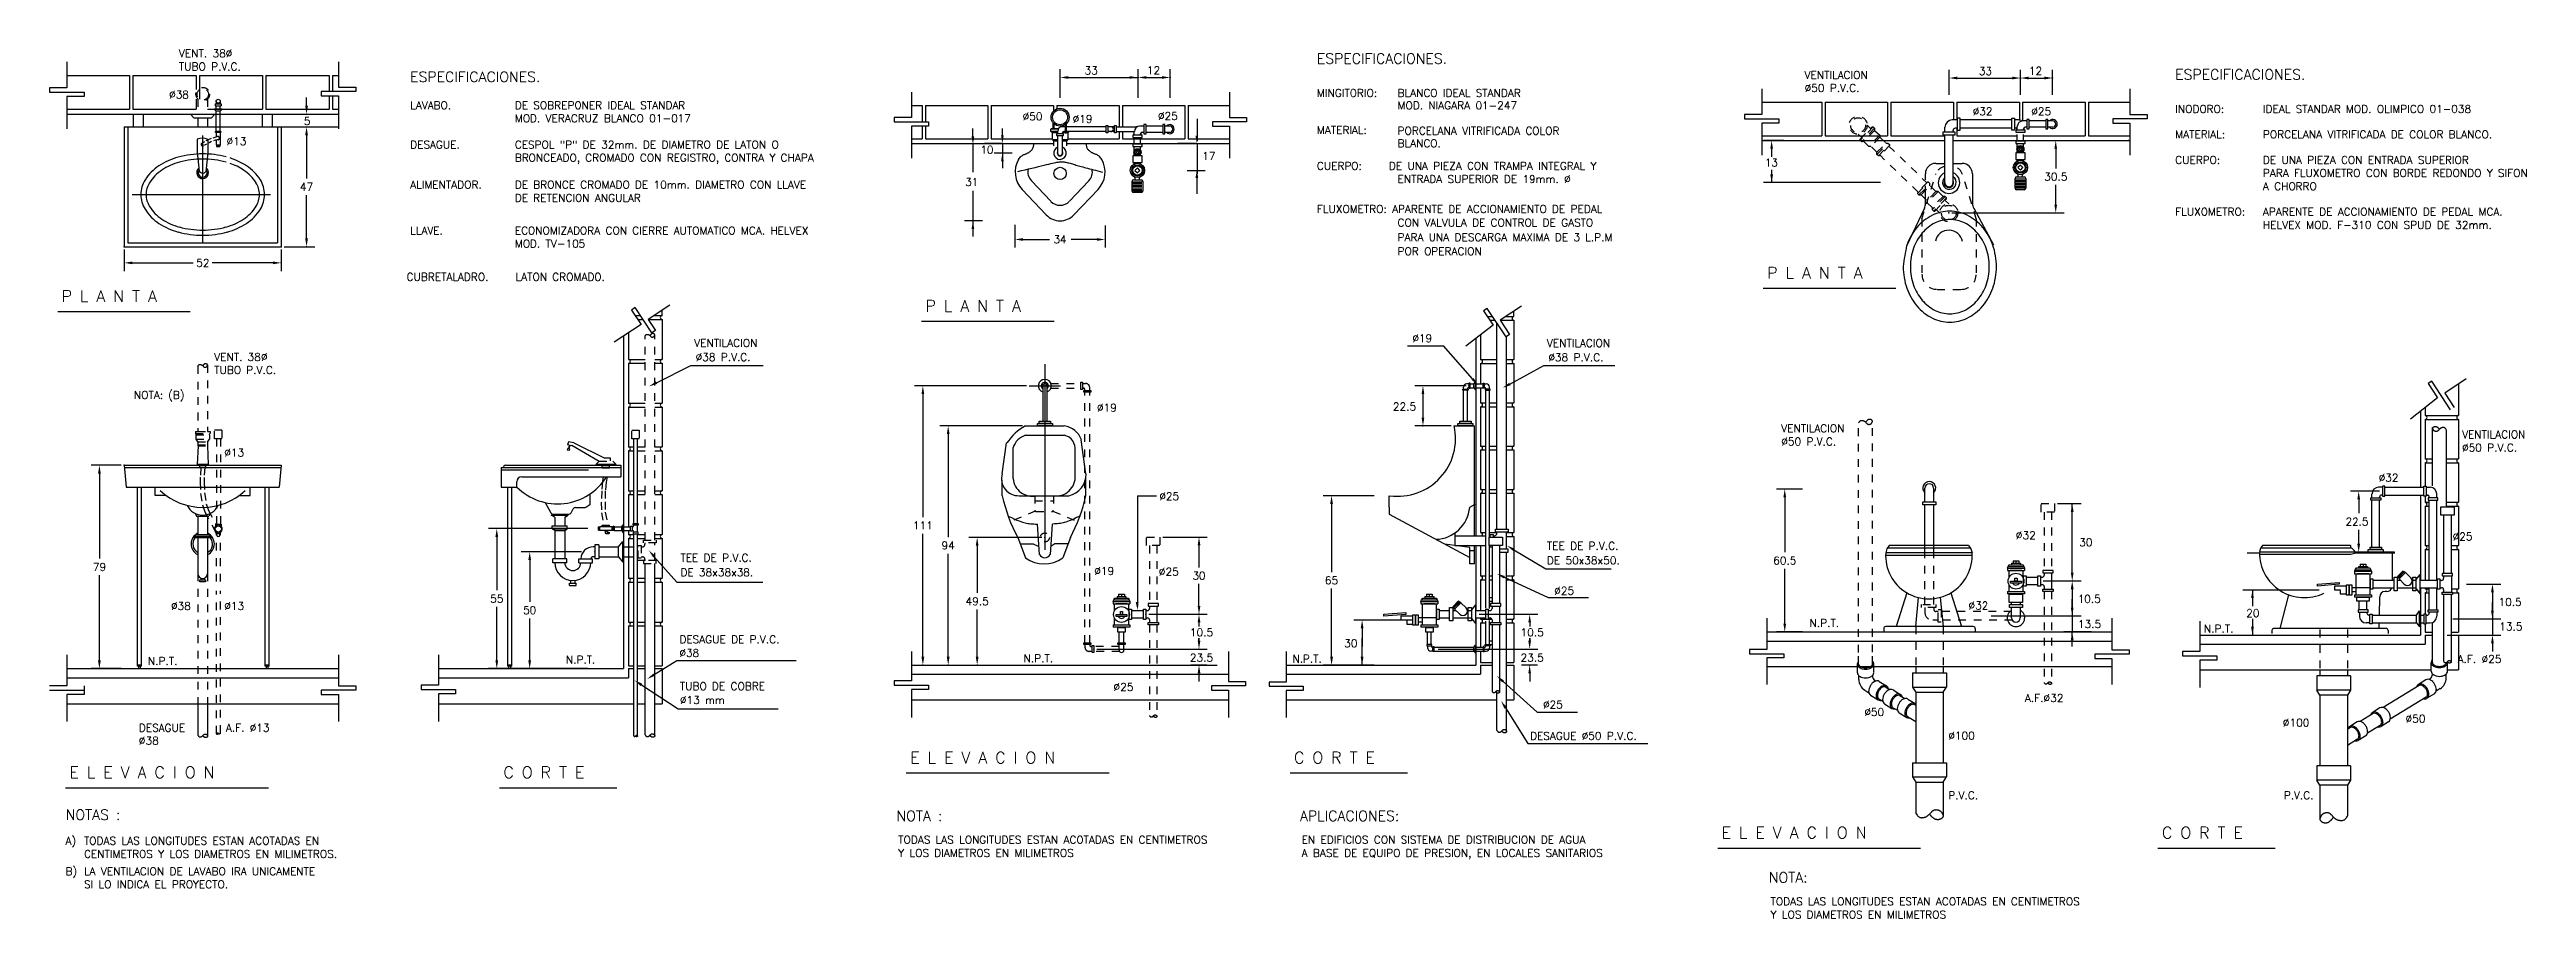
# Model space of a CAD drawing. Extents: x 145.7 to 190.5, y 293.8 to 329.7.
# Drawn here: x 146 to 178.06, y 318.42 to 329.67 of the extents above; entities that cross this region are included whole.
import ezdxf
from ezdxf.enums import TextEntityAlignment as Align

# ---------------------------------------------------------------- set-up
doc = ezdxf.new("R2010")
doc.units = 0
doc.header["$LTSCALE"] = 0.4
doc.header["$MEASUREMENT"] = 0
for name, pattern in [('DASHDOT', [12, 6, -3, 0, -3]), ('HIDDEN', [0.375, 0.25, -0.125]), ('HIDDEN2', [0.1875, 0.125, -0.0625])]:
    doc.linetypes.add(name, pattern=pattern)
doc.layers.get('0').update_dxf_attribs({"linetype": 'CONTINUOUS'})
doc.layers.get('DEFPOINTS').update_dxf_attribs({"linetype": 'CONTINUOUS'})
doc.layers.add('A13', color=130, linetype='CONTINUOUS')
doc.layers.add('LETRAS', color=50, linetype='CONTINUOUS')
doc.styles.add('ROMANS', font='ROMANS.SHX', dxfattribs={"width": 1.5, "height": 0.3})

msp = doc.modelspace()

# ---------------------------------------------------------------- texts
at = {"layer": 'LETRAS', "style": 'ROMANS'}
for s, height, p in [('VENT. 38%%C', 0.1, (147.676, 329.566, 55.342)), ('TUBO P.V.C.', 0.1, (147.676, 329.396, 55.342)), ('VENTILACION', 0.1, (168.716, 329.285)), ('%%c38', 0.1, (147.548, 329.033, 55.342)), ('LAVABO.', 0.1, (150.668, 328.895, 55.342)), ('DE SOBREPONER IDEAL STANDAR ', 0.1, (152.022, 328.895, 55.342)), ('MINGITORIO:', 0.1, (162.404, 329.053)), ('BLANCO IDEAL STANDAR', 0.1, (163.448, 329.053)), ('MOD. NIAGARA 01-247', 0.1, (163.448, 328.892)), ('%%C50 P.V.C.', 0.1, (168.716, 329.118)), ('INODORO:', 0.1, (173.513, 328.847)), ('IDEAL STANDAR MOD. OLIMPICO 01-038', 0.1, (174.648, 328.847)), ('MOD. VERACRUZ BLANCO 01-017', 0.1, (152.022, 328.725, 55.342)), ('%%C50', 0.1, (158.595, 328.75)), ('%%C19', 0.1, (159.243, 328.718)), ('%%C25', 0.1, (160.347, 328.755)), ('MATERIAL:', 0.1, (162.404, 328.573)), ('PORCELANA VITRIFICADA COLOR', 0.1, (163.448, 328.564)), ('%%C32', 0.1, (170.892, 328.815)), ('%%C25', 0.1, (171.65, 328.815)), ('MATERIAL:', 0.1, (173.513, 328.517)), ('PORCELANA VITRIFICADA DE COLOR BLANCO.', 0.1, (174.648, 328.517)), ('%%C13', 0.1, (148.291, 328.429, 55.342)), ('DESAGUE.', 0.1, (150.668, 328.385, 55.342)), ('CESPOL "P" DE 32mm. DE DIAMETRO DE LATON O', 0.1, (152.022, 328.385, 55.342)), ('BRONCEADO, CROMADO CON REGISTRO, CONTRA Y CHAPA', 0.1, (152.022, 328.215, 55.342)), ('BLANCO.', 0.1, (163.448, 328.402)), ('CUERPO: ', 0.1, (173.513, 328.187)), ('DE UNA PIEZA CON ENTRADA SUPERIOR', 0.1, (174.648, 328.187)), ('ALIMENTADOR.', 0.1, (150.668, 327.866, 55.342)), ('DE BRONCE CROMADO DE 10mm. DIAMETRO CON LLAVE', 0.1, (152.022, 327.866, 55.342)), ('CUERPO:    DE UNA PIEZA CON TRAMPA INTEGRAL Y ', 0.1, (162.404, 328.11)), ('ENTRADA SUPERIOR DE 19mm. %%c', 0.1, (163.448, 327.939)), ('PARA FLUXOMETRO CON BORDE REDONDO Y SIFON', 0.1, (174.648, 328.017)), ('DE RETENCION ANGULAR', 0.1, (152.022, 327.696, 55.342)), ('FLUXOMETRO: APARENTE DE ACCIONAMIENTO DE PEDAL', 0.1, (162.404, 327.552)), ('A CHORRO', 0.1, (174.648, 327.847)), ('LLAVE.', 0.1, (150.668, 327.273, 55.342)), ('ECONOMIZADORA CON CIERRE AUTOMATICO MCA. HELVEX ', 0.1, (152.022, 327.273, 55.342)), ('CON VALVULA DE CONTROL DE GASTO ', 0.1, (163.448, 327.375)), ('FLUXOMETRO:', 0.1, (173.513, 327.516)), ('APARENTE DE ACCIONAMIENTO DE PEDAL MCA.', 0.1, (174.648, 327.516)), ('HELVEX MOD. F-310 CON SPUD DE 32mm.', 0.1, (174.648, 327.346)), ('MOD. TV-105', 0.1, (152.022, 327.103, 55.342)), ('PARA UNA DESCARGA MAXIMA DE 3 L.P.M', 0.1, (163.448, 327.187)), ('POR OPERACION', 0.1, (163.448, 327.006)), ('CUBRETALADRO.', 0.1, (150.623, 326.674, 55.342)), ('LATON CROMADO.', 0.1, (152.032, 326.674, 55.342)), ('VENT. 38%%C', 0.1, (148.132, 325.638, 55.342)), ('VENTILACION', 0.1, (154.344, 325.818, 55.342)), ('%%c38 P.V.C.', 0.1, (154.363, 325.635, 55.342)), ('%%C19', 0.1, (163.64, 325.88)), ('VENTILACION', 0.1, (165.381, 325.816)), ('%%c38 P.V.C.', 0.1, (165.4, 325.632)), ('TUBO P.V.C.', 0.1, (148.132, 325.468, 55.342)), ('NOTA: (B)', 0.1, (147.092, 325.146, 55.342)), ('%%c19', 0.1, (159.557, 324.981)), ('VENTILACION', 0.1, (168.414, 324.713)), ('%%C13', 0.1, (148.262, 324.4, 55.342)), ('%%C50 P.V.C.', 0.1, (168.414, 324.543)), ('VENTILACION', 0.1, (177.226, 324.634)), ('%%C50 P.V.C.', 0.1, (177.226, 324.464)), ('%%c32', 0.1, (176.147, 324.074)), ('%%c25', 0.1, (160.365, 323.835)), ('TEE DE P.V.C.', 0.1, (165.381, 323.193)), ('%%c32', 0.1, (171.45, 323.33)), ('%%c25', 0.1, (177.103, 323.314)), ('TEE DE P.V.C.', 0.1, (154.166, 323.038, 55.342)), ('DE 38x38x38.', 0.1, (154.166, 322.849, 55.342)), ('%%c19', 0.1, (159.523, 322.867)), ('%%c25', 0.1, (160.358, 322.858)), ('DE 50x38x50.', 0.1, (165.381, 323.004)), ('%%c38', 0.1, (147.573, 322.415, 55.342)), ('%%C13', 0.1, (148.262, 322.415, 55.342)), ('%%c25', 0.1, (165.475, 322.611)), ('%%c32', 0.1, (170.837, 322.421)), ('N.P.T.', 0.1, (168.78, 322.194)), ('N.P.T.', 0.1, (173.885, 322.12)), ('%%c38', 0.1, (154.153, 321.808, 55.342)), ('DESAGUE DE P.V.C.', 0.1, (154.153, 321.982, 55.342)), ('N.P.T.', 0.1, (147.275, 321.703, 55.342)), ('N.P.T.', 0.1, (152.683, 321.72, 55.342)), ('N.P.T.', 0.1, (158.607, 321.737)), ('N.P.T.', 0.1, (162.087, 321.731)), ('A.F. %%C25', 0.1, (177.169, 321.728)), ('TUBO DE COBRE', 0.1, (154.159, 321.377, 55.342)), ('%%C13 mm', 0.1, (154.159, 321.197, 55.342)), ('%%c25', 0.1, (159.771, 321.367)), ('%%c25', 0.1, (165.331, 321.139)), ('A.F.%%C32', 0.1, (171.568, 321.223)), ('DESAGUE', 0.1, (147.156, 320.838, 55.342)), ('A.F. %%C13', 0.1, (148.283, 320.838, 55.342)), ('%%c50', 0.1, (169.49, 321.042, 55.342)), ('%%c100', 0.1, (174.906, 320.905)), ('%%c50', 0.1, (176.494, 320.956)), ('%%c38', 0.1, (147.156, 320.672, 55.342)), ('DESAGUE %%c50 P.V.C.', 0.1, (165.163, 320.734)), ('%%c100', 0.1, (170.577, 320.736)), ('P.V.C.', 0.1, (170.577, 319.965)), ('P.V.C.', 0.1, (174.918, 319.965)), ('A)', 0.1, (146.208, 319.376, 55.342)), ('TODAS LAS LONGITUDES ESTAN ACOTADAS EN', 0.10003, (146.447, 319.376, 55.342)), ('CENTIMETROS Y LOS DIAMETROS EN MILIMETROS.', 0.10003, (146.447, 319.206, 55.342)), ('TODAS LAS LONGITUDES ESTAN ACOTADAS EN CENTIMETROS', 0.1, (156.985, 319.389)), ('Y LOS DIAMETROS EN MILIMETROS', 0.1, (156.985, 319.219)), ('A BASE DE EQUIPO DE PRESION, EN LOCALES SANITARIOS', 0.1, (162.207, 319.219)), ('EN EDIFICIOS CON SISTEMA DE DISTRIBUCION DE AGUA', 0.1, (162.207, 319.389)), ('B)', 0.1, (146.208, 318.982, 55.342)), ('LA VENTILACION DE LAVABO IRA UNICAMENTE', 0.10003, (146.447, 318.982, 55.342)), ('SI LO INDICA EL PROYECTO.', 0.10003, (146.447, 318.812, 55.342)), ('TODAS LAS LONGITUDES ESTAN ACOTADAS EN CENTIMETROS', 0.1, (168.276, 318.591)), ('Y LOS DIAMETROS EN MILIMETROS', 0.1, (168.276, 318.421))]:
    msp.add_text(s, height=height, dxfattribs=at).set_placement(p)
at = {"layer": 'LETRAS', "color": 90, "style": 'ROMANS'}
for s, height, p in [('ESPECIFICACIONES.', 0.13328, (162.404, 329.482)), ('ESPECIFICACIONES.', 0.13328, (150.668, 329.246, 55.342)), ('ESPECIFICACIONES.', 0.13328, (173.513, 329.277)), ('P L A N T A ', 0.15, (168.232, 326.701)), ('P L A N T A ', 0.15, (146.157, 326.399, 55.342)), ('P L A N T A ', 0.15, (157.338, 326.273)), ('E L E V A C I O N', 0.15, (146.259, 320.237, 55.342)), ('C O R T E', 0.15, (151.875, 320.237, 55.342)), ('E L E V A C I O N', 0.15, (157.141, 320.428)), ('C O R T E', 0.15, (162.107, 320.428)), ('NOTAS :', 0.1333, (146.209, 319.697, 55.342)), ('NOTA :', 0.1333, (156.962, 319.682)), ('APLICACIONES:', 0.13328, (162.185, 319.682)), ('E L E V A C I O N', 0.15, (167.642, 319.456)), ('C O R T E', 0.15, (173.341, 319.456)), ('NOTA:', 0.1333, (168.253, 318.886))]:
    msp.add_text(s, height=height, dxfattribs=at).set_placement(p)
at = {"layer": 'LETRAS', "linetype": 'ByBlock', "style": 'ROMANS'}
for s, p in [('33', (159.481, 329.394)), ('12', (160.289, 329.398)), ('33', (171.056, 329.386)), ('12', (171.704, 329.39)), ('5', (149.337, 328.741, 55.342)), ('10', (158.134, 328.369)), ('31', (157.936, 327.952)), ('13', (168.286, 328.203)), ('30.5', (171.967, 328.02)), ('47', (149.327, 327.889, 55.342)), ('34', (159.079, 327.208)), ('52', (147.983, 326.905, 55.342)), ('22.5', (163.537, 325.046)), ('111', (157.304, 323.507)), ('22.5', (175.866, 323.557)), ('94', (157.632, 323.248)), ('30', (172.358, 323.289)), ('79', (146.646, 322.971, 55.342)), ('30', (160.878, 322.857)), ('65', (162.594, 322.796)), ('60.5', (168.459, 323.053)), ('55', (151.789, 322.56, 55.342)), ('49.5', (158.007, 322.526)), ('10.5', (172.401, 322.557)), ('10.5', (177.847, 322.516)), ('50', (152.215, 322.41, 55.342)), ('13.5', (172.403, 322.23)), ('20', (174.517, 322.372)), ('13.5', (177.858, 322.199)), ('10.5', (160.91, 322.123)), ('30', (162.843, 321.982)), ('10.5', (165.189, 322.123)), ('23.5', (160.91, 321.797)), ('23.5', (165.189, 321.797))]:
    msp.add_text(s, height=0.1, dxfattribs=at).set_placement(p, align=Align.MIDDLE_CENTER)
msp.add_text('17', height=0.1, dxfattribs=at).set_placement((161.006, 328.288), align=Align.MIDDLE)

# ---------------------------------------------------------------- linework, layer by layer
at = {"color": 10, "linetype": 'ByBlock'}
for p, q in [((171.132, 322.338), (172.294, 322.338)), ((172.428, 322.129), (172.073, 322.129))]:
    msp.add_line(p, q, dxfattribs=at)
at = {"layer": 'A13', "color": 20}
for p, q in [((146.224, 329.505, 55.342), (146.224, 329.17, 55.342)), ((149.741, 329.505, 55.342), (149.741, 329.178, 55.342)), ((146.001, 329.17, 55.342), (146.001, 329.115, 55.342)), ((146.224, 329.17, 55.342), (146.001, 329.17, 55.342)), ((146.001, 329.115, 55.342), (146.448, 329.115, 55.342)), ((146.224, 329.059, 55.342), (146.224, 328.64, 55.342)), ((146.448, 329.059, 55.342), (146.224, 329.059, 55.342)), ((146.448, 329.115, 55.342), (146.448, 329.059, 55.342)), ((149.518, 329.122, 55.342), (149.518, 329.066, 55.342)), ((149.965, 329.122, 55.342), (149.518, 329.122, 55.342)), ((149.518, 329.066, 55.342), (149.741, 329.066, 55.342)), ((149.741, 329.178, 55.342), (149.965, 329.178, 55.342)), ((149.741, 329.066, 55.342), (149.741, 328.64, 55.342)), ((149.965, 329.178, 55.342), (149.965, 329.122, 55.342)), ((157.155, 329.116), (157.155, 328.785)), ((161.273, 329.116), (161.273, 328.785)), ((168.162, 329.156), (168.162, 328.824)), ((172.927, 329.156), (172.927, 328.824)), ((148.999, 328.664, 55.342), (149.741, 328.664, 55.342)), ((156.934, 328.785), (156.934, 328.73)), ((157.155, 328.785), (156.934, 328.785)), ((156.934, 328.73), (157.376, 328.73)), ((157.155, 328.674), (157.155, 328.261)), ((157.376, 328.674), (157.155, 328.674)), ((157.376, 328.73), (157.376, 328.674)), ((161.053, 328.73), (161.053, 328.674)), ((161.494, 328.73), (161.053, 328.73)), ((161.053, 328.674), (161.273, 328.674)), ((161.273, 328.785), (161.494, 328.785)), ((161.273, 328.674), (161.273, 328.261)), ((161.494, 328.785), (161.494, 328.73)), ((167.94, 328.824), (167.94, 328.769)), ((168.162, 328.824), (167.94, 328.824)), ((167.94, 328.769), (168.383, 328.769)), ((168.162, 328.714), (168.162, 328.299)), ((168.383, 328.714), (168.162, 328.714)), ((168.383, 328.769), (168.383, 328.714)), ((172.706, 328.769), (172.706, 328.714)), ((173.149, 328.769), (172.706, 328.769)), ((172.706, 328.714), (172.927, 328.714)), ((172.927, 328.824), (173.149, 328.824)), ((172.927, 328.714), (172.927, 328.299)), ((173.149, 328.824), (173.149, 328.769)), ((147.983, 327.159, 55.342), (147.983, 328.552, 55.342)), ((160.081, 328.354), (160.065, 328.337)), ((160.065, 328.337), (160.081, 328.321)), ((160.098, 328.337), (160.081, 328.354)), ((160.081, 328.321), (160.098, 328.337)), ((171.509, 328.392), (171.493, 328.376)), ((171.493, 328.376), (171.509, 328.36)), ((171.526, 328.376), (171.509, 328.392)), ((171.509, 328.36), (171.526, 328.376)), ((160.081, 328.133), (160.049, 328.101)), ((160.049, 328.101), (160.081, 328.068)), ((160.114, 328.101), (160.081, 328.133)), ((160.081, 328.068), (160.114, 328.101)), ((171.451, 327.992), (171.569, 327.992)), ((171.451, 327.973), (171.569, 327.973)), ((171.509, 328.171), (171.477, 328.139)), ((171.477, 328.139), (171.509, 328.106)), ((171.542, 328.139), (171.509, 328.171)), ((171.509, 328.106), (171.542, 328.139)), ((147.071, 327.789, 55.342), (148.862, 327.789, 55.342)), ((160.023, 327.955), (160.14, 327.955)), ((160.023, 327.935), (160.14, 327.935)), ((160.023, 327.915), (160.14, 327.915)), ((160.023, 327.896), (160.14, 327.896)), ((160.023, 327.876), (160.14, 327.876)), ((160.023, 327.856), (160.14, 327.856)), ((160.023, 327.836), (160.14, 327.836)), ((171.451, 327.953), (171.569, 327.953)), ((171.451, 327.933), (171.569, 327.933)), ((171.451, 327.913), (171.569, 327.913)), ((171.451, 327.893), (171.569, 327.893)), ((171.451, 327.874), (171.569, 327.874)), ((153.656, 326.109, 55.342), (153.308, 325.877, 55.342)), ((153.579, 326.326, 55.342), (153.532, 326.295, 55.342)), ((153.532, 326.295, 55.342), (153.656, 326.109, 55.342)), ((153.798, 325.998, 55.342), (153.579, 326.326, 55.342)), ((154.028, 326.357, 55.342), (153.749, 326.171, 55.342)), ((153.749, 326.171, 55.342), (153.844, 326.029, 55.342)), ((164.684, 326.1), (164.332, 325.827)), ((164.607, 326.315), (164.561, 326.284)), ((164.561, 326.284), (164.684, 326.1)), ((164.852, 325.947), (164.607, 326.315)), ((165.051, 326.345), (164.775, 326.162)), ((164.775, 326.162), (164.898, 325.978)), ((153.844, 326.029, 55.342), (153.798, 325.998, 55.342)), ((163.577, 325.831), (164.043, 325.831)), ((164.418, 325.404), (164.043, 325.831)), ((164.898, 325.978), (164.852, 325.947)), ((153.856, 325.354, 55.342), (154.303, 325.578, 55.342)), ((154.303, 325.578, 55.342), (155.235, 325.578, 55.342)), ((164.901, 325.337), (165.34, 325.575)), ((165.34, 325.575), (165.447, 325.575)), ((165.34, 325.575), (166.261, 325.575)), ((177.278, 325.403), (177.001, 325.219)), ((176.909, 325.158), (176.557, 324.883)), ((176.833, 325.372), (176.787, 325.342)), ((176.787, 325.342), (176.909, 325.158)), ((177.078, 325.004), (176.833, 325.372)), ((177.001, 325.219), (177.124, 325.035)), ((160.08, 323.889), (160.329, 323.889)), ((160.08, 323.889), (160.083, 322.46)), ((153.104, 323.491, 55.342), (153.116, 323.491, 55.342)), ((153.104, 323.479, 55.342), (153.115, 323.491, 55.342)), ((153.104, 323.487, 55.342), (153.108, 323.491, 55.342)), ((153.104, 323.446, 55.342), (153.104, 323.491, 55.342)), ((153.104, 323.485, 55.342), (153.116, 323.472, 55.342)), ((153.104, 323.471, 55.342), (153.116, 323.483, 55.342)), ((153.104, 323.478, 55.342), (153.116, 323.466, 55.342)), ((153.104, 323.465, 55.342), (153.116, 323.477, 55.342)), ((153.105, 323.491, 55.342), (153.116, 323.48, 55.342)), ((153.113, 323.491, 55.342), (153.116, 323.488, 55.342)), ((153.116, 323.446, 55.342), (153.116, 323.491, 55.342)), ((153.116, 323.485, 55.342), (153.125, 323.485, 55.342)), ((153.104, 323.472, 55.342), (153.115, 323.46, 55.342)), ((153.104, 323.458, 55.342), (153.116, 323.47, 55.342)), ((153.104, 323.466, 55.342), (153.116, 323.454, 55.342)), ((153.104, 323.453, 55.342), (153.116, 323.465, 55.342)), ((153.104, 323.461, 55.342), (153.116, 323.448, 55.342)), ((153.104, 323.447, 55.342), (153.116, 323.459, 55.342)), ((153.104, 323.455, 55.342), (153.112, 323.446, 55.342)), ((153.104, 323.446, 55.342), (153.116, 323.446, 55.342)), ((153.108, 323.446, 55.342), (153.116, 323.454, 55.342)), ((153.116, 323.452, 55.342), (153.125, 323.452, 55.342)), ((164.955, 323.191), (165.369, 322.946)), ((153.828, 323.103, 55.342), (154.121, 322.774, 55.342)), ((164.829, 322.837), (165.397, 322.573)), ((165.369, 322.946), (166.211, 322.946)), ((171.343, 322.954), (171.562, 322.954)), ((171.351, 322.974), (171.554, 322.974)), ((171.366, 322.997), (171.539, 322.997)), ((171.394, 323.017), (171.511, 323.017)), ((171.452, 323.048), (171.452, 323.017)), ((175.835, 322.914), (176.053, 322.914)), ((175.843, 322.934), (176.046, 322.934)), ((175.858, 322.957), (176.031, 322.957)), ((175.886, 322.977), (176.003, 322.977)), ((175.944, 323.008), (175.944, 322.977)), ((147.948, 322.779, 55.342), (147.948, 322.804, 55.342)), ((147.948, 322.804, 55.342), (148.018, 322.804, 55.342)), ((148.018, 322.779, 55.342), (147.948, 322.779, 55.342)), ((147.963, 322.825, 55.342), (147.963, 322.804, 55.342)), ((148.003, 322.825, 55.342), (148.003, 322.804, 55.342)), ((148.018, 322.804, 55.342), (148.018, 322.779, 55.342)), ((154.121, 322.774, 55.342), (155.232, 322.774, 55.342)), ((159.766, 322.522), (159.984, 322.522)), ((159.774, 322.543), (159.976, 322.543)), ((159.789, 322.566), (159.961, 322.566)), ((159.817, 322.586), (159.933, 322.586)), ((159.875, 322.616), (159.875, 322.586)), ((163.75, 322.522), (163.968, 322.522)), ((163.758, 322.543), (163.961, 322.543)), ((163.773, 322.566), (163.946, 322.566)), ((163.801, 322.586), (163.918, 322.586)), ((163.859, 322.616), (163.859, 322.586)), ((164.172, 322.449), (164.243, 322.52)), ((164.178, 322.44), (164.253, 322.515)), ((165.397, 322.573), (165.921, 322.573)), ((171.381, 322.76), (171.381, 322.786)), ((171.381, 322.786), (171.523, 322.786)), ((171.523, 322.76), (171.381, 322.76)), ((171.438, 322.826), (171.467, 322.826)), ((171.438, 322.786), (171.438, 322.826)), ((171.467, 322.786), (171.438, 322.786)), ((171.467, 322.826), (171.467, 322.786)), ((171.523, 322.786), (171.523, 322.76)), ((159.804, 322.355), (159.946, 322.355)), ((159.804, 322.329), (159.804, 322.355)), ((159.946, 322.329), (159.804, 322.329)), ((159.86, 322.355), (159.86, 322.395)), ((159.86, 322.395), (159.889, 322.395)), ((159.889, 322.355), (159.86, 322.355)), ((159.889, 322.395), (159.889, 322.355)), ((159.946, 322.355), (159.946, 322.329)), ((164.185, 322.424), (164.268, 322.507)), ((168.227, 322.307), (168.227, 321.902)), ((172.695, 322.307), (172.695, 321.897)), ((173.83, 322.267), (173.83, 321.874)), ((157.155, 321.877), (157.155, 321.495)), ((161.262, 321.877), (161.262, 321.487)), ((162.005, 321.877), (162.005, 321.481)), ((168.005, 321.902), (168.005, 321.847)), ((168.227, 321.902), (168.005, 321.902)), ((172.695, 321.897), (172.916, 321.897)), ((172.916, 321.897), (172.916, 321.841)), ((173.609, 321.874), (173.609, 321.819)), ((173.83, 321.874), (173.609, 321.874)), ((146.224, 321.834, 55.342), (146.224, 321.433, 55.342)), ((149.741, 321.834, 55.342), (149.741, 321.433, 55.342)), ((151.033, 321.834, 55.342), (151.033, 321.44, 55.342)), ((153.826, 321.576, 55.342), (154.121, 321.76, 55.342)), ((154.121, 321.76, 55.342), (155.665, 321.76, 55.342)), ((168.005, 321.847), (168.448, 321.847)), ((168.227, 321.792), (168.227, 321.45)), ((168.448, 321.792), (168.227, 321.792)), ((168.448, 321.847), (168.448, 321.792)), ((172.473, 321.841), (172.473, 321.786)), ((172.916, 321.841), (172.473, 321.841)), ((172.473, 321.786), (172.695, 321.786)), ((172.695, 321.786), (172.695, 321.45)), ((173.609, 321.819), (174.051, 321.819)), ((174.051, 321.764), (173.83, 321.764)), ((173.83, 321.764), (173.83, 321.409)), ((174.051, 321.819), (174.051, 321.764)), ((146.224, 321.433, 55.342), (146.001, 321.433, 55.342)), ((146.001, 321.377, 55.342), (146.448, 321.377, 55.342)), ((146.224, 321.321, 55.342), (146.224, 320.968, 55.342)), ((146.448, 321.321, 55.342), (146.224, 321.321, 55.342)), ((146.448, 321.377, 55.342), (146.448, 321.321, 55.342)), ((146.449, 321.433, 55.342), (146.449, 321.377, 55.342)), ((149.965, 321.377, 55.342), (149.518, 321.377, 55.342)), ((149.518, 321.377, 55.342), (149.518, 321.321, 55.342)), ((149.518, 321.321, 55.342), (149.741, 321.321, 55.342)), ((149.741, 321.433, 55.342), (149.965, 321.433, 55.342)), ((149.741, 321.321, 55.342), (149.741, 320.968, 55.342)), ((149.965, 321.433, 55.342), (149.965, 321.377, 55.342)), ((151.033, 321.44, 55.342), (150.809, 321.44, 55.342)), ((150.809, 321.44, 55.342), (150.809, 321.384, 55.342)), ((150.809, 321.384, 55.342), (151.256, 321.384, 55.342)), ((151.033, 321.328, 55.342), (151.033, 320.968, 55.342)), ((151.256, 321.328, 55.342), (151.033, 321.328, 55.342)), ((151.256, 321.384, 55.342), (151.256, 321.328, 55.342)), ((153.662, 321.444, 55.342), (154.136, 321.134, 55.342)), ((156.934, 321.495), (156.934, 321.44)), ((157.155, 321.495), (156.934, 321.495)), ((156.934, 321.44), (157.376, 321.44)), ((157.155, 321.385), (157.155, 321.022)), ((157.376, 321.385), (157.155, 321.385)), ((157.376, 321.44), (157.376, 321.385)), ((161.482, 321.432), (161.041, 321.432)), ((161.041, 321.432), (161.041, 321.377)), ((161.041, 321.377), (161.262, 321.377)), ((161.262, 321.487), (161.482, 321.487)), ((161.262, 321.377), (161.262, 321.022)), ((161.482, 321.487), (161.482, 321.432)), ((162.005, 321.481), (161.785, 321.481)), ((161.785, 321.481), (161.785, 321.426)), ((161.785, 321.426), (162.226, 321.426)), ((162.005, 321.37), (162.005, 321.022)), ((162.226, 321.37), (162.005, 321.37)), ((162.226, 321.426), (162.226, 321.37)), ((164.813, 321.488), (165.253, 321.092)), ((170.112, 321.415), (170.551, 321.415)), ((170.154, 321.349), (170.51, 321.349)), ((175.784, 321.375), (175.345, 321.375)), ((175.743, 321.309), (175.386, 321.309)), ((154.136, 321.134, 55.342), (155.432, 321.134, 55.342)), ((164.845, 321.146), (165.132, 320.686)), ((165.253, 321.092), (165.777, 321.092)), ((165.132, 320.686), (166.687, 320.686)), ((170.112, 320.252), (170.551, 320.252)), ((170.154, 320.186), (170.51, 320.186)), ((175.784, 320.211), (175.345, 320.211)), ((175.743, 320.145), (175.386, 320.145))]:
    msp.add_line(p, q, dxfattribs=at)
at = {"layer": 'A13'}
for p, q in [((146.224, 329.331, 55.342), (147.036, 329.331, 55.342)), ((147.036, 329.331, 55.342), (147.036, 328.894, 55.342)), ((147.079, 329.331, 55.342), (147.079, 328.894, 55.342)), ((147.079, 329.331, 55.342), (147.897, 329.331, 55.342)), ((147.897, 329.331, 55.342), (147.897, 329.15, 55.342)), ((147.94, 329.331, 55.342), (147.94, 329.024, 55.342)), ((147.94, 329.331, 55.342), (148.758, 329.331, 55.342)), ((148.758, 329.331, 55.342), (148.758, 328.894, 55.342)), ((148.8, 329.331, 55.342), (148.8, 328.894, 55.342)), ((148.8, 329.331, 55.342), (149.619, 329.331, 55.342)), ((149.619, 329.331, 55.342), (149.619, 329.122, 55.342)), ((149.661, 329.331, 55.342), (149.661, 329.122, 55.342)), ((149.661, 329.331, 55.342), (149.741, 329.331, 55.342)), ((147.897, 329.024, 55.342), (147.897, 328.894, 55.342)), ((148.146, 328.963, 55.342), (148.146, 328.937, 55.342)), ((148.146, 328.963, 55.342), (148.221, 328.963, 55.342)), ((148.146, 328.937, 55.342), (148.221, 328.937, 55.342)), ((148.157, 328.997, 55.342), (148.157, 328.963, 55.342)), ((148.157, 328.892, 55.342), (148.157, 328.937, 55.342)), ((148.209, 328.997, 55.342), (148.209, 328.963, 55.342)), ((148.209, 328.892, 55.342), (148.209, 328.937, 55.342)), ((148.221, 328.963, 55.342), (148.221, 328.937, 55.342)), ((149.619, 329.066, 55.342), (149.619, 328.894, 55.342)), ((149.661, 329.066, 55.342), (149.661, 328.894, 55.342)), ((157.155, 328.943), (157.295, 328.943)), ((157.295, 328.943), (157.295, 328.73)), ((157.337, 328.943), (157.337, 328.73)), ((157.337, 328.943), (158.145, 328.943)), ((158.145, 328.943), (158.145, 328.512)), ((158.187, 328.943), (158.996, 328.943)), ((158.187, 328.943), (158.187, 328.512)), ((158.996, 328.943), (158.996, 328.869)), ((159.038, 328.943), (159.038, 328.897)), ((159.038, 328.943), (159.846, 328.943)), ((159.846, 328.943), (159.846, 328.665)), ((159.888, 328.943), (159.888, 328.676)), ((159.888, 328.943), (160.696, 328.943)), ((160.696, 328.943), (160.696, 328.512)), ((160.738, 328.943), (161.273, 328.943)), ((160.738, 328.943), (160.738, 328.512)), ((168.162, 328.983), (168.939, 328.983)), ((168.939, 328.983), (168.939, 328.551)), ((168.981, 328.983), (169.791, 328.983)), ((168.981, 328.983), (168.981, 328.551)), ((169.791, 328.983), (169.791, 328.551)), ((169.833, 328.983), (169.833, 328.551)), ((169.833, 328.983), (170.644, 328.983)), ((170.644, 328.983), (170.644, 328.754)), ((170.686, 328.983), (171.497, 328.983)), ((170.686, 328.983), (170.686, 328.754)), ((171.497, 328.983), (171.497, 328.753)), ((171.538, 328.983), (172.349, 328.983)), ((171.538, 328.983), (171.538, 328.742)), ((172.349, 328.983), (172.349, 328.551)), ((172.391, 328.983), (172.391, 328.551)), ((172.391, 328.983), (172.927, 328.983)), ((146.224, 328.894, 55.342), (147.036, 328.894, 55.342)), ((146.224, 328.831, 55.342), (147.919, 328.831, 55.342)), ((146.966, 328.664, 55.342), (146.966, 327.114, 55.342)), ((146.966, 328.664, 55.342), (148.999, 328.664, 55.342)), ((147.016, 328.664, 55.342), (147.016, 327.164, 55.342)), ((147.079, 328.894, 55.342), (147.897, 328.894, 55.342)), ((147.082, 328.831, 55.342), (147.082, 328.664, 55.342)), ((147.212, 328.831, 55.342), (147.212, 328.664, 55.342)), ((147.825, 328.828, 55.342), (147.867, 328.783, 55.342)), ((147.825, 328.828, 55.342), (148.141, 328.828, 55.342)), ((147.867, 328.783, 55.342), (148.099, 328.783, 55.342)), ((147.919, 328.783, 55.342), (147.919, 328.664, 55.342)), ((147.919, 328.664, 55.342), (148.046, 328.664, 55.342)), ((148.046, 328.894, 55.342), (148.758, 328.894, 55.342)), ((148.046, 328.831, 55.342), (149.741, 328.831, 55.342)), ((148.046, 328.783, 55.342), (148.046, 328.664, 55.342)), ((148.141, 328.828, 55.342), (148.099, 328.783, 55.342)), ((148.157, 328.87, 55.342), (148.13, 328.892, 55.342)), ((148.237, 328.892, 55.342), (148.13, 328.892, 55.342)), ((148.15, 328.59, 55.342), (148.15, 328.606, 55.342)), ((148.217, 328.606, 55.342), (148.15, 328.606, 55.342)), ((148.209, 328.87, 55.342), (148.157, 328.87, 55.342)), ((148.157, 328.606, 55.342), (148.157, 328.87, 55.342)), ((148.209, 328.87, 55.342), (148.237, 328.892, 55.342)), ((148.209, 328.606, 55.342), (148.209, 328.87, 55.342)), ((148.217, 328.606, 55.342), (148.217, 328.59, 55.342)), ((148.754, 328.831, 55.342), (148.754, 328.664, 55.342)), ((148.8, 328.894, 55.342), (149.619, 328.894, 55.342)), ((148.884, 328.831, 55.342), (148.884, 328.664, 55.342)), ((148.949, 328.664, 55.342), (148.949, 327.164, 55.342)), ((148.999, 328.664, 55.342), (148.999, 327.114, 55.342)), ((149.661, 328.894, 55.342), (149.741, 328.894, 55.342)), ((157.295, 328.674), (157.295, 328.512)), ((157.337, 328.674), (157.337, 328.512)), ((158.987, 328.721), (158.987, 328.645)), ((159.049, 328.575), (159.049, 328.611)), ((159.144, 328.667), (159.105, 328.667)), ((159.144, 328.604), (159.128, 328.604)), ((159.144, 328.681), (159.144, 328.589)), ((159.165, 328.681), (159.144, 328.681)), ((159.144, 328.667), (159.144, 328.604)), ((159.165, 328.589), (159.165, 328.681)), ((159.677, 328.667), (159.165, 328.667)), ((159.677, 328.604), (159.165, 328.604)), ((159.677, 328.589), (159.677, 328.681)), ((159.677, 328.681), (159.698, 328.681)), ((159.698, 328.681), (159.698, 328.589)), ((159.698, 328.667), (159.698, 328.604)), ((159.785, 328.667), (159.698, 328.667)), ((159.785, 328.604), (159.698, 328.604)), ((159.785, 328.589), (159.785, 328.681)), ((159.785, 328.681), (159.807, 328.681)), ((159.807, 328.681), (159.807, 328.589)), ((159.807, 328.667), (159.807, 328.604)), ((159.807, 328.667), (160.066, 328.667)), ((159.807, 328.604), (160.034, 328.604)), ((159.846, 328.604), (159.846, 328.512)), ((159.888, 328.604), (159.888, 328.512)), ((160.041, 328.557), (160.041, 328.603)), ((160.165, 328.676), (160.114, 328.676)), ((160.165, 328.695), (160.165, 328.575)), ((160.193, 328.695), (160.165, 328.695)), ((160.165, 328.676), (160.165, 328.594)), ((160.193, 328.575), (160.193, 328.695)), ((160.409, 328.676), (160.193, 328.676)), ((160.409, 328.695), (160.409, 328.575)), ((160.437, 328.695), (160.409, 328.695)), ((160.409, 328.676), (160.409, 328.594)), ((160.437, 328.575), (160.437, 328.695)), ((160.498, 328.676), (160.437, 328.676)), ((170.531, 328.598), (170.531, 328.659)), ((170.693, 328.754), (170.627, 328.754)), ((170.638, 328.598), (170.638, 328.619)), ((170.693, 328.647), (170.666, 328.647)), ((170.686, 328.647), (170.686, 328.551)), ((170.693, 328.779), (170.693, 328.622)), ((170.73, 328.779), (170.693, 328.779)), ((170.693, 328.754), (170.693, 328.647)), ((170.693, 328.622), (170.73, 328.622)), ((170.73, 328.622), (170.73, 328.779)), ((171.398, 328.754), (170.73, 328.754)), ((171.398, 328.647), (170.73, 328.647)), ((171.398, 328.622), (171.398, 328.779)), ((171.398, 328.779), (171.435, 328.779)), ((171.435, 328.622), (171.398, 328.622)), ((171.435, 328.779), (171.435, 328.622)), ((171.486, 328.754), (171.435, 328.754)), ((171.469, 328.647), (171.435, 328.647)), ((171.45, 328.623), (171.45, 328.595)), ((171.57, 328.623), (171.45, 328.623)), ((171.463, 328.623), (171.463, 328.641)), ((171.463, 328.641), (171.469, 328.641)), ((171.469, 328.623), (171.469, 328.669)), ((171.593, 328.742), (171.542, 328.742)), ((171.551, 328.641), (171.555, 328.641)), ((171.551, 328.623), (171.551, 328.639)), ((171.555, 328.641), (171.555, 328.623)), ((171.57, 328.595), (171.57, 328.623)), ((171.593, 328.661), (171.572, 328.661)), ((171.593, 328.761), (171.593, 328.641)), ((171.621, 328.761), (171.593, 328.761)), ((171.593, 328.742), (171.593, 328.661)), ((171.593, 328.641), (171.621, 328.641)), ((171.621, 328.641), (171.621, 328.761)), ((171.838, 328.742), (171.621, 328.742)), ((171.838, 328.661), (171.621, 328.661)), ((171.866, 328.761), (171.838, 328.761)), ((171.838, 328.761), (171.838, 328.641)), ((171.838, 328.742), (171.838, 328.661)), ((171.838, 328.641), (171.866, 328.641)), ((171.866, 328.641), (171.866, 328.761)), ((171.927, 328.742), (171.866, 328.742)), ((171.927, 328.661), (171.866, 328.661)), ((147.913, 328.505, 55.342), (147.913, 328.339, 55.342)), ((147.913, 328.339, 55.342), (147.937, 328.09, 55.342)), ((148.048, 328.334, 55.342), (148.025, 328.085, 55.342)), ((148.048, 328.501, 55.342), (148.048, 328.334, 55.342)), ((148.217, 328.59, 55.342), (148.15, 328.59, 55.342)), ((148.157, 328.59, 55.342), (148.157, 328.546, 55.342)), ((148.157, 328.492, 55.342), (148.157, 328.433, 55.342)), ((148.157, 328.433, 55.342), (148.209, 328.433, 55.342)), ((148.16, 328.422, 55.342), (148.16, 328.409, 55.342)), ((148.16, 328.422, 55.342), (148.206, 328.422, 55.342)), ((148.16, 328.409, 55.342), (148.206, 328.409, 55.342)), ((148.163, 328.433, 55.342), (148.163, 328.422, 55.342)), ((148.183, 328.54, 55.342), (148.17, 328.54, 55.342)), ((148.183, 328.498, 55.342), (148.17, 328.498, 55.342)), ((148.203, 328.433, 55.342), (148.203, 328.422, 55.342)), ((148.206, 328.422, 55.342), (148.206, 328.409, 55.342)), ((148.209, 328.59, 55.342), (148.209, 328.433, 55.342)), ((157.155, 328.512), (157.295, 328.512)), ((157.337, 328.512), (158.145, 328.512)), ((158.187, 328.512), (158.98, 328.512)), ((158.567, 328.276), (158.576, 328.284)), ((158.576, 328.284), (158.585, 328.291)), ((158.585, 328.291), (158.593, 328.296)), ((158.593, 328.296), (158.602, 328.301)), ((158.602, 328.301), (158.61, 328.306)), ((158.61, 328.306), (158.618, 328.309)), ((158.618, 328.309), (158.626, 328.312)), ((158.626, 328.312), (158.634, 328.315)), ((158.634, 328.315), (158.641, 328.318)), ((158.641, 328.318), (158.648, 328.321)), ((158.648, 328.321), (158.656, 328.324)), ((158.656, 328.324), (158.663, 328.328)), ((158.663, 328.328), (158.67, 328.331)), ((158.67, 328.331), (158.678, 328.336)), ((158.678, 328.336), (158.685, 328.341)), ((158.685, 328.341), (158.693, 328.347)), ((158.693, 328.347), (158.7, 328.353)), ((158.7, 328.353), (158.707, 328.359)), ((158.707, 328.359), (158.713, 328.366)), ((158.713, 328.366), (158.719, 328.374)), ((158.719, 328.374), (158.724, 328.382)), ((158.724, 328.382), (158.729, 328.39)), ((158.729, 328.39), (158.733, 328.399)), ((158.733, 328.399), (158.736, 328.409)), ((158.736, 328.409), (158.738, 328.419)), ((158.738, 328.419), (158.74, 328.43)), ((158.74, 328.43), (158.741, 328.441)), ((158.741, 328.441), (158.742, 328.449)), ((159.126, 328.575), (159.034, 328.575)), ((159.034, 328.575), (159.034, 328.554)), ((159.034, 328.554), (159.126, 328.554)), ((159.049, 328.326), (159.049, 328.554)), ((159.111, 328.575), (159.111, 328.588)), ((159.111, 328.326), (159.111, 328.554)), ((159.126, 328.554), (159.126, 328.575)), ((159.144, 328.589), (159.165, 328.589)), ((159.181, 328.512), (159.846, 328.512)), ((159.42, 328.441), (159.419, 328.449)), ((159.421, 328.43), (159.42, 328.441)), ((159.423, 328.419), (159.421, 328.43)), ((159.425, 328.409), (159.423, 328.419)), ((159.428, 328.399), (159.425, 328.409)), ((159.432, 328.39), (159.428, 328.399)), ((159.436, 328.382), (159.432, 328.39)), ((159.441, 328.374), (159.436, 328.382)), ((159.447, 328.366), (159.441, 328.374)), ((159.454, 328.359), (159.447, 328.366)), ((159.461, 328.353), (159.454, 328.359)), ((159.468, 328.347), (159.461, 328.353)), ((159.475, 328.341), (159.468, 328.347)), ((159.483, 328.336), (159.475, 328.341)), ((159.49, 328.331), (159.483, 328.336)), ((159.498, 328.328), (159.49, 328.331)), ((159.505, 328.324), (159.498, 328.328)), ((159.512, 328.321), (159.505, 328.324)), ((159.52, 328.318), (159.512, 328.321)), ((159.527, 328.315), (159.52, 328.318)), ((159.535, 328.312), (159.527, 328.315)), ((159.542, 328.309), (159.535, 328.312)), ((159.55, 328.306), (159.542, 328.309)), ((159.559, 328.301), (159.55, 328.306)), ((159.567, 328.296), (159.559, 328.301)), ((159.576, 328.291), (159.567, 328.296)), ((159.585, 328.284), (159.576, 328.291)), ((159.594, 328.276), (159.585, 328.284)), ((159.698, 328.589), (159.677, 328.589)), ((159.807, 328.589), (159.785, 328.589)), ((159.888, 328.512), (160.696, 328.512)), ((160.142, 328.557), (160.022, 328.557)), ((160.022, 328.557), (160.022, 328.529)), ((160.022, 328.529), (160.142, 328.529)), ((160.142, 328.44), (160.022, 328.44)), ((160.022, 328.44), (160.022, 328.412)), ((160.022, 328.412), (160.142, 328.412)), ((160.142, 328.29), (160.022, 328.29)), ((160.022, 328.29), (160.022, 328.203)), ((160.035, 328.557), (160.035, 328.575)), ((160.035, 328.575), (160.041, 328.575)), ((160.041, 328.44), (160.041, 328.529)), ((160.041, 328.361), (160.041, 328.412)), ((160.041, 328.29), (160.041, 328.314)), ((160.123, 328.575), (160.127, 328.575)), ((160.123, 328.557), (160.123, 328.573)), ((160.123, 328.44), (160.123, 328.529)), ((160.123, 328.36), (160.123, 328.412)), ((160.123, 328.29), (160.123, 328.315)), ((160.127, 328.575), (160.127, 328.557)), ((160.142, 328.529), (160.142, 328.557)), ((160.142, 328.412), (160.142, 328.44)), ((160.142, 328.203), (160.142, 328.29)), ((160.165, 328.594), (160.144, 328.594)), ((160.165, 328.575), (160.193, 328.575)), ((160.409, 328.594), (160.193, 328.594)), ((160.409, 328.575), (160.437, 328.575)), ((160.498, 328.594), (160.437, 328.594)), ((160.738, 328.512), (161.273, 328.512)), ((168.162, 328.551), (168.939, 328.551)), ((168.981, 328.551), (169.791, 328.551)), ((169.833, 328.551), (170.531, 328.551)), ((170.663, 328.598), (170.506, 328.598)), ((170.506, 328.598), (170.506, 328.562)), ((170.506, 328.562), (170.663, 328.562)), ((170.531, 327.944), (170.531, 328.562)), ((170.638, 327.938), (170.638, 328.562)), ((170.663, 328.562), (170.663, 328.598)), ((170.686, 328.551), (171.469, 328.551)), ((171.45, 328.595), (171.57, 328.595)), ((171.45, 328.479), (171.45, 328.451)), ((171.57, 328.479), (171.45, 328.479)), ((171.45, 328.451), (171.57, 328.451)), ((171.45, 328.328), (171.45, 328.242)), ((171.57, 328.328), (171.45, 328.328)), ((171.469, 328.479), (171.469, 328.568)), ((171.469, 328.4), (171.469, 328.451)), ((171.469, 328.328), (171.469, 328.352)), ((171.551, 328.479), (171.551, 328.568)), ((171.551, 328.551), (172.349, 328.551)), ((171.551, 328.398), (171.551, 328.451)), ((171.551, 328.328), (171.551, 328.354)), ((171.57, 328.451), (171.57, 328.479)), ((171.57, 328.242), (171.57, 328.328)), ((172.391, 328.551), (172.927, 328.551)), ((158.535, 328.089), (158.581, 328.1)), ((158.541, 328.242), (158.549, 328.255)), ((158.549, 328.255), (158.558, 328.266)), ((158.558, 328.266), (158.567, 328.276)), ((158.581, 328.1), (158.627, 328.111)), ((158.627, 328.111), (158.672, 328.121)), ((158.672, 328.121), (158.716, 328.131)), ((158.709, 327.967), (158.961, 327.702)), ((158.716, 328.131), (158.759, 328.141)), ((158.759, 328.141), (158.799, 328.151)), ((158.799, 328.151), (158.837, 328.16)), ((158.837, 328.16), (158.873, 328.169)), ((158.873, 328.169), (158.905, 328.176)), ((158.905, 328.176), (158.933, 328.183)), ((158.933, 328.183), (158.959, 328.19)), ((158.959, 328.19), (158.983, 328.195)), ((158.983, 328.195), (159.004, 328.2)), ((159.004, 328.2), (159.023, 328.204)), ((159.023, 328.204), (159.04, 328.208)), ((159.04, 328.208), (159.055, 328.21)), ((159.055, 328.21), (159.07, 328.212)), ((159.07, 328.212), (159.083, 328.213)), ((159.083, 328.213), (159.096, 328.214)), ((159.096, 328.214), (159.108, 328.214)), ((159.108, 328.214), (159.12, 328.213)), ((159.12, 328.213), (159.131, 328.212)), ((159.131, 328.212), (159.143, 328.21)), ((159.143, 328.21), (159.155, 328.207)), ((159.155, 328.207), (159.168, 328.204)), ((159.168, 328.204), (159.181, 328.201)), ((159.181, 328.201), (159.195, 328.198)), ((159.195, 328.198), (159.209, 328.194)), ((159.452, 327.967), (159.2, 327.702)), ((159.209, 328.194), (159.224, 328.19)), ((159.224, 328.19), (159.239, 328.185)), ((159.239, 328.185), (159.254, 328.181)), ((159.254, 328.181), (159.27, 328.176)), ((159.27, 328.176), (159.286, 328.171)), ((159.286, 328.171), (159.302, 328.166)), ((159.302, 328.166), (159.319, 328.162)), ((159.319, 328.162), (159.336, 328.157)), ((159.336, 328.157), (159.355, 328.151)), ((159.355, 328.151), (159.374, 328.146)), ((159.374, 328.146), (159.394, 328.141)), ((159.394, 328.141), (159.415, 328.135)), ((159.415, 328.135), (159.437, 328.129)), ((159.437, 328.129), (159.46, 328.123)), ((159.46, 328.123), (159.485, 328.117)), ((159.485, 328.117), (159.511, 328.11)), ((159.511, 328.11), (159.538, 328.103)), ((159.538, 328.103), (159.567, 328.096)), ((159.567, 328.096), (159.598, 328.088)), ((159.603, 328.266), (159.594, 328.276)), ((159.598, 328.088), (159.63, 328.08)), ((159.611, 328.255), (159.603, 328.266)), ((159.62, 328.242), (159.611, 328.255)), ((160.022, 328.203), (160.142, 328.203)), ((160.033, 327.981), (160.13, 327.981)), ((160.041, 328.185), (160.041, 328.203)), ((160.054, 327.981), (160.054, 328.011)), ((160.109, 327.981), (160.109, 328.011)), ((160.123, 328.185), (160.123, 328.203)), ((170.28, 327.979), (170.28, 328.059)), ((170.413, 328.193), (170.531, 328.193)), ((170.638, 328.193), (170.755, 328.193)), ((170.889, 328.059), (170.889, 327.674)), ((171.441, 327.871), (171.441, 327.998)), ((171.45, 328.242), (171.57, 328.242)), ((171.461, 328.018), (171.558, 328.018)), ((171.469, 328.223), (171.469, 328.242)), ((171.482, 328.018), (171.482, 328.049)), ((171.537, 328.018), (171.537, 328.049)), ((171.551, 328.223), (171.551, 328.242)), ((171.578, 327.998), (171.578, 327.871)), ((158.589, 327.854), (158.901, 327.526)), ((159.571, 327.854), (159.259, 327.526)), ((160.013, 327.834), (160.013, 327.961)), ((160.13, 327.814), (160.033, 327.814)), ((160.15, 327.961), (160.15, 327.834)), ((170.28, 327.67), (170.28, 327.904)), ((171.558, 327.851), (171.461, 327.851)), ((170.267, 327.614), (170.036, 327.12)), ((170.905, 327.611), (171.16, 327.14)), ((146.966, 327.114, 55.342), (148.999, 327.114, 55.342)), ((147.016, 327.164, 55.342), (148.949, 327.164, 55.342)), ((153.581, 326.223, 55.342), (153.648, 326.223, 55.342)), ((153.614, 326.173, 55.342), (153.681, 326.173, 55.342)), ((153.751, 326.173, 55.342), (153.93, 326.173, 55.342)), ((153.826, 326.223, 55.342), (153.93, 326.223, 55.342)), ((153.93, 326.223, 55.342), (153.93, 326.292, 55.342)), ((153.93, 326.173, 55.342), (153.93, 325.656, 55.342)), ((164.609, 326.212), (164.675, 326.212)), ((164.642, 326.163), (164.708, 326.163)), ((164.734, 323.46), (164.734, 326.124)), ((164.777, 326.163), (164.954, 326.163)), ((164.851, 326.212), (164.954, 326.212)), ((164.954, 326.212), (164.954, 326.281)), ((164.954, 326.163), (164.954, 325.653)), ((153.494, 326.001, 55.342), (153.494, 325.656, 55.342)), ((164.46, 325.927), (164.46, 323.374)), ((164.523, 325.975), (164.523, 325.653)), ((164.859, 323.46), (164.859, 325.952)), ((153.494, 325.656, 55.342), (153.708, 325.656, 55.342)), ((153.494, 325.606, 55.342), (153.494, 325.089, 55.342)), ((153.494, 325.606, 55.342), (153.708, 325.606, 55.342)), ((153.834, 325.656, 55.342), (153.93, 325.656, 55.342)), ((153.834, 325.606, 55.342), (153.93, 325.606, 55.342)), ((153.93, 325.606, 55.342), (153.93, 325.089, 55.342)), ((164.523, 325.653), (164.734, 325.653)), ((164.523, 325.603), (164.523, 325.34)), ((164.523, 325.603), (164.734, 325.603)), ((164.859, 325.653), (164.954, 325.653)), ((164.859, 325.603), (164.954, 325.603)), ((164.954, 325.603), (164.954, 325.093)), ((153.494, 325.089, 55.342), (153.708, 325.089, 55.342)), ((153.834, 325.089, 55.342), (153.93, 325.089, 55.342)), ((158.856, 325.314), (158.856, 324.857)), ((158.91, 325.314), (158.91, 324.857)), ((164.295, 325.256), (164.295, 325.271)), ((164.295, 325.271), (164.36, 325.271)), ((164.36, 325.256), (164.295, 325.256)), ((164.303, 325.271), (164.303, 325.297)), ((164.303, 324.857), (164.303, 325.256)), ((164.371, 325.34), (164.346, 325.34)), ((164.352, 325.271), (164.352, 325.277)), ((164.352, 324.857), (164.352, 325.256)), ((164.36, 325.271), (164.36, 325.256)), ((164.371, 325.29), (164.365, 325.29)), ((164.386, 325.347), (164.371, 325.347)), ((164.371, 325.347), (164.371, 325.283)), ((164.371, 325.283), (164.386, 325.283)), ((164.386, 325.283), (164.386, 325.347)), ((164.386, 325.34), (164.436, 325.34)), ((164.386, 325.29), (164.436, 325.29)), ((164.436, 325.34), (164.457, 325.367)), ((164.436, 325.29), (164.436, 325.34)), ((164.436, 325.29), (164.457, 325.263)), ((164.457, 325.263), (164.457, 325.367)), ((164.457, 325.34), (164.556, 325.34)), ((164.457, 325.29), (164.556, 325.29)), ((164.523, 325.29), (164.523, 325.093)), ((164.523, 325.093), (164.59, 325.093)), ((164.556, 325.283), (164.556, 325.347)), ((164.556, 325.347), (164.571, 325.347)), ((164.571, 325.283), (164.556, 325.283)), ((164.571, 325.347), (164.571, 325.283)), ((164.571, 325.34), (164.596, 325.34)), ((164.571, 325.29), (164.577, 325.29)), ((164.582, 325.271), (164.582, 325.256)), ((164.646, 325.271), (164.582, 325.271)), ((164.582, 325.256), (164.646, 325.256)), ((164.59, 325.271), (164.59, 325.277)), ((164.59, 323.364), (164.59, 325.256)), ((164.639, 325.271), (164.639, 325.297)), ((164.639, 323.364), (164.639, 325.256)), ((164.639, 325.093), (164.734, 325.093)), ((164.646, 325.256), (164.646, 325.271)), ((164.859, 325.093), (164.954, 325.093)), ((177.181, 325.338), (177.181, 324.93)), ((153.494, 325.039, 55.342), (153.494, 324.523, 55.342)), ((153.494, 325.039, 55.342), (153.708, 325.039, 55.342)), ((153.834, 325.039, 55.342), (153.93, 325.039, 55.342)), ((153.93, 325.039, 55.342), (153.93, 324.523, 55.342)), ((158.632, 324.795), (159.134, 324.795)), ((158.786, 324.827), (158.98, 324.827)), ((158.786, 324.795), (158.786, 324.827)), ((158.98, 324.795), (158.786, 324.795)), ((158.811, 324.857), (158.956, 324.857)), ((158.811, 324.827), (158.811, 324.857)), ((158.956, 324.827), (158.811, 324.827)), ((158.956, 324.857), (158.956, 324.827)), ((158.98, 324.827), (158.98, 324.795)), ((164.181, 324.795), (164.442, 324.795)), ((164.229, 324.795), (164.229, 324.827)), ((164.229, 324.827), (164.424, 324.827)), ((164.424, 324.795), (164.229, 324.795)), ((164.254, 324.827), (164.254, 324.857)), ((164.254, 324.857), (164.399, 324.857)), ((164.399, 324.827), (164.254, 324.827)), ((164.399, 324.857), (164.399, 324.827)), ((164.424, 324.827), (164.424, 324.795)), ((164.442, 323.374), (164.442, 324.795)), ((164.523, 325.043), (164.523, 324.533)), ((164.523, 325.043), (164.59, 325.043)), ((164.639, 325.043), (164.734, 325.043)), ((164.859, 325.043), (164.954, 325.043)), ((164.954, 325.043), (164.954, 324.533)), ((169.416, 324.834), (169.418, 324.838)), ((169.418, 324.838), (169.422, 324.844)), ((169.422, 324.844), (169.426, 324.85)), ((169.426, 324.85), (169.429, 324.854)), ((169.429, 324.854), (169.432, 324.857)), ((169.432, 324.857), (169.435, 324.86)), ((169.435, 324.86), (169.438, 324.862)), ((169.438, 324.862), (169.441, 324.863)), ((169.441, 324.863), (169.443, 324.865)), ((169.443, 324.865), (169.446, 324.865)), ((169.446, 324.865), (169.449, 324.866)), ((169.449, 324.866), (169.452, 324.866)), ((169.452, 324.866), (169.455, 324.867)), ((169.455, 324.867), (169.458, 324.867)), ((169.458, 324.867), (169.461, 324.866)), ((169.461, 324.866), (169.463, 324.866)), ((169.463, 324.866), (169.466, 324.866)), ((169.466, 324.866), (169.469, 324.865)), ((169.469, 324.865), (169.471, 324.865)), ((169.471, 324.865), (169.474, 324.864)), ((169.474, 324.864), (169.477, 324.863)), ((169.477, 324.863), (169.479, 324.862)), ((169.479, 324.862), (169.482, 324.861)), ((169.482, 324.861), (169.484, 324.86)), ((169.484, 324.86), (169.486, 324.859)), ((169.486, 324.859), (169.489, 324.858)), ((169.489, 324.858), (169.491, 324.856)), ((169.491, 324.856), (169.493, 324.855)), ((169.493, 324.855), (169.496, 324.853)), ((169.496, 324.853), (169.498, 324.851)), ((169.498, 324.851), (169.5, 324.849)), ((169.5, 324.849), (169.502, 324.847)), ((169.502, 324.847), (169.504, 324.845)), ((169.504, 324.845), (169.506, 324.843)), ((169.508, 324.846), (169.506, 324.844)), ((169.506, 324.843), (169.508, 324.841)), ((169.51, 324.848), (169.508, 324.846)), ((169.508, 324.841), (169.51, 324.839)), ((169.511, 324.85), (169.51, 324.848)), ((169.51, 324.839), (169.512, 324.837)), ((169.513, 324.851), (169.511, 324.85)), ((169.512, 324.837), (169.514, 324.835)), ((169.514, 324.853), (169.513, 324.851)), ((169.516, 324.855), (169.514, 324.853)), ((169.514, 324.835), (169.516, 324.833)), ((169.517, 324.856), (169.516, 324.855)), ((169.516, 324.833), (169.518, 324.831)), ((169.519, 324.858), (169.517, 324.856)), ((169.518, 324.831), (169.52, 324.829)), ((169.52, 324.86), (169.519, 324.858)), ((169.522, 324.861), (169.52, 324.86)), ((169.52, 324.829), (169.521, 324.827)), ((169.521, 324.827), (169.523, 324.825)), ((169.524, 324.863), (169.522, 324.861)), ((169.523, 324.825), (169.525, 324.823)), ((169.525, 324.865), (169.524, 324.863)), ((169.527, 324.866), (169.525, 324.865)), ((169.525, 324.823), (169.527, 324.822)), ((169.529, 324.868), (169.527, 324.866)), ((169.527, 324.822), (169.529, 324.821)), ((169.531, 324.869), (169.529, 324.868)), ((169.529, 324.821), (169.531, 324.819)), ((169.532, 324.87), (169.531, 324.869)), ((169.531, 324.819), (169.533, 324.818)), ((169.534, 324.872), (169.532, 324.87)), ((169.533, 324.818), (169.535, 324.817)), ((169.535, 324.873), (169.534, 324.872)), ((169.537, 324.874), (169.535, 324.873)), ((169.535, 324.817), (169.537, 324.817)), ((169.538, 324.875), (169.537, 324.874)), ((169.537, 324.817), (169.539, 324.816)), ((169.54, 324.876), (169.538, 324.875)), ((169.539, 324.816), (169.541, 324.816)), ((169.541, 324.876), (169.54, 324.876)), ((169.543, 324.877), (169.541, 324.876)), ((169.541, 324.816), (169.544, 324.815)), ((169.545, 324.878), (169.543, 324.877)), ((169.544, 324.815), (169.546, 324.815)), ((169.546, 324.878), (169.545, 324.878)), ((169.548, 324.879), (169.546, 324.878)), ((169.546, 324.815), (169.548, 324.815)), ((169.55, 324.879), (169.548, 324.879)), ((169.548, 324.815), (169.551, 324.815)), ((169.552, 324.88), (169.55, 324.879)), ((169.551, 324.815), (169.553, 324.815)), ((169.554, 324.88), (169.552, 324.88)), ((169.553, 324.815), (169.555, 324.815)), ((169.556, 324.88), (169.554, 324.88)), ((169.555, 324.815), (169.558, 324.816)), ((169.559, 324.88), (169.556, 324.88)), ((169.558, 324.816), (169.56, 324.816)), ((169.561, 324.88), (169.559, 324.88)), ((169.56, 324.816), (169.562, 324.817)), ((169.563, 324.88), (169.561, 324.88)), ((169.562, 324.817), (169.565, 324.818)), ((169.566, 324.879), (169.563, 324.88)), ((169.565, 324.818), (169.567, 324.818)), ((169.568, 324.879), (169.566, 324.879)), ((169.567, 324.818), (169.569, 324.819)), ((169.571, 324.878), (169.568, 324.879)), ((169.569, 324.819), (169.571, 324.82)), ((169.573, 324.877), (169.571, 324.878)), ((169.571, 324.82), (169.573, 324.821)), ((169.576, 324.877), (169.573, 324.877)), ((169.573, 324.821), (169.575, 324.823)), ((169.575, 324.823), (169.576, 324.824)), ((169.578, 324.876), (169.576, 324.877)), ((169.576, 324.824), (169.578, 324.825)), ((169.58, 324.875), (169.578, 324.876)), ((169.578, 324.825), (169.579, 324.826)), ((169.579, 324.826), (169.581, 324.828)), ((169.582, 324.873), (169.58, 324.875)), ((169.581, 324.828), (169.582, 324.829)), ((169.584, 324.872), (169.582, 324.873)), ((169.582, 324.829), (169.583, 324.831)), ((169.583, 324.831), (169.584, 324.832)), ((169.585, 324.871), (169.584, 324.872)), ((169.584, 324.832), (169.585, 324.834)), ((169.587, 324.87), (169.585, 324.871)), ((169.585, 324.834), (169.586, 324.835)), ((169.586, 324.835), (169.587, 324.837)), ((169.588, 324.868), (169.587, 324.87)), ((169.587, 324.837), (169.588, 324.838)), ((169.589, 324.867), (169.588, 324.868)), ((169.588, 324.838), (169.589, 324.84)), ((169.591, 324.865), (169.589, 324.867)), ((169.589, 324.841), (169.59, 324.843)), ((169.589, 324.84), (169.589, 324.841)), ((169.59, 324.843), (169.591, 324.844)), ((169.592, 324.864), (169.591, 324.865)), ((169.591, 324.844), (169.592, 324.846)), ((169.592, 324.863), (169.592, 324.864)), ((169.593, 324.861), (169.592, 324.863)), ((169.592, 324.848), (169.593, 324.849)), ((169.592, 324.846), (169.592, 324.848)), ((169.594, 324.86), (169.593, 324.861)), ((169.593, 324.85), (169.594, 324.852)), ((169.593, 324.849), (169.593, 324.85)), ((169.594, 324.859), (169.594, 324.86)), ((169.594, 324.857), (169.594, 324.859)), ((169.594, 324.856), (169.594, 324.857)), ((169.594, 324.855), (169.594, 324.856)), ((169.594, 324.853), (169.594, 324.855)), ((169.594, 324.852), (169.594, 324.853)), ((176.748, 325.032), (176.748, 324.93)), ((176.748, 324.93), (177.181, 324.93)), ((176.748, 324.88), (176.748, 324.368)), ((176.748, 324.88), (177.181, 324.88)), ((176.845, 324.767), (176.846, 324.768)), ((176.845, 324.765), (176.845, 324.767)), ((176.845, 324.764), (176.845, 324.765)), ((176.845, 324.763), (176.845, 324.764)), ((176.845, 324.761), (176.845, 324.763)), ((176.845, 324.76), (176.845, 324.761)), ((176.846, 324.758), (176.845, 324.76)), ((176.846, 324.769), (176.847, 324.77)), ((176.846, 324.768), (176.846, 324.769)), ((176.846, 324.757), (176.846, 324.758)), ((176.847, 324.755), (176.846, 324.757)), ((176.847, 324.77), (176.848, 324.772)), ((176.847, 324.754), (176.847, 324.755)), ((176.848, 324.772), (176.849, 324.773)), ((176.849, 324.773), (176.85, 324.775)), ((176.85, 324.775), (176.851, 324.776)), ((176.851, 324.776), (176.852, 324.777)), ((176.852, 324.777), (176.854, 324.779)), ((176.854, 324.779), (176.855, 324.78)), ((176.855, 324.78), (176.857, 324.781)), ((176.857, 324.781), (176.859, 324.783)), ((176.859, 324.783), (176.861, 324.784)), ((176.861, 324.784), (176.864, 324.784)), ((176.864, 324.784), (176.866, 324.785)), ((176.866, 324.785), (176.868, 324.786)), ((176.868, 324.786), (176.871, 324.787)), ((176.871, 324.787), (176.873, 324.787)), ((176.873, 324.787), (176.876, 324.787)), ((176.876, 324.787), (176.878, 324.788)), ((176.878, 324.788), (176.88, 324.788)), ((176.88, 324.788), (176.883, 324.788)), ((176.883, 324.788), (176.885, 324.788)), ((176.885, 324.788), (176.887, 324.787)), ((176.887, 324.787), (176.889, 324.787)), ((176.889, 324.787), (176.891, 324.787)), ((176.891, 324.787), (176.893, 324.786)), ((176.893, 324.786), (176.895, 324.786)), ((176.895, 324.786), (176.896, 324.785)), ((176.896, 324.785), (176.898, 324.784)), ((176.898, 324.784), (176.899, 324.783)), ((176.899, 324.783), (176.901, 324.783)), ((176.901, 324.783), (176.902, 324.782)), ((176.902, 324.782), (176.904, 324.781)), ((176.904, 324.781), (176.905, 324.779)), ((176.905, 324.779), (176.907, 324.778)), ((176.907, 324.778), (176.909, 324.777)), ((176.909, 324.777), (176.91, 324.776)), ((176.91, 324.776), (176.912, 324.774)), ((176.912, 324.774), (176.914, 324.773)), ((176.914, 324.773), (176.915, 324.771)), ((176.915, 324.771), (176.917, 324.769)), ((176.917, 324.769), (176.919, 324.768)), ((176.919, 324.768), (176.92, 324.766)), ((176.92, 324.766), (176.922, 324.764)), ((176.922, 324.764), (176.924, 324.763)), ((176.924, 324.763), (176.925, 324.761)), ((176.925, 324.761), (176.927, 324.759)), ((176.927, 324.759), (176.928, 324.757)), ((176.928, 324.757), (176.929, 324.756)), ((176.929, 324.756), (176.931, 324.754)), ((176.937, 324.755), (176.935, 324.753)), ((176.939, 324.757), (176.937, 324.755)), ((176.941, 324.759), (176.939, 324.757)), ((176.943, 324.761), (176.941, 324.759)), ((176.946, 324.763), (176.943, 324.761)), ((176.948, 324.764), (176.946, 324.763)), ((176.95, 324.766), (176.948, 324.764)), ((176.953, 324.767), (176.95, 324.766)), ((176.955, 324.768), (176.953, 324.767)), ((176.958, 324.769), (176.955, 324.768)), ((176.96, 324.77), (176.958, 324.769)), ((176.963, 324.771), (176.96, 324.77)), ((176.965, 324.772), (176.963, 324.771)), ((176.968, 324.773), (176.965, 324.772)), ((176.97, 324.773), (176.968, 324.773)), ((176.973, 324.774), (176.97, 324.773)), ((176.976, 324.774), (176.973, 324.774)), ((176.979, 324.774), (176.976, 324.774)), ((176.981, 324.774), (176.979, 324.774)), ((176.984, 324.774), (176.981, 324.774)), ((176.987, 324.774), (176.984, 324.774)), ((176.99, 324.774), (176.987, 324.774)), ((176.993, 324.773), (176.99, 324.774)), ((176.996, 324.772), (176.993, 324.773)), ((176.999, 324.771), (176.996, 324.772)), ((177.001, 324.77), (176.999, 324.771)), ((177.004, 324.768), (177.001, 324.77)), ((177.007, 324.765), (177.004, 324.768)), ((177.01, 324.762), (177.007, 324.765)), ((177.014, 324.758), (177.01, 324.762)), ((177.017, 324.752), (177.014, 324.758)), ((177.181, 324.88), (177.181, 324.368)), ((147.925, 324.538, 55.342), (147.913, 324.295, 55.342)), ((148.043, 324.538, 55.342), (148.055, 324.295, 55.342)), ((152.76, 324.548, 55.342), (153.113, 324.339, 55.342)), ((152.785, 324.576, 55.342), (153.188, 324.376, 55.342)), ((153.494, 324.523, 55.342), (153.562, 324.523, 55.342)), ((153.494, 324.473, 55.342), (153.562, 324.473, 55.342)), ((153.494, 324.473, 55.342), (153.494, 323.956, 55.342)), ((153.562, 323.532, 55.342), (153.562, 324.627, 55.342)), ((153.611, 323.532, 55.342), (153.611, 324.627, 55.342)), ((153.611, 324.523, 55.342), (153.708, 324.523, 55.342)), ((153.611, 324.473, 55.342), (153.708, 324.473, 55.342)), ((153.834, 324.523, 55.342), (153.93, 324.523, 55.342)), ((153.834, 324.473, 55.342), (153.93, 324.473, 55.342)), ((153.93, 324.473, 55.342), (153.93, 323.956, 55.342)), ((158.331, 324.173), (158.386, 324.574)), ((158.472, 324.113), (158.472, 324.514)), ((158.632, 324.675), (159.134, 324.675)), ((159.275, 324.153), (159.275, 324.474)), ((159.415, 324.173), (159.355, 324.615)), ((164.523, 324.533), (164.59, 324.533)), ((164.523, 324.484), (164.59, 324.484)), ((164.523, 324.484), (164.523, 323.973)), ((164.639, 324.533), (164.734, 324.533)), ((164.639, 324.484), (164.734, 324.484)), ((164.859, 324.533), (164.954, 324.533)), ((164.859, 324.484), (164.954, 324.484)), ((164.954, 324.484), (164.954, 323.973)), ((176.848, 324.752), (176.847, 324.754)), ((176.849, 324.751), (176.848, 324.752)), ((176.85, 324.749), (176.849, 324.751)), ((176.85, 324.748), (176.85, 324.749)), ((176.851, 324.746), (176.85, 324.748)), ((176.852, 324.745), (176.851, 324.746)), ((176.853, 324.743), (176.852, 324.745)), ((176.854, 324.742), (176.853, 324.743)), ((176.855, 324.74), (176.854, 324.742)), ((176.856, 324.739), (176.855, 324.74)), ((176.857, 324.737), (176.856, 324.739)), ((176.858, 324.736), (176.857, 324.737)), ((176.86, 324.734), (176.858, 324.736)), ((176.861, 324.733), (176.86, 324.734)), ((176.863, 324.732), (176.861, 324.733)), ((176.864, 324.73), (176.863, 324.732)), ((176.866, 324.729), (176.864, 324.73)), ((176.868, 324.728), (176.866, 324.729)), ((176.87, 324.727), (176.868, 324.728)), ((176.872, 324.726), (176.87, 324.727)), ((176.874, 324.726), (176.872, 324.726)), ((176.877, 324.725), (176.874, 324.726)), ((176.879, 324.724), (176.877, 324.725)), ((176.881, 324.724), (176.879, 324.724)), ((176.884, 324.723), (176.881, 324.724)), ((176.886, 324.723), (176.884, 324.723)), ((176.888, 324.723), (176.886, 324.723)), ((176.891, 324.723), (176.888, 324.723)), ((176.893, 324.723), (176.891, 324.723)), ((176.895, 324.723), (176.893, 324.723)), ((176.898, 324.723), (176.895, 324.723)), ((176.9, 324.724), (176.898, 324.723)), ((176.902, 324.725), (176.9, 324.724)), ((176.904, 324.725), (176.902, 324.725)), ((176.906, 324.726), (176.904, 324.725)), ((176.908, 324.727), (176.906, 324.726)), ((176.91, 324.729), (176.908, 324.727)), ((176.912, 324.73), (176.91, 324.729)), ((176.914, 324.731), (176.912, 324.73)), ((176.916, 324.733), (176.914, 324.731)), ((176.918, 324.735), (176.916, 324.733)), ((176.92, 324.737), (176.918, 324.735)), ((176.921, 324.739), (176.92, 324.737)), ((176.923, 324.741), (176.921, 324.739)), ((176.925, 324.743), (176.923, 324.741)), ((176.927, 324.745), (176.925, 324.743)), ((176.929, 324.747), (176.927, 324.745)), ((176.931, 324.749), (176.929, 324.747)), ((176.931, 324.754), (176.933, 324.752)), ((176.933, 324.751), (176.931, 324.749)), ((176.935, 324.753), (176.933, 324.751)), ((177.021, 324.746), (177.017, 324.752)), ((177.023, 324.742), (177.021, 324.746)), ((146.966, 324.287, 55.342), (148.999, 324.287, 55.342)), ((146.966, 324.287, 55.342), (146.993, 324.004, 55.342)), ((146.966, 324.255, 55.342), (148.996, 324.255, 55.342)), ((148.055, 324.295, 55.342), (147.913, 324.295, 55.342)), ((147.948, 324.259, 55.342), (147.948, 324.284, 55.342)), ((147.948, 324.284, 55.342), (148.019, 324.284, 55.342)), ((147.948, 324.259, 55.342), (148.019, 324.259, 55.342)), ((147.958, 324.284, 55.342), (147.958, 324.295, 55.342)), ((148.01, 324.284, 55.342), (148.01, 324.295, 55.342)), ((148.999, 324.287, 55.342), (148.973, 324.004, 55.342)), ((151.847, 324.255, 55.342), (151.847, 324.004, 55.342)), ((151.847, 324.255, 55.342), (151.869, 324.255, 55.342)), ((152.975, 324.224, 55.342), (151.847, 324.224, 55.342)), ((151.869, 324.255, 55.342), (153.397, 324.255, 55.342)), ((151.906, 324.287, 55.342), (153.397, 324.287, 55.342)), ((152.115, 324.137, 55.342), (153.397, 324.137, 55.342)), ((153.333, 324.295, 55.342), (153.07, 324.295, 55.342)), ((153.154, 324.253, 55.342), (153.154, 324.283, 55.342)), ((153.154, 324.283, 55.342), (153.25, 324.283, 55.342)), ((153.154, 324.253, 55.342), (153.25, 324.253, 55.342)), ((153.175, 324.282, 55.342), (153.175, 324.295, 55.342)), ((153.228, 324.282, 55.342), (153.228, 324.295, 55.342)), ((153.25, 324.253, 55.342), (153.25, 324.283, 55.342)), ((153.397, 324.287, 55.342), (153.397, 324.137, 55.342)), ((176.748, 324.368), (176.845, 324.368)), ((176.748, 324.319), (176.748, 324.016)), ((176.748, 324.319), (176.845, 324.319)), ((177.023, 324.368), (177.181, 324.368)), ((177.023, 324.319), (177.181, 324.319)), ((177.181, 324.319), (177.181, 323.807)), ((146.993, 324.004, 55.342), (148.973, 324.004, 55.342)), ((147.141, 321.684, 55.342), (147.141, 324.004, 55.342)), ((147.192, 321.684, 55.342), (147.192, 324.004, 55.342)), ((147.367, 323.894, 55.342), (147.367, 324.004, 55.342)), ((147.511, 323.894, 55.342), (147.367, 323.894, 55.342)), ((148.455, 323.894, 55.342), (148.599, 323.894, 55.342)), ((148.599, 323.894, 55.342), (148.599, 324.004, 55.342)), ((148.793, 321.684, 55.342), (148.793, 324.004, 55.342)), ((148.845, 321.684, 55.342), (148.845, 324.004, 55.342)), ((151.847, 324.004, 55.342), (152.049, 324.004, 55.342)), ((151.933, 321.684, 55.342), (151.933, 324.004, 55.342)), ((151.984, 321.684, 55.342), (151.984, 324.004, 55.342)), ((152.049, 324.004, 55.342), (152.049, 324.07, 55.342)), ((152.417, 323.803, 55.342), (152.49, 323.671, 55.342)), ((152.993, 323.912, 55.342), (152.993, 323.772, 55.342)), ((153.494, 323.956, 55.342), (153.562, 323.956, 55.342)), ((153.494, 323.906, 55.342), (153.562, 323.906, 55.342)), ((153.494, 323.906, 55.342), (153.494, 323.491, 55.342)), ((153.611, 323.956, 55.342), (153.708, 323.956, 55.342)), ((153.611, 323.906, 55.342), (153.708, 323.906, 55.342)), ((153.834, 323.956, 55.342), (153.93, 323.956, 55.342)), ((153.834, 323.906, 55.342), (153.93, 323.906, 55.342)), ((153.93, 323.906, 55.342), (153.93, 323.389, 55.342)), ((158.331, 323.892), (158.331, 324.093)), ((158.552, 323.892), (159.194, 323.892)), ((159.415, 323.892), (159.415, 324.113)), ((163.338, 323.742), (163.338, 323.892)), ((164.523, 323.973), (164.59, 323.973)), ((164.523, 323.924), (164.59, 323.924)), ((164.523, 323.924), (164.523, 323.414)), ((164.639, 323.973), (164.734, 323.973)), ((164.639, 323.924), (164.734, 323.924)), ((164.859, 323.973), (164.954, 323.973)), ((164.859, 323.924), (164.954, 323.924)), ((164.954, 323.924), (164.954, 323.414)), ((176.044, 323.863), (176.174, 323.863)), ((176.044, 323.833), (176.044, 323.863)), ((176.174, 323.833), (176.044, 323.833)), ((176.06, 323.863), (176.06, 323.915)), ((176.06, 323.225), (176.06, 323.833)), ((176.196, 324.001), (176.146, 324.001)), ((176.158, 323.863), (176.158, 323.875)), ((176.158, 323.225), (176.158, 323.833)), ((176.174, 323.863), (176.174, 323.833)), ((176.196, 324.001), (176.177, 324.001)), ((176.196, 323.901), (176.177, 323.901)), ((176.196, 323.901), (176.184, 323.901)), ((176.196, 324.016), (176.196, 323.887)), ((176.226, 324.016), (176.196, 324.016)), ((176.196, 323.887), (176.226, 323.887)), ((176.226, 323.887), (176.226, 324.016)), ((176.226, 324.001), (176.733, 324.001)), ((176.226, 323.901), (176.733, 323.901)), ((176.733, 323.887), (176.733, 324.016)), ((176.733, 324.016), (176.763, 324.016)), ((176.763, 323.887), (176.733, 323.887)), ((176.748, 323.887), (176.748, 323.807)), ((176.748, 323.807), (176.801, 323.807)), ((176.763, 324.016), (176.763, 323.887)), ((176.763, 324.001), (176.812, 324.001)), ((176.763, 324.001), (176.782, 324.001)), ((176.763, 323.901), (176.775, 323.901)), ((176.763, 323.901), (176.782, 323.901)), ((176.914, 323.863), (176.785, 323.863)), ((176.785, 323.863), (176.785, 323.833)), ((176.785, 323.833), (176.914, 323.833)), ((176.801, 323.863), (176.801, 323.875)), ((176.801, 322.797), (176.801, 323.833)), ((176.898, 323.863), (176.898, 323.915)), ((176.898, 322.797), (176.898, 323.833)), ((176.914, 323.833), (176.914, 323.863)), ((177.023, 323.807), (177.181, 323.807)), ((147.884, 323.664, 55.342), (147.901, 323.625, 55.342)), ((147.901, 323.625, 55.342), (148.064, 323.625, 55.342)), ((147.919, 323.625, 55.342), (147.919, 323.39, 55.342)), ((148.046, 323.625, 55.342), (148.046, 323.39, 55.342)), ((148.082, 323.664, 55.342), (148.064, 323.625, 55.342)), ((148.151, 323.499, 55.342), (148.151, 323.523, 55.342)), ((148.151, 323.523, 55.342), (148.22, 323.523, 55.342)), ((152.752, 323.672, 55.342), (152.778, 323.722, 55.342)), ((152.808, 323.74, 55.342), (152.925, 323.74, 55.342)), ((152.943, 323.745, 55.342), (152.993, 323.776, 55.342)), ((153.125, 323.443, 55.342), (153.125, 323.494, 55.342)), ((153.125, 323.494, 55.342), (153.279, 323.494, 55.342)), ((153.154, 323.494, 55.342), (153.154, 323.511, 55.342)), ((153.154, 323.511, 55.342), (153.25, 323.511, 55.342)), ((153.25, 323.494, 55.342), (153.25, 323.511, 55.342)), ((153.279, 323.494, 55.342), (153.279, 323.443, 55.342)), ((153.279, 323.491, 55.342), (153.296, 323.491, 55.342)), ((153.296, 323.497, 55.342), (153.309, 323.497, 55.342)), ((153.296, 323.44, 55.342), (153.296, 323.497, 55.342)), ((153.309, 323.497, 55.342), (153.309, 323.44, 55.342)), ((153.309, 323.491, 55.342), (153.406, 323.491, 55.342)), ((153.406, 323.491, 55.342), (153.427, 323.517, 55.342)), ((153.406, 323.44, 55.342), (153.406, 323.491, 55.342)), ((153.427, 323.413, 55.342), (153.427, 323.517, 55.342)), ((153.427, 323.491, 55.342), (153.519, 323.491, 55.342)), ((158.409, 323.629), (158.453, 323.608)), ((158.453, 323.608), (158.49, 323.59)), ((158.49, 323.59), (158.522, 323.576)), ((158.522, 323.576), (158.549, 323.565)), ((158.549, 323.565), (158.573, 323.556)), ((158.573, 323.556), (158.593, 323.549)), ((158.593, 323.549), (158.611, 323.544)), ((158.611, 323.544), (158.629, 323.54)), ((158.629, 323.54), (158.646, 323.536)), ((158.646, 323.536), (158.663, 323.533)), ((158.663, 323.533), (158.68, 323.531)), ((158.68, 323.531), (158.699, 323.529)), ((158.699, 323.529), (158.718, 323.527)), ((158.718, 323.527), (158.739, 323.526)), ((158.739, 323.526), (158.762, 323.524)), ((158.762, 323.524), (158.787, 323.523)), ((158.813, 323.129), (158.787, 323.523)), ((158.954, 323.129), (158.98, 323.524)), ((158.985, 323.524), (158.98, 323.524)), ((159.007, 323.526), (158.985, 323.524)), ((159.028, 323.527), (159.007, 323.526)), ((159.048, 323.529), (159.028, 323.527)), ((159.066, 323.531), (159.048, 323.529)), ((159.084, 323.533), (159.066, 323.531)), ((159.101, 323.536), (159.084, 323.533)), ((159.118, 323.54), (159.101, 323.536)), ((159.135, 323.544), (159.118, 323.54)), ((159.154, 323.549), (159.135, 323.544)), ((159.174, 323.556), (159.154, 323.549)), ((159.197, 323.565), (159.174, 323.556)), ((159.225, 323.576), (159.197, 323.565)), ((159.256, 323.59), (159.225, 323.576)), ((159.294, 323.608), (159.256, 323.59)), ((159.338, 323.629), (159.294, 323.608)), ((163.338, 323.742), (163.338, 323.651)), ((163.338, 323.651), (164.382, 323.094)), ((164.382, 323.742), (164.452, 323.782)), ((176.748, 323.758), (176.801, 323.758)), ((176.748, 323.758), (176.748, 323.246)), ((177.023, 323.758), (177.181, 323.758)), ((177.181, 323.758), (177.181, 323.246)), ((147.878, 323.347, 55.342), (147.878, 323.365, 55.342)), ((147.878, 323.365, 55.342), (148.087, 323.365, 55.342)), ((148.087, 323.347, 55.342), (147.878, 323.347, 55.342)), ((147.89, 323.365, 55.342), (147.89, 323.39, 55.342)), ((147.89, 323.39, 55.342), (148.075, 323.39, 55.342)), ((148.075, 323.365, 55.342), (147.89, 323.365, 55.342)), ((147.919, 323.347, 55.342), (147.919, 322.885, 55.342)), ((148.046, 323.347, 55.342), (148.046, 322.885, 55.342)), ((148.075, 323.39, 55.342), (148.075, 323.365, 55.342)), ((148.087, 323.365, 55.342), (148.087, 323.347, 55.342)), ((148.157, 323.402, 55.342), (148.157, 323.417, 55.342)), ((148.157, 323.402, 55.342), (148.214, 323.402, 55.342)), ((148.166, 323.382, 55.342), (148.166, 323.402, 55.342)), ((148.205, 323.382, 55.342), (148.205, 323.402, 55.342)), ((148.214, 323.402, 55.342), (148.214, 323.417, 55.342)), ((152.54, 323.344, 55.342), (152.54, 323.077, 55.342)), ((152.669, 323.344, 55.342), (152.669, 323.077, 55.342)), ((153.058, 323.231, 55.342), (153.037, 323.231, 55.342)), ((153.11, 323.255, 55.342), (153.058, 323.255, 55.342)), ((153.058, 323.255, 55.342), (153.058, 323.077, 55.342)), ((153.11, 323.255, 55.342), (153.11, 323.077, 55.342)), ((153.11, 323.231, 55.342), (153.365, 323.231, 55.342)), ((153.279, 323.443, 55.342), (153.125, 323.443, 55.342)), ((153.216, 323.44, 55.342), (153.187, 323.44, 55.342)), ((153.187, 323.44, 55.342), (153.187, 323.431, 55.342)), ((153.216, 323.431, 55.342), (153.187, 323.431, 55.342)), ((153.19, 323.443, 55.342), (153.19, 323.44, 55.342)), ((153.19, 323.431, 55.342), (153.19, 323.415, 55.342)), ((153.202, 323.403, 55.342), (153.243, 323.403, 55.342)), ((153.214, 323.443, 55.342), (153.214, 323.44, 55.342)), ((153.214, 323.431, 55.342), (153.214, 323.428, 55.342)), ((153.216, 323.44, 55.342), (153.216, 323.431, 55.342)), ((153.219, 323.422, 55.342), (153.243, 323.422, 55.342)), ((153.243, 323.422, 55.342), (153.243, 323.403, 55.342)), ((153.279, 323.446, 55.342), (153.296, 323.446, 55.342)), ((153.309, 323.44, 55.342), (153.296, 323.44, 55.342)), ((153.309, 323.44, 55.342), (153.406, 323.44, 55.342)), ((153.365, 323.231, 55.342), (153.42, 323.299, 55.342)), ((153.365, 323.101, 55.342), (153.365, 323.231, 55.342)), ((153.406, 323.44, 55.342), (153.427, 323.413, 55.342)), ((153.42, 323.033, 55.342), (153.42, 323.299, 55.342)), ((153.427, 323.44, 55.342), (153.519, 323.44, 55.342)), ((153.43, 323.231, 55.342), (153.562, 323.231, 55.342)), ((153.494, 323.44, 55.342), (153.494, 323.389, 55.342)), ((153.494, 323.389, 55.342), (153.562, 323.389, 55.342)), ((153.494, 323.339, 55.342), (153.562, 323.339, 55.342)), ((153.494, 323.339, 55.342), (153.494, 322.823, 55.342)), ((153.562, 320.785, 55.342), (153.562, 323.4, 55.342)), ((153.611, 320.78, 55.342), (153.611, 323.4, 55.342)), ((153.611, 323.389, 55.342), (153.708, 323.389, 55.342)), ((153.611, 323.339, 55.342), (153.708, 323.339, 55.342)), ((153.834, 323.389, 55.342), (153.93, 323.389, 55.342)), ((153.834, 323.339, 55.342), (153.93, 323.339, 55.342)), ((153.93, 323.339, 55.342), (153.93, 322.823, 55.342)), ((158.532, 323.35), (158.632, 323.089)), ((158.563, 323.27), (158.733, 323.27)), ((158.733, 323.27), (158.806, 323.233)), ((159.014, 323.27), (158.961, 323.234)), ((159.191, 323.27), (159.014, 323.27)), ((159.215, 323.35), (159.114, 323.089)), ((164.382, 323.22), (164.06, 323.266)), ((164.189, 323.409), (164.189, 323.246)), ((164.189, 323.374), (164.46, 323.374)), ((164.189, 323.246), (164.46, 323.246)), ((164.382, 323.009), (164.382, 323.22)), ((164.442, 323.18), (164.382, 323.18)), ((164.442, 323.009), (164.442, 323.246)), ((164.46, 323.374), (164.59, 323.374)), ((164.46, 323.246), (164.59, 323.246)), ((164.46, 323.246), (164.46, 322.406)), ((164.523, 323.414), (164.59, 323.414)), ((164.523, 323.246), (164.523, 322.854)), ((164.59, 322.438), (164.59, 323.364)), ((164.639, 323.414), (164.734, 323.414)), ((164.639, 323.377), (164.648, 323.377)), ((164.639, 323.374), (164.648, 323.374)), ((164.639, 323.356), (164.639, 323.364)), ((164.639, 323.246), (164.648, 323.246)), ((164.639, 322.432), (164.639, 323.246)), ((164.648, 323.392), (164.686, 323.392)), ((164.648, 323.356), (164.648, 323.392)), ((164.648, 323.228), (164.648, 323.246)), ((164.671, 323.228), (164.648, 323.228)), ((164.686, 323.392), (164.686, 323.356)), ((164.686, 323.374), (164.701, 323.374)), ((164.714, 323.46), (164.879, 323.46)), ((164.714, 323.422), (164.714, 323.46)), ((164.879, 323.422), (164.714, 323.422)), ((164.734, 323.407), (164.734, 323.422)), ((164.879, 323.198), (164.767, 323.198)), ((164.767, 323.16), (164.879, 323.16)), ((164.859, 323.198), (164.859, 323.422)), ((164.859, 323.414), (164.954, 323.414)), ((164.859, 323.364), (164.954, 323.364)), ((164.859, 320.838), (164.859, 323.16)), ((164.879, 323.46), (164.879, 323.422)), ((164.879, 323.16), (164.879, 323.198)), ((164.954, 323.364), (164.954, 322.854)), ((170.883, 323.154), (169.766, 323.154)), ((169.78, 323.203), (169.767, 323.154)), ((169.812, 323.249), (169.78, 323.203)), ((170.865, 323.211), (169.786, 323.211)), ((170.838, 323.249), (169.812, 323.249)), ((170.838, 323.249), (170.87, 323.203)), ((170.87, 323.203), (170.883, 323.154)), ((174.618, 323.211), (174.606, 323.166)), ((176.343, 323.163), (174.606, 323.163)), ((174.645, 323.249), (174.618, 323.211)), ((175.784, 323.214), (174.62, 323.214)), ((175.784, 323.249), (174.645, 323.249)), ((175.784, 323.249), (175.784, 323.214)), ((176.012, 323.195), (176.206, 323.195)), ((176.012, 323.163), (176.012, 323.195)), ((176.206, 323.163), (176.012, 323.163)), ((176.036, 323.225), (176.182, 323.225)), ((176.036, 323.195), (176.036, 323.225)), ((176.182, 323.195), (176.036, 323.195)), ((176.182, 323.225), (176.182, 323.195)), ((176.206, 323.195), (176.206, 323.163)), ((176.748, 323.246), (176.801, 323.246)), ((176.748, 323.196), (176.748, 322.797)), ((176.748, 323.196), (176.801, 323.196)), ((177.083, 323.196), (177.181, 323.196)), ((177.085, 323.246), (177.181, 323.246)), ((177.181, 323.196), (177.181, 322.685)), ((152.516, 323.025, 55.342), (152.516, 323.077, 55.342)), ((152.694, 323.077, 55.342), (152.516, 323.077, 55.342)), ((152.694, 323.025, 55.342), (152.516, 323.025, 55.342)), ((152.694, 323.025, 55.342), (152.694, 323.077, 55.342)), ((152.851, 323.077, 55.342), (153.029, 323.077, 55.342)), ((152.851, 323.025, 55.342), (152.851, 323.077, 55.342)), ((152.851, 323.025, 55.342), (153.029, 323.025, 55.342)), ((153.029, 323.025, 55.342), (153.029, 323.077, 55.342)), ((153.058, 323.101, 55.342), (153.037, 323.101, 55.342)), ((153.11, 323.077, 55.342), (153.058, 323.077, 55.342)), ((153.11, 323.101, 55.342), (153.365, 323.101, 55.342)), ((153.365, 323.101, 55.342), (153.42, 323.033, 55.342)), ((153.43, 323.101, 55.342), (153.562, 323.101, 55.342)), ((153.611, 323.056, 55.342), (153.708, 323.056, 55.342)), ((153.708, 320.798, 55.342), (153.708, 323.014, 55.342)), ((153.834, 320.781, 55.342), (153.834, 323.014, 55.342)), ((164.382, 323.009), (164.382, 323.029)), ((164.442, 323.009), (164.382, 323.009)), ((164.523, 323.084), (164.523, 323.081)), ((164.523, 322.854), (164.59, 322.854)), ((164.639, 322.854), (164.671, 322.854)), ((164.859, 322.854), (164.954, 322.854)), ((170.885, 323.117), (169.766, 323.117)), ((171.343, 322.954), (171.351, 322.974)), ((171.343, 322.954), (171.343, 322.923)), ((171.343, 322.923), (171.379, 322.923)), ((171.351, 322.974), (171.366, 322.997)), ((171.362, 322.834), (171.362, 322.923)), ((171.362, 322.923), (171.542, 322.923)), ((171.526, 322.923), (171.379, 322.923)), ((171.394, 323.017), (171.394, 322.997)), ((171.414, 323.048), (171.49, 323.048)), ((171.414, 323.048), (171.414, 323.017)), ((171.49, 323.048), (171.49, 323.017)), ((171.511, 323.017), (171.511, 322.997)), ((171.526, 322.923), (171.562, 322.923)), ((171.539, 322.997), (171.554, 322.974)), ((171.542, 322.923), (171.542, 322.834)), ((171.554, 322.974), (171.562, 322.954)), ((171.562, 322.954), (171.562, 322.923)), ((171.582, 322.837), (171.737, 322.837)), ((171.768, 322.837), (171.791, 322.837)), ((171.817, 322.895), (171.817, 322.864)), ((171.913, 322.895), (171.913, 322.684)), ((174.603, 323.148), (174.446, 323.148)), ((175.782, 323.129), (174.606, 323.129)), ((175.846, 323.148), (175.782, 323.129)), ((175.835, 322.914), (175.843, 322.934)), ((175.835, 322.914), (175.835, 322.883)), ((175.835, 322.883), (175.87, 322.883)), ((175.843, 322.934), (175.858, 322.957)), ((176.343, 323.148), (175.846, 323.148)), ((175.854, 322.883), (176.034, 322.883)), ((175.854, 322.61), (175.854, 322.883)), ((176.018, 322.883), (175.87, 322.883)), ((175.886, 322.977), (175.886, 322.957)), ((175.906, 323.008), (175.906, 322.977)), ((175.906, 323.008), (175.982, 323.008)), ((175.982, 323.008), (175.982, 322.977)), ((176.003, 322.977), (176.003, 322.957)), ((176.018, 322.883), (176.053, 322.883)), ((176.031, 322.957), (176.046, 322.934)), ((176.034, 322.883), (176.034, 322.61)), ((176.046, 322.934), (176.053, 322.914)), ((176.053, 322.914), (176.053, 322.883)), ((176.322, 323.148), (176.322, 322.797)), ((176.393, 322.849), (176.459, 322.916)), ((176.41, 322.815), (176.393, 322.849)), ((176.397, 322.84), (176.468, 322.911)), ((176.403, 322.831), (176.478, 322.905)), ((176.41, 322.815), (176.494, 322.898)), ((176.494, 322.898), (176.459, 322.916)), ((176.494, 322.898), (176.561, 322.831)), ((176.633, 322.808), (176.684, 322.871)), ((176.684, 322.624), (176.684, 322.871)), ((176.987, 322.854), (176.987, 322.823)), ((177.091, 322.854), (177.091, 322.643)), ((152.73, 322.729, 55.342), (152.73, 322.762, 55.342)), ((152.73, 322.762, 55.342), (152.815, 322.762, 55.342)), ((152.73, 322.729, 55.342), (152.815, 322.729, 55.342)), ((152.745, 322.793, 55.342), (152.745, 322.762, 55.342)), ((152.8, 322.793, 55.342), (152.8, 322.762, 55.342)), ((152.815, 322.729, 55.342), (152.815, 322.762, 55.342)), ((153.494, 322.823, 55.342), (153.562, 322.823, 55.342)), ((153.494, 322.773, 55.342), (153.494, 322.256, 55.342)), ((153.494, 322.773, 55.342), (153.562, 322.773, 55.342)), ((153.611, 322.823, 55.342), (153.708, 322.823, 55.342)), ((153.611, 322.773, 55.342), (153.708, 322.773, 55.342)), ((153.834, 322.823, 55.342), (153.93, 322.823, 55.342)), ((153.834, 322.773, 55.342), (153.93, 322.773, 55.342)), ((153.93, 322.773, 55.342), (153.93, 322.256, 55.342)), ((159.766, 322.522), (159.774, 322.543)), ((159.766, 322.522), (159.766, 322.492)), ((159.774, 322.543), (159.789, 322.566)), ((159.817, 322.586), (159.817, 322.566)), ((159.837, 322.616), (159.837, 322.586)), ((159.837, 322.616), (159.913, 322.616)), ((159.913, 322.616), (159.913, 322.586)), ((159.933, 322.586), (159.933, 322.566)), ((159.961, 322.566), (159.976, 322.543)), ((159.976, 322.543), (159.984, 322.522)), ((159.984, 322.522), (159.984, 322.492)), ((163.75, 322.522), (163.758, 322.543)), ((163.75, 322.522), (163.75, 322.492)), ((163.758, 322.543), (163.773, 322.566)), ((163.801, 322.586), (163.801, 322.566)), ((163.821, 322.616), (163.821, 322.586)), ((163.821, 322.616), (163.898, 322.616)), ((163.898, 322.616), (163.898, 322.586)), ((163.918, 322.586), (163.918, 322.566)), ((163.946, 322.566), (163.961, 322.543)), ((163.961, 322.543), (163.968, 322.522)), ((163.968, 322.522), (163.968, 322.492)), ((164.168, 322.458), (164.234, 322.525)), ((164.268, 322.507), (164.234, 322.525)), ((164.523, 322.805), (164.523, 322.406)), ((164.523, 322.805), (164.59, 322.805)), ((164.639, 322.805), (164.671, 322.805)), ((164.639, 322.574), (164.671, 322.574)), ((164.639, 322.525), (164.671, 322.525)), ((164.859, 322.805), (164.954, 322.805)), ((164.954, 322.805), (164.954, 322.294)), ((170.041, 322.634), (169.901, 322.199)), ((170.154, 322.199), (170.19, 322.574)), ((170.512, 322.199), (170.476, 322.574)), ((170.609, 322.634), (170.749, 322.199)), ((171.343, 322.651), (171.343, 322.62)), ((171.343, 322.651), (171.562, 322.651)), ((171.562, 322.62), (171.343, 322.62)), ((171.362, 322.651), (171.362, 322.738)), ((171.366, 322.508), (171.366, 322.619)), ((171.366, 322.619), (171.538, 322.619)), ((171.538, 322.619), (171.538, 322.508)), ((171.542, 322.738), (171.542, 322.651)), ((171.562, 322.651), (171.562, 322.62)), ((171.582, 322.741), (171.737, 322.741)), ((171.768, 322.741), (171.791, 322.741)), ((171.817, 322.715), (171.817, 322.684)), ((174.978, 322.611), (174.868, 322.172)), ((175.355, 322.749), (175.637, 322.77)), ((175.355, 322.723), (175.355, 322.749)), ((175.637, 322.745), (175.355, 322.723)), ((175.574, 322.722), (175.574, 322.675)), ((175.731, 322.722), (175.574, 322.722)), ((175.574, 322.675), (175.649, 322.675)), ((175.637, 322.77), (175.637, 322.745)), ((175.649, 322.675), (175.649, 322.621)), ((175.649, 322.621), (175.731, 322.621)), ((175.77, 322.701), (175.762, 322.701)), ((175.77, 322.646), (175.762, 322.646)), ((175.854, 322.701), (175.801, 322.701)), ((175.854, 322.646), (175.801, 322.646)), ((175.835, 322.61), (175.835, 322.579)), ((175.835, 322.61), (176.053, 322.61)), ((176.053, 322.579), (175.835, 322.579)), ((176.034, 322.701), (175.854, 322.701)), ((175.866, 322.529), (175.866, 322.579)), ((175.866, 322.579), (176.023, 322.579)), ((176.023, 322.529), (175.866, 322.529)), ((175.896, 322.415), (175.896, 322.529)), ((175.994, 322.415), (175.994, 322.529)), ((176.023, 322.579), (176.023, 322.529)), ((176.053, 322.61), (176.053, 322.579)), ((176.073, 322.797), (176.346, 322.797)), ((176.073, 322.701), (176.346, 322.701)), ((176.156, 322.347), (176.16, 322.584)), ((176.253, 322.652), (176.229, 322.652)), ((176.387, 322.797), (176.428, 322.797)), ((176.387, 322.701), (176.633, 322.701)), ((176.477, 322.748), (176.41, 322.815)), ((176.578, 322.797), (176.588, 322.797)), ((176.578, 322.797), (176.633, 322.797)), ((176.633, 322.687), (176.633, 322.808)), ((176.633, 322.687), (176.684, 322.624)), ((176.684, 322.797), (176.907, 322.797)), ((176.684, 322.701), (176.907, 322.701)), ((176.748, 322.701), (176.748, 322.685)), ((176.748, 322.685), (176.801, 322.685)), ((176.748, 322.635), (176.748, 322.361)), ((176.748, 322.635), (176.801, 322.635)), ((176.801, 322.415), (176.801, 322.701)), ((176.898, 322.415), (176.898, 322.701)), ((176.898, 322.685), (176.907, 322.685)), ((176.938, 322.797), (176.961, 322.797)), ((176.938, 322.701), (176.961, 322.701)), ((176.987, 322.675), (176.987, 322.643)), ((177.091, 322.685), (177.181, 322.685)), ((177.102, 322.635), (177.181, 322.635)), ((177.181, 322.635), (177.181, 322.124)), ((153.494, 322.256, 55.342), (153.562, 322.256, 55.342)), ((153.494, 322.206, 55.342), (153.562, 322.206, 55.342)), ((153.494, 322.206, 55.342), (153.494, 321.951, 55.342)), ((153.611, 322.256, 55.342), (153.708, 322.256, 55.342)), ((153.611, 322.206, 55.342), (153.708, 322.206, 55.342)), ((153.834, 322.256, 55.342), (153.93, 322.256, 55.342)), ((153.834, 322.206, 55.342), (153.93, 322.206, 55.342)), ((153.93, 322.206, 55.342), (153.93, 321.948, 55.342)), ((159.766, 322.492), (159.801, 322.492)), ((159.766, 322.22), (159.766, 322.189)), ((159.766, 322.22), (159.984, 322.22)), ((159.785, 322.492), (159.965, 322.492)), ((159.785, 322.403), (159.785, 322.492)), ((159.785, 322.22), (159.785, 322.307)), ((159.948, 322.492), (159.801, 322.492)), ((159.948, 322.492), (159.984, 322.492)), ((159.965, 322.492), (159.965, 322.403)), ((159.965, 322.307), (159.965, 322.22)), ((159.984, 322.22), (159.984, 322.189)), ((160.004, 322.406), (160.158, 322.406)), ((160.004, 322.31), (160.158, 322.31)), ((160.19, 322.406), (160.212, 322.406)), ((160.19, 322.31), (160.212, 322.31)), ((160.239, 322.464), (160.239, 322.432)), ((160.239, 322.284), (160.239, 322.253)), ((160.334, 322.464), (160.334, 322.253)), ((163.272, 322.359), (163.554, 322.38)), ((163.272, 322.333), (163.272, 322.359)), ((163.554, 322.354), (163.272, 322.333)), ((163.647, 322.331), (163.49, 322.331)), ((163.49, 322.331), (163.49, 322.285)), ((163.49, 322.285), (163.566, 322.285)), ((163.554, 322.38), (163.554, 322.354)), ((163.566, 322.285), (163.566, 322.231)), ((163.566, 322.231), (163.647, 322.231)), ((163.685, 322.31), (163.678, 322.31)), ((163.685, 322.255), (163.678, 322.255)), ((163.77, 322.31), (163.716, 322.31)), ((163.77, 322.255), (163.716, 322.255)), ((163.75, 322.492), (163.786, 322.492)), ((163.75, 322.22), (163.75, 322.189)), ((163.75, 322.22), (163.968, 322.22)), ((163.77, 322.22), (163.77, 322.492)), ((163.77, 322.492), (163.949, 322.492)), ((163.949, 322.31), (163.77, 322.31)), ((163.933, 322.492), (163.786, 322.492)), ((163.933, 322.492), (163.968, 322.492)), ((163.949, 322.492), (163.949, 322.22)), ((163.968, 322.22), (163.968, 322.189)), ((163.988, 322.406), (164.121, 322.406)), ((163.988, 322.31), (164.121, 322.31)), ((164.162, 322.406), (164.203, 322.406)), ((164.162, 322.31), (164.408, 322.31)), ((164.185, 322.424), (164.168, 322.458)), ((164.252, 322.357), (164.185, 322.424)), ((164.268, 322.507), (164.336, 322.44)), ((164.352, 322.406), (164.363, 322.406)), ((164.352, 322.406), (164.408, 322.406)), ((164.408, 322.417), (164.459, 322.48)), ((164.408, 322.297), (164.408, 322.417)), ((164.408, 322.297), (164.408, 322.417)), ((164.408, 322.297), (164.459, 322.233)), ((164.459, 322.233), (164.459, 322.48)), ((164.459, 322.406), (164.591, 322.406)), ((164.459, 322.31), (164.591, 322.31)), ((164.46, 322.31), (164.46, 321.7)), ((164.523, 322.31), (164.523, 322.294)), ((164.523, 322.294), (164.591, 322.294)), ((164.523, 322.245), (164.59, 322.245)), ((164.523, 322.245), (164.523, 321.932)), ((164.59, 321.966), (164.59, 322.267)), ((164.622, 322.406), (164.645, 322.406)), ((164.622, 322.31), (164.645, 322.31)), ((164.622, 322.294), (164.669, 322.294)), ((164.639, 321.966), (164.639, 322.277)), ((164.639, 322.245), (164.652, 322.245)), ((164.671, 322.464), (164.671, 322.432)), ((164.671, 322.284), (164.671, 322.253)), ((164.767, 322.464), (164.767, 322.253)), ((164.859, 322.294), (164.954, 322.294)), ((164.859, 322.245), (164.954, 322.245)), ((164.954, 322.245), (164.954, 321.735)), ((170.9, 322.199), (169.766, 322.199)), ((171.538, 322.508), (171.366, 322.508)), ((175.882, 322.415), (175.882, 322.385)), ((176.011, 322.415), (175.882, 322.415)), ((175.882, 322.385), (176.011, 322.385)), ((175.897, 322.385), (175.897, 322.332)), ((176.033, 322.247), (175.983, 322.247)), ((175.995, 322.385), (175.995, 322.373)), ((176.011, 322.385), (176.011, 322.415)), ((176.033, 322.347), (176.021, 322.347)), ((176.033, 322.361), (176.063, 322.361)), ((176.033, 322.232), (176.033, 322.361)), ((176.063, 322.232), (176.033, 322.232)), ((176.063, 322.361), (176.063, 322.232)), ((176.063, 322.347), (176.634, 322.347)), ((176.063, 322.247), (176.635, 322.247)), ((176.153, 322.172), (176.154, 322.247)), ((176.634, 322.348), (176.676, 322.401)), ((176.634, 322.248), (176.634, 322.348)), ((176.634, 322.248), (176.676, 322.195)), ((176.676, 322.195), (176.676, 322.401)), ((176.676, 322.347), (176.733, 322.347)), ((176.676, 322.247), (176.733, 322.247)), ((176.733, 322.361), (176.733, 322.232)), ((176.763, 322.361), (176.733, 322.361)), ((176.733, 322.232), (176.763, 322.232)), ((176.748, 322.232), (176.748, 322.124)), ((176.763, 322.232), (176.763, 322.361)), ((176.763, 322.347), (176.782, 322.347)), ((176.763, 322.347), (176.775, 322.347)), ((176.763, 322.247), (176.782, 322.247)), ((176.763, 322.247), (176.812, 322.247)), ((176.785, 322.415), (176.914, 322.415)), ((176.785, 322.385), (176.785, 322.415)), ((176.914, 322.385), (176.785, 322.385)), ((176.801, 322.385), (176.801, 322.373)), ((176.898, 322.385), (176.898, 322.332)), ((176.914, 322.415), (176.914, 322.385)), ((153.494, 321.951, 55.342), (153.494, 321.689, 55.342)), ((153.93, 321.948, 55.342), (153.93, 321.689, 55.342)), ((159.984, 322.189), (159.766, 322.189)), ((159.827, 322.188), (159.922, 322.188)), ((159.827, 322.127), (159.827, 322.188)), ((159.922, 322.127), (159.827, 322.127)), ((159.922, 322.188), (159.922, 322.127)), ((163.968, 322.189), (163.75, 322.189)), ((163.812, 322.127), (163.812, 322.188)), ((163.812, 322.188), (163.907, 322.188)), ((163.907, 322.127), (163.812, 322.127)), ((163.827, 321.966), (163.827, 321.951)), ((163.892, 321.966), (163.827, 321.966)), ((163.827, 321.951), (163.892, 321.951)), ((163.835, 321.966), (163.835, 322.127)), ((163.835, 321.951), (163.835, 321.925)), ((163.903, 321.882), (163.878, 321.882)), ((163.883, 321.966), (163.883, 322.127)), ((163.884, 321.951), (163.884, 321.945)), ((163.892, 321.951), (163.892, 321.966)), ((163.903, 321.932), (163.897, 321.932)), ((163.903, 321.875), (163.903, 321.939)), ((163.903, 321.939), (163.918, 321.939)), ((163.918, 321.875), (163.903, 321.875)), ((163.907, 322.188), (163.907, 322.127)), ((163.918, 321.939), (163.918, 321.875)), ((163.918, 321.932), (164.436, 321.932)), ((163.918, 321.882), (164.437, 321.882)), ((164.436, 321.933), (164.457, 321.959)), ((164.436, 321.883), (164.436, 321.933)), ((164.436, 321.883), (164.457, 321.856)), ((164.457, 321.856), (164.457, 321.959)), ((164.46, 321.932), (164.556, 321.932)), ((164.46, 321.882), (164.556, 321.882)), ((164.523, 321.882), (164.523, 321.735)), ((164.556, 321.939), (164.556, 321.875)), ((164.571, 321.939), (164.556, 321.939)), ((164.556, 321.875), (164.571, 321.875)), ((164.571, 321.875), (164.571, 321.939)), ((164.571, 321.932), (164.577, 321.932)), ((164.571, 321.882), (164.596, 321.882)), ((164.582, 321.951), (164.582, 321.966)), ((164.582, 321.966), (164.646, 321.966)), ((164.646, 321.951), (164.582, 321.951)), ((164.59, 321.951), (164.59, 321.945)), ((164.639, 322.014), (164.671, 322.014)), ((164.639, 321.951), (164.639, 321.925)), ((164.646, 321.966), (164.646, 321.951)), ((164.646, 321.965), (164.671, 321.965)), ((169.741, 322.174), (169.741, 322.128)), ((170.925, 322.174), (170.925, 322.128)), ((174.762, 322.149), (174.762, 322.108)), ((176.252, 322.172), (174.789, 322.172)), ((176.27, 322.149), (176.27, 322.108)), ((176.748, 322.124), (176.844, 322.124)), ((177.085, 322.124), (177.181, 322.124)), ((147.192, 321.7, 55.342), (147.141, 321.7, 55.342)), ((147.192, 321.684, 55.342), (147.141, 321.684, 55.342)), ((147.155, 321.654, 55.342), (147.155, 321.684, 55.342)), ((147.179, 321.654, 55.342), (147.179, 321.684, 55.342)), ((148.845, 321.7, 55.342), (148.793, 321.7, 55.342)), ((148.845, 321.684, 55.342), (148.793, 321.684, 55.342)), ((148.807, 321.654, 55.342), (148.807, 321.684, 55.342)), ((148.831, 321.654, 55.342), (148.831, 321.684, 55.342)), ((151.984, 321.7, 55.342), (151.933, 321.7, 55.342)), ((151.984, 321.684, 55.342), (151.933, 321.684, 55.342)), ((151.947, 321.654, 55.342), (151.947, 321.684, 55.342)), ((151.971, 321.654, 55.342), (151.971, 321.684, 55.342)), ((153.494, 321.689, 55.342), (153.562, 321.689, 55.342)), ((153.611, 321.689, 55.342), (153.708, 321.689, 55.342)), ((153.834, 321.689, 55.342), (153.93, 321.689, 55.342)), ((164.523, 321.735), (164.671, 321.735)), ((164.859, 321.735), (164.954, 321.735)), ((169.4, 321.601), (169.4, 321.72)), ((169.417, 321.514), (169.417, 321.564)), ((169.595, 321.559), (169.595, 321.565)), ((169.611, 321.602), (169.611, 321.715)), ((170.112, 321.6), (170.112, 321.415)), ((170.112, 321.6), (170.551, 321.6)), ((170.154, 321.68), (170.154, 321.6)), ((170.51, 321.68), (170.51, 321.6)), ((170.551, 321.6), (170.551, 321.415)), ((175.345, 321.56), (175.345, 321.375)), ((175.784, 321.56), (175.345, 321.56)), ((175.386, 321.64), (175.386, 321.56)), ((175.743, 321.64), (175.743, 321.56)), ((175.784, 321.56), (175.784, 321.375)), ((176.827, 321.622), (176.827, 321.735)), ((176.843, 321.58), (176.843, 321.585)), ((176.987, 321.75), (176.988, 321.747)), ((176.988, 321.747), (176.99, 321.744)), ((176.99, 321.744), (176.992, 321.741)), ((176.992, 321.741), (176.994, 321.739)), ((176.994, 321.739), (176.996, 321.737)), ((176.996, 321.737), (176.997, 321.735)), ((176.997, 321.735), (176.999, 321.734)), ((176.999, 321.734), (177, 321.734)), ((177, 321.734), (177.002, 321.733)), ((177.002, 321.733), (177.003, 321.732)), ((177.003, 321.732), (177.005, 321.732)), ((177.005, 321.732), (177.007, 321.732)), ((177.007, 321.732), (177.008, 321.732)), ((177.008, 321.732), (177.01, 321.732)), ((177.01, 321.732), (177.011, 321.732)), ((177.011, 321.732), (177.013, 321.732)), ((177.013, 321.732), (177.014, 321.732)), ((177.014, 321.732), (177.016, 321.733)), ((177.016, 321.733), (177.017, 321.733)), ((177.017, 321.733), (177.018, 321.733)), ((177.018, 321.733), (177.02, 321.734)), ((177.02, 321.734), (177.021, 321.734)), ((177.021, 321.734), (177.022, 321.735)), ((177.021, 321.535), (177.021, 321.585)), ((177.022, 321.735), (177.024, 321.735)), ((177.024, 321.735), (177.025, 321.736)), ((177.025, 321.736), (177.026, 321.737)), ((177.026, 321.737), (177.028, 321.737)), ((177.028, 321.737), (177.029, 321.738)), ((177.029, 321.738), (177.03, 321.739)), ((177.03, 321.739), (177.031, 321.74)), ((177.031, 321.74), (177.033, 321.741)), ((177.033, 321.741), (177.034, 321.742)), ((177.034, 321.742), (177.035, 321.743)), ((177.035, 321.743), (177.036, 321.744)), ((177.036, 321.744), (177.037, 321.746)), ((177.037, 321.743), (177.036, 321.744)), ((177.037, 321.746), (177.038, 321.747)), ((177.038, 321.742), (177.037, 321.743)), ((177.038, 321.747), (177.039, 321.748)), ((177.038, 321.741), (177.038, 321.742)), ((177.038, 321.622), (177.038, 321.741)), ((177.039, 321.74), (177.038, 321.741)), ((177.039, 321.748), (177.04, 321.749)), ((177.04, 321.739), (177.039, 321.74)), ((177.04, 321.749), (177.041, 321.75)), ((177.041, 321.738), (177.04, 321.739)), ((177.041, 321.75), (177.042, 321.751)), ((177.042, 321.737), (177.041, 321.738)), ((177.042, 321.751), (177.043, 321.752)), ((177.042, 321.736), (177.042, 321.737)), ((177.043, 321.736), (177.042, 321.736)), ((177.043, 321.752), (177.044, 321.753)), ((177.044, 321.735), (177.043, 321.736)), ((177.044, 321.753), (177.045, 321.754)), ((177.045, 321.734), (177.044, 321.735)), ((177.045, 321.754), (177.046, 321.755)), ((177.046, 321.733), (177.045, 321.734)), ((177.046, 321.755), (177.047, 321.756)), ((177.047, 321.732), (177.046, 321.733)), ((177.047, 321.756), (177.048, 321.757)), ((177.048, 321.731), (177.047, 321.732)), ((177.048, 321.757), (177.049, 321.757)), ((177.049, 321.731), (177.048, 321.731)), ((177.049, 321.757), (177.05, 321.758)), ((177.05, 321.73), (177.049, 321.731)), ((177.05, 321.758), (177.051, 321.758)), ((177.051, 321.729), (177.05, 321.73)), ((177.051, 321.758), (177.052, 321.759)), ((177.051, 321.729), (177.051, 321.729)), ((177.052, 321.728), (177.051, 321.729)), ((177.052, 321.759), (177.054, 321.759)), ((177.053, 321.727), (177.052, 321.728)), ((177.054, 321.727), (177.053, 321.727)), ((177.054, 321.759), (177.055, 321.759)), ((177.055, 321.727), (177.054, 321.727)), ((177.055, 321.759), (177.056, 321.76)), ((177.056, 321.726), (177.055, 321.727)), ((177.056, 321.76), (177.057, 321.76)), ((177.056, 321.726), (177.056, 321.726)), ((177.057, 321.726), (177.056, 321.726)), ((177.057, 321.76), (177.059, 321.76)), ((177.058, 321.725), (177.057, 321.726)), ((177.059, 321.725), (177.058, 321.725)), ((177.059, 321.76), (177.06, 321.76)), ((177.061, 321.725), (177.059, 321.725)), ((177.06, 321.76), (177.061, 321.76)), ((177.061, 321.76), (177.062, 321.759)), ((177.062, 321.725), (177.061, 321.725)), ((177.062, 321.759), (177.064, 321.759)), ((177.063, 321.725), (177.062, 321.725)), ((177.064, 321.725), (177.063, 321.725)), ((177.064, 321.759), (177.065, 321.759)), ((177.065, 321.725), (177.064, 321.725)), ((177.065, 321.759), (177.066, 321.759)), ((177.067, 321.725), (177.065, 321.725)), ((177.066, 321.759), (177.067, 321.758)), ((177.067, 321.758), (177.069, 321.758)), ((177.068, 321.725), (177.067, 321.725)), ((177.069, 321.725), (177.068, 321.725)), ((177.069, 321.758), (177.07, 321.757)), ((177.071, 321.726), (177.069, 321.725)), ((177.07, 321.757), (177.071, 321.757)), ((177.071, 321.757), (177.072, 321.756)), ((177.072, 321.726), (177.071, 321.726)), ((177.072, 321.756), (177.073, 321.756)), ((177.073, 321.726), (177.072, 321.726)), ((177.073, 321.756), (177.074, 321.755)), ((177.074, 321.727), (177.073, 321.726)), ((177.074, 321.755), (177.074, 321.754)), ((177.074, 321.754), (177.075, 321.754)), ((177.076, 321.728), (177.074, 321.727)), ((177.075, 321.754), (177.076, 321.753)), ((177.076, 321.753), (177.077, 321.752)), ((177.077, 321.728), (177.076, 321.728)), ((177.077, 321.752), (177.077, 321.751)), ((177.077, 321.751), (177.078, 321.75)), ((177.078, 321.729), (177.077, 321.728)), ((177.078, 321.75), (177.079, 321.749)), ((177.078, 321.75), (177.078, 321.75)), ((177.078, 321.73), (177.078, 321.729)), ((177.079, 321.73), (177.078, 321.73)), ((177.079, 321.749), (177.079, 321.748)), ((177.079, 321.748), (177.08, 321.747)), ((177.08, 321.731), (177.079, 321.73)), ((177.08, 321.747), (177.08, 321.746)), ((177.08, 321.746), (177.081, 321.745)), ((177.081, 321.732), (177.08, 321.731)), ((177.081, 321.745), (177.081, 321.744)), ((177.081, 321.745), (177.081, 321.745)), ((177.081, 321.744), (177.082, 321.743)), ((177.081, 321.733), (177.081, 321.732)), ((177.082, 321.733), (177.081, 321.733)), ((177.082, 321.743), (177.082, 321.742)), ((177.082, 321.742), (177.083, 321.741)), ((177.083, 321.735), (177.082, 321.734)), ((177.082, 321.734), (177.082, 321.733)), ((177.083, 321.741), (177.083, 321.74)), ((177.083, 321.741), (177.083, 321.741)), ((177.083, 321.74), (177.083, 321.739)), ((177.083, 321.739), (177.083, 321.738)), ((177.083, 321.738), (177.083, 321.737)), ((177.083, 321.738), (177.083, 321.738)), ((177.083, 321.737), (177.083, 321.736)), ((177.083, 321.736), (177.083, 321.735)), ((177.083, 321.735), (177.083, 321.735)), ((164.671, 321.362), (164.672, 321.359)), ((164.672, 321.359), (164.674, 321.356)), ((164.674, 321.356), (164.676, 321.353)), ((164.676, 321.353), (164.678, 321.351)), ((164.678, 321.351), (164.68, 321.349)), ((164.68, 321.349), (164.681, 321.347)), ((164.681, 321.347), (164.683, 321.346)), ((164.683, 321.346), (164.684, 321.346)), ((164.684, 321.346), (164.686, 321.345)), ((164.686, 321.345), (164.687, 321.344)), ((164.687, 321.344), (164.689, 321.344)), ((164.689, 321.344), (164.69, 321.344)), ((164.69, 321.344), (164.692, 321.344)), ((164.692, 321.344), (164.693, 321.344)), ((164.693, 321.344), (164.695, 321.344)), ((164.695, 321.344), (164.696, 321.344)), ((164.696, 321.344), (164.698, 321.344)), ((164.698, 321.344), (164.699, 321.345)), ((164.699, 321.345), (164.701, 321.345)), ((164.701, 321.345), (164.702, 321.345)), ((164.702, 321.345), (164.703, 321.346)), ((164.703, 321.346), (164.705, 321.346)), ((164.705, 321.346), (164.706, 321.347)), ((164.706, 321.347), (164.707, 321.347)), ((164.707, 321.347), (164.709, 321.348)), ((164.709, 321.348), (164.71, 321.349)), ((164.71, 321.349), (164.711, 321.349)), ((164.711, 321.349), (164.713, 321.35)), ((164.713, 321.35), (164.714, 321.351)), ((164.714, 321.351), (164.715, 321.352)), ((164.715, 321.352), (164.716, 321.353)), ((164.716, 321.353), (164.717, 321.354)), ((164.717, 321.354), (164.718, 321.355)), ((164.718, 321.355), (164.72, 321.356)), ((164.72, 321.356), (164.721, 321.357)), ((164.72, 321.355), (164.72, 321.356)), ((164.721, 321.354), (164.72, 321.355)), ((164.721, 321.357), (164.722, 321.359)), ((164.722, 321.353), (164.721, 321.354)), ((164.722, 321.359), (164.723, 321.36)), ((164.723, 321.352), (164.722, 321.353)), ((164.723, 321.36), (164.724, 321.361)), ((164.724, 321.351), (164.723, 321.352)), ((164.724, 321.361), (164.725, 321.362)), ((164.724, 321.35), (164.724, 321.351)), ((164.725, 321.349), (164.724, 321.35)), ((164.725, 321.362), (164.726, 321.363)), ((164.726, 321.348), (164.725, 321.349)), ((164.726, 321.363), (164.727, 321.364)), ((164.727, 321.348), (164.726, 321.348)), ((164.727, 321.364), (164.728, 321.365)), ((164.728, 321.347), (164.727, 321.348)), ((164.728, 321.365), (164.729, 321.366)), ((164.729, 321.346), (164.728, 321.347)), ((164.729, 321.366), (164.73, 321.367)), ((164.73, 321.345), (164.729, 321.346)), ((164.73, 321.367), (164.731, 321.368)), ((164.731, 321.344), (164.73, 321.345)), ((164.731, 321.368), (164.732, 321.369)), ((164.732, 321.343), (164.731, 321.344)), ((164.732, 321.369), (164.733, 321.369)), ((164.733, 321.343), (164.732, 321.343)), ((164.733, 321.369), (164.734, 321.37)), ((164.733, 321.342), (164.733, 321.343)), ((164.734, 321.341), (164.733, 321.342)), ((164.734, 321.37), (164.735, 321.37)), ((164.734, 320.855), (164.734, 321.341)), ((164.735, 321.341), (164.734, 321.341)), ((164.735, 321.37), (164.736, 321.371)), ((164.736, 321.34), (164.735, 321.341)), ((164.736, 321.371), (164.737, 321.371)), ((164.737, 321.34), (164.736, 321.34)), ((164.737, 321.371), (164.738, 321.371)), ((164.737, 321.339), (164.737, 321.34)), ((164.738, 321.339), (164.737, 321.339)), ((164.738, 321.371), (164.74, 321.371)), ((164.739, 321.338), (164.738, 321.339)), ((164.74, 321.338), (164.739, 321.338)), ((164.74, 321.371), (164.741, 321.372)), ((164.741, 321.338), (164.74, 321.338)), ((164.741, 321.372), (164.742, 321.372)), ((164.742, 321.337), (164.741, 321.338)), ((164.742, 321.372), (164.743, 321.372)), ((164.743, 321.337), (164.742, 321.337)), ((164.743, 321.372), (164.745, 321.371)), ((164.744, 321.337), (164.743, 321.337)), ((164.745, 321.337), (164.744, 321.337)), ((164.745, 321.371), (164.746, 321.371)), ((164.746, 321.337), (164.745, 321.337)), ((164.746, 321.371), (164.747, 321.371)), ((164.748, 321.337), (164.746, 321.337)), ((164.747, 321.371), (164.748, 321.371)), ((164.748, 321.371), (164.75, 321.371)), ((164.749, 321.337), (164.748, 321.337)), ((164.75, 321.337), (164.749, 321.337)), ((164.75, 321.371), (164.751, 321.37)), ((164.752, 321.337), (164.75, 321.337)), ((164.751, 321.37), (164.752, 321.37)), ((164.752, 321.37), (164.753, 321.369)), ((164.753, 321.337), (164.752, 321.337)), ((164.753, 321.369), (164.754, 321.369)), ((164.754, 321.338), (164.753, 321.337)), ((164.754, 321.369), (164.755, 321.368)), ((164.755, 321.338), (164.754, 321.338)), ((164.755, 321.368), (164.756, 321.368)), ((164.757, 321.338), (164.755, 321.338)), ((164.756, 321.368), (164.757, 321.367)), ((164.757, 321.367), (164.758, 321.366)), ((164.758, 321.339), (164.757, 321.338)), ((164.758, 321.366), (164.759, 321.365)), ((164.759, 321.34), (164.758, 321.339)), ((164.759, 321.365), (164.76, 321.365)), ((164.76, 321.34), (164.759, 321.34)), ((164.76, 321.365), (164.76, 321.364)), ((164.76, 321.364), (164.761, 321.363)), ((164.761, 321.341), (164.76, 321.34)), ((164.761, 321.363), (164.761, 321.362)), ((164.761, 321.362), (164.762, 321.362)), ((164.762, 321.342), (164.761, 321.341)), ((164.762, 321.362), (164.762, 321.361)), ((164.762, 321.361), (164.763, 321.36)), ((164.763, 321.342), (164.762, 321.342)), ((164.763, 321.36), (164.763, 321.359)), ((164.763, 321.359), (164.764, 321.358)), ((164.764, 321.343), (164.763, 321.342)), ((164.764, 321.358), (164.764, 321.357)), ((164.764, 321.357), (164.765, 321.357)), ((164.765, 321.345), (164.764, 321.344)), ((164.764, 321.344), (164.764, 321.343)), ((164.765, 321.357), (164.765, 321.356)), ((164.765, 321.356), (164.765, 321.355)), ((164.765, 321.355), (164.766, 321.354)), ((164.766, 321.346), (164.765, 321.345)), ((164.765, 321.345), (164.765, 321.345)), ((164.766, 321.354), (164.766, 321.353)), ((164.766, 321.353), (164.766, 321.353)), ((164.766, 321.353), (164.767, 321.352)), ((164.767, 321.348), (164.766, 321.347)), ((164.766, 321.347), (164.766, 321.347)), ((164.766, 321.347), (164.766, 321.346)), ((164.767, 321.352), (164.767, 321.351)), ((164.767, 321.351), (164.767, 321.35)), ((164.767, 321.35), (164.767, 321.35)), ((164.767, 321.35), (164.767, 321.349)), ((164.767, 321.349), (164.767, 321.348)), ((169.496, 321.374), (169.548, 321.342)), ((169.571, 321.309), (169.667, 321.249)), ((169.627, 321.503), (169.641, 321.494)), ((169.676, 321.264), (169.728, 321.232)), ((169.681, 321.489), (169.778, 321.43)), ((169.769, 321.416), (169.821, 321.384)), ((169.861, 321.378), (169.963, 321.316)), ((169.949, 321.305), (170.012, 321.267)), ((170.052, 321.261), (170.154, 321.199)), ((170.112, 321.415), (170.154, 321.349)), ((170.154, 321.349), (170.154, 320.436)), ((170.51, 321.349), (170.551, 321.415)), ((170.51, 321.349), (170.51, 320.436)), ((171.817, 321.474), (171.818, 321.472)), ((171.818, 321.472), (171.82, 321.468)), ((171.82, 321.468), (171.822, 321.465)), ((171.822, 321.465), (171.824, 321.463)), ((171.824, 321.463), (171.825, 321.461)), ((171.825, 321.461), (171.827, 321.46)), ((171.827, 321.46), (171.828, 321.459)), ((171.828, 321.459), (171.83, 321.458)), ((171.83, 321.458), (171.831, 321.457)), ((171.831, 321.457), (171.833, 321.457)), ((171.833, 321.457), (171.835, 321.457)), ((171.835, 321.457), (171.836, 321.456)), ((171.836, 321.456), (171.838, 321.456)), ((171.838, 321.456), (171.839, 321.456)), ((171.839, 321.456), (171.841, 321.456)), ((171.841, 321.456), (171.842, 321.457)), ((171.842, 321.457), (171.844, 321.457)), ((171.844, 321.457), (171.845, 321.457)), ((171.845, 321.457), (171.847, 321.457)), ((171.847, 321.457), (171.848, 321.458)), ((171.848, 321.458), (171.849, 321.458)), ((171.849, 321.458), (171.851, 321.459)), ((171.851, 321.459), (171.852, 321.459)), ((171.852, 321.459), (171.853, 321.46)), ((171.853, 321.46), (171.855, 321.46)), ((171.855, 321.46), (171.856, 321.461)), ((171.856, 321.461), (171.857, 321.462)), ((171.857, 321.462), (171.858, 321.463)), ((171.858, 321.463), (171.86, 321.464)), ((171.86, 321.464), (171.861, 321.464)), ((171.861, 321.464), (171.862, 321.465)), ((171.862, 321.465), (171.863, 321.467)), ((171.863, 321.467), (171.864, 321.468)), ((171.864, 321.468), (171.865, 321.469)), ((171.865, 321.469), (171.866, 321.47)), ((171.866, 321.467), (171.865, 321.468)), ((171.866, 321.47), (171.868, 321.471)), ((171.867, 321.466), (171.866, 321.467)), ((171.868, 321.465), (171.867, 321.466)), ((171.868, 321.471), (171.869, 321.472)), ((171.869, 321.464), (171.868, 321.465)), ((171.869, 321.472), (171.87, 321.473)), ((171.87, 321.464), (171.869, 321.464)), ((171.87, 321.473), (171.871, 321.475)), ((171.87, 321.463), (171.87, 321.464)), ((171.871, 321.462), (171.87, 321.463)), ((171.871, 321.475), (171.872, 321.476)), ((171.872, 321.461), (171.871, 321.462)), ((171.872, 321.476), (171.873, 321.477)), ((171.873, 321.46), (171.872, 321.461)), ((171.873, 321.478), (171.874, 321.479)), ((171.873, 321.477), (171.873, 321.478)), ((171.874, 321.459), (171.873, 321.46)), ((171.874, 321.479), (171.875, 321.479)), ((171.875, 321.458), (171.874, 321.459)), ((171.875, 321.479), (171.876, 321.48)), ((171.876, 321.457), (171.875, 321.458)), ((171.876, 321.48), (171.877, 321.481)), ((171.877, 321.456), (171.876, 321.457)), ((171.877, 321.481), (171.879, 321.482)), ((171.878, 321.456), (171.877, 321.456)), ((171.878, 321.455), (171.878, 321.456)), ((171.879, 321.454), (171.878, 321.455)), ((171.879, 321.482), (171.88, 321.482)), ((171.88, 321.454), (171.879, 321.454)), ((171.88, 321.482), (171.881, 321.483)), ((171.881, 321.453), (171.88, 321.454)), ((171.881, 321.483), (171.882, 321.483)), ((171.882, 321.452), (171.881, 321.453)), ((171.882, 321.483), (171.883, 321.483)), ((171.883, 321.452), (171.882, 321.452)), ((171.883, 321.483), (171.884, 321.484)), ((171.883, 321.451), (171.883, 321.452)), ((171.884, 321.451), (171.883, 321.451)), ((171.884, 321.484), (171.886, 321.484)), ((171.885, 321.451), (171.884, 321.451)), ((171.886, 321.45), (171.885, 321.451)), ((171.886, 321.484), (171.887, 321.484)), ((171.887, 321.45), (171.886, 321.45)), ((171.887, 321.484), (171.888, 321.484)), ((171.888, 321.45), (171.887, 321.45)), ((171.888, 321.484), (171.889, 321.484)), ((171.889, 321.449), (171.888, 321.45)), ((171.889, 321.484), (171.891, 321.484)), ((171.89, 321.449), (171.889, 321.449)), ((171.891, 321.449), (171.89, 321.449)), ((171.891, 321.484), (171.892, 321.484)), ((171.892, 321.449), (171.891, 321.449)), ((171.892, 321.484), (171.893, 321.484)), ((171.894, 321.449), (171.892, 321.449)), ((171.893, 321.484), (171.894, 321.483)), ((171.894, 321.483), (171.896, 321.483)), ((171.895, 321.449), (171.894, 321.449)), ((171.896, 321.449), (171.895, 321.449)), ((171.896, 321.483), (171.897, 321.483)), ((171.897, 321.449), (171.896, 321.449)), ((171.897, 321.483), (171.898, 321.482)), ((171.899, 321.45), (171.897, 321.449)), ((171.898, 321.482), (171.899, 321.482)), ((171.899, 321.482), (171.9, 321.481)), ((171.9, 321.45), (171.899, 321.45)), ((171.9, 321.481), (171.901, 321.481)), ((171.901, 321.45), (171.9, 321.45)), ((171.901, 321.481), (171.902, 321.48)), ((171.903, 321.451), (171.901, 321.45)), ((171.902, 321.48), (171.903, 321.479)), ((171.903, 321.479), (171.904, 321.479)), ((171.904, 321.451), (171.903, 321.451)), ((171.904, 321.479), (171.905, 321.478)), ((171.905, 321.452), (171.904, 321.451)), ((171.905, 321.478), (171.906, 321.477)), ((171.906, 321.453), (171.905, 321.452)), ((171.906, 321.477), (171.906, 321.476)), ((171.906, 321.476), (171.907, 321.476)), ((171.907, 321.453), (171.906, 321.453)), ((171.907, 321.476), (171.907, 321.475)), ((171.907, 321.475), (171.908, 321.474)), ((171.908, 321.454), (171.907, 321.453)), ((171.908, 321.474), (171.908, 321.473)), ((171.908, 321.473), (171.909, 321.472)), ((171.909, 321.455), (171.908, 321.454)), ((171.909, 321.472), (171.91, 321.471)), ((171.909, 321.472), (171.909, 321.472)), ((171.91, 321.455), (171.909, 321.455)), ((171.91, 321.471), (171.91, 321.47)), ((171.91, 321.47), (171.911, 321.469)), ((171.911, 321.457), (171.91, 321.456)), ((171.91, 321.456), (171.91, 321.455)), ((171.911, 321.469), (171.911, 321.468)), ((171.911, 321.468), (171.911, 321.467)), ((171.911, 321.467), (171.912, 321.467)), ((171.911, 321.458), (171.911, 321.457)), ((171.912, 321.458), (171.911, 321.458)), ((171.912, 321.467), (171.912, 321.466)), ((171.912, 321.466), (171.912, 321.465)), ((171.912, 321.465), (171.913, 321.464)), ((171.913, 321.461), (171.912, 321.46)), ((171.912, 321.46), (171.912, 321.459)), ((171.912, 321.459), (171.912, 321.458)), ((171.913, 321.464), (171.913, 321.463)), ((171.913, 321.463), (171.913, 321.462)), ((171.913, 321.463), (171.913, 321.463)), ((171.913, 321.462), (171.913, 321.461)), ((171.913, 321.461), (171.913, 321.461)), ((175.386, 321.309), (175.345, 321.375)), ((175.386, 321.309), (175.386, 320.396)), ((175.784, 321.375), (175.743, 321.309)), ((175.743, 321.309), (175.743, 320.396)), ((176.669, 321.436), (176.203, 321.15)), ((176.762, 321.284), (176.296, 320.998)), ((176.757, 321.509), (176.661, 321.45)), ((176.868, 321.329), (176.771, 321.27)), ((176.812, 321.523), (176.797, 321.515)), ((176.942, 321.395), (176.89, 321.363)), ((147.919, 321.2, 55.342), (147.919, 320.795, 55.342)), ((148.046, 321.2, 55.342), (148.046, 320.78, 55.342)), ((160.238, 321.046), (160.239, 321.044)), ((160.239, 321.044), (160.242, 321.041)), ((160.242, 321.041), (160.244, 321.038)), ((160.244, 321.038), (160.245, 321.036)), ((160.245, 321.036), (160.247, 321.034)), ((160.247, 321.034), (160.249, 321.032)), ((160.249, 321.032), (160.25, 321.031)), ((160.25, 321.031), (160.252, 321.03)), ((160.252, 321.03), (160.253, 321.03)), ((160.253, 321.03), (160.255, 321.029)), ((160.255, 321.029), (160.256, 321.029)), ((160.256, 321.029), (160.258, 321.029)), ((160.258, 321.029), (160.259, 321.029)), ((160.259, 321.029), (160.261, 321.029)), ((160.261, 321.029), (160.262, 321.029)), ((160.262, 321.029), (160.264, 321.029)), ((160.264, 321.029), (160.265, 321.029)), ((160.265, 321.029), (160.267, 321.029)), ((160.267, 321.029), (160.268, 321.03)), ((160.268, 321.03), (160.27, 321.03)), ((160.27, 321.03), (160.271, 321.031)), ((160.271, 321.031), (160.272, 321.031)), ((160.272, 321.031), (160.274, 321.031)), ((160.274, 321.031), (160.275, 321.032)), ((160.275, 321.032), (160.276, 321.033)), ((160.276, 321.033), (160.278, 321.033)), ((160.278, 321.033), (160.279, 321.034)), ((160.279, 321.034), (160.28, 321.035)), ((160.28, 321.035), (160.281, 321.036)), ((160.281, 321.036), (160.282, 321.037)), ((160.282, 321.037), (160.284, 321.038)), ((160.284, 321.038), (160.285, 321.039)), ((160.285, 321.039), (160.286, 321.04)), ((160.286, 321.04), (160.287, 321.041)), ((160.287, 321.041), (160.288, 321.042)), ((160.288, 321.04), (160.287, 321.041)), ((160.288, 321.042), (160.289, 321.043)), ((160.289, 321.039), (160.288, 321.04)), ((160.289, 321.043), (160.29, 321.045)), ((160.289, 321.038), (160.289, 321.039)), ((160.29, 321.037), (160.289, 321.038)), ((160.29, 321.045), (160.291, 321.046)), ((160.291, 321.036), (160.29, 321.037)), ((160.291, 321.046), (160.292, 321.047)), ((160.292, 321.035), (160.291, 321.036)), ((160.292, 321.047), (160.293, 321.048)), ((160.293, 321.034), (160.292, 321.035)), ((160.293, 321.048), (160.294, 321.049)), ((160.294, 321.033), (160.293, 321.034)), ((160.294, 321.049), (160.295, 321.05)), ((160.294, 321.032), (160.294, 321.033)), ((160.295, 321.031), (160.294, 321.032)), ((160.295, 321.05), (160.296, 321.051)), ((160.296, 321.031), (160.295, 321.031)), ((160.296, 321.051), (160.297, 321.052)), ((160.297, 321.03), (160.296, 321.031)), ((160.297, 321.052), (160.298, 321.053)), ((160.298, 321.029), (160.297, 321.03)), ((160.298, 321.053), (160.299, 321.053)), ((160.299, 321.028), (160.298, 321.029)), ((160.299, 321.053), (160.3, 321.054)), ((160.3, 321.027), (160.299, 321.028)), ((160.3, 321.054), (160.301, 321.055)), ((160.301, 321.027), (160.3, 321.027)), ((160.301, 321.055), (160.302, 321.055)), ((160.302, 321.026), (160.301, 321.027)), ((160.302, 321.055), (160.303, 321.056)), ((160.302, 321.025), (160.302, 321.026)), ((160.303, 321.025), (160.302, 321.025)), ((160.303, 321.056), (160.305, 321.056)), ((160.304, 321.024), (160.303, 321.025)), ((160.305, 321.024), (160.304, 321.024)), ((160.305, 321.056), (160.306, 321.056)), ((160.306, 321.023), (160.305, 321.024)), ((160.306, 321.056), (160.307, 321.056)), ((160.307, 321.023), (160.306, 321.023)), ((160.307, 321.056), (160.308, 321.056)), ((160.308, 321.022), (160.307, 321.023)), ((160.307, 321.023), (160.307, 321.023)), ((160.308, 321.056), (160.31, 321.056)), ((160.309, 321.022), (160.308, 321.022)), ((160.31, 321.022), (160.309, 321.022)), ((160.31, 321.056), (160.311, 321.056)), ((160.312, 321.022), (160.31, 321.022)), ((160.311, 321.056), (160.312, 321.056)), ((160.312, 321.056), (160.313, 321.056)), ((160.313, 321.022), (160.312, 321.022)), ((160.313, 321.056), (160.315, 321.056)), ((160.314, 321.022), (160.313, 321.022)), ((160.315, 321.022), (160.314, 321.022)), ((160.315, 321.056), (160.316, 321.056)), ((160.316, 321.022), (160.315, 321.022)), ((160.316, 321.056), (160.317, 321.055)), ((160.318, 321.022), (160.316, 321.022)), ((160.317, 321.055), (160.318, 321.055)), ((160.318, 321.055), (160.319, 321.055)), ((160.319, 321.022), (160.318, 321.022)), ((160.319, 321.055), (160.321, 321.054)), ((160.32, 321.022), (160.319, 321.022)), ((160.322, 321.023), (160.32, 321.022)), ((160.321, 321.054), (160.322, 321.054)), ((160.322, 321.054), (160.323, 321.053)), ((160.323, 321.023), (160.322, 321.023)), ((160.323, 321.053), (160.324, 321.052)), ((160.324, 321.023), (160.323, 321.023)), ((160.324, 321.052), (160.325, 321.052)), ((160.325, 321.024), (160.324, 321.023)), ((160.325, 321.052), (160.325, 321.051)), ((160.325, 321.051), (160.326, 321.05)), ((160.326, 321.024), (160.325, 321.024)), ((160.326, 321.05), (160.327, 321.05)), ((160.328, 321.025), (160.326, 321.024)), ((160.327, 321.05), (160.328, 321.049)), ((160.328, 321.049), (160.328, 321.048)), ((160.328, 321.048), (160.329, 321.047)), ((160.329, 321.026), (160.328, 321.025)), ((160.329, 321.047), (160.329, 321.046)), ((160.329, 321.046), (160.33, 321.046)), ((160.33, 321.027), (160.329, 321.026)), ((160.329, 321.026), (160.329, 321.026)), ((160.33, 321.046), (160.33, 321.045)), ((160.33, 321.045), (160.331, 321.044)), ((160.331, 321.028), (160.33, 321.027)), ((160.331, 321.044), (160.331, 321.043)), ((160.331, 321.043), (160.332, 321.042)), ((160.332, 321.029), (160.331, 321.028)), ((160.332, 321.042), (160.332, 321.041)), ((160.332, 321.041), (160.332, 321.041)), ((160.332, 321.041), (160.333, 321.04)), ((160.333, 321.03), (160.332, 321.029)), ((160.332, 321.029), (160.332, 321.029)), ((160.333, 321.04), (160.333, 321.039)), ((160.333, 321.039), (160.333, 321.038)), ((160.333, 321.038), (160.334, 321.037)), ((160.334, 321.032), (160.333, 321.031)), ((160.333, 321.031), (160.333, 321.03)), ((160.334, 321.037), (160.334, 321.037)), ((160.334, 321.037), (160.334, 321.036)), ((160.334, 321.036), (160.334, 321.035)), ((160.334, 321.035), (160.334, 321.034)), ((160.334, 321.034), (160.334, 321.034)), ((160.334, 321.034), (160.334, 321.033)), ((160.334, 321.033), (160.334, 321.032)), ((160.334, 321.032), (160.334, 321.032)), ((169.751, 321.198), (169.847, 321.139)), ((169.856, 321.153), (169.919, 321.115)), ((169.942, 321.081), (170.038, 321.022)), ((170.047, 321.036), (170.154, 320.971)), ((170.14, 321.188), (170.154, 321.18)), ((175.869, 320.965), (175.767, 320.903)), ((176.075, 321.072), (175.909, 320.97)), ((176.168, 320.92), (176.002, 320.818)), ((176.163, 321.145), (176.061, 321.083)), ((176.273, 320.965), (176.177, 320.906)), ((164.734, 320.855), (164.736, 320.852)), ((164.736, 320.852), (164.739, 320.847)), ((164.739, 320.847), (164.741, 320.844)), ((164.741, 320.844), (164.744, 320.841)), ((164.744, 320.841), (164.746, 320.838)), ((164.746, 320.838), (164.748, 320.836)), ((164.748, 320.836), (164.75, 320.835)), ((164.75, 320.835), (164.752, 320.834)), ((164.752, 320.834), (164.754, 320.833)), ((164.754, 320.833), (164.756, 320.833)), ((164.756, 320.833), (164.758, 320.832)), ((164.758, 320.832), (164.76, 320.832)), ((164.76, 320.832), (164.762, 320.832)), ((164.762, 320.832), (164.764, 320.832)), ((164.764, 320.832), (164.766, 320.832)), ((164.766, 320.832), (164.768, 320.832)), ((164.768, 320.832), (164.77, 320.832)), ((164.77, 320.832), (164.771, 320.833)), ((164.771, 320.833), (164.773, 320.833)), ((164.773, 320.833), (164.775, 320.834)), ((164.775, 320.834), (164.777, 320.834)), ((164.777, 320.834), (164.779, 320.835)), ((164.779, 320.835), (164.78, 320.835)), ((164.78, 320.835), (164.782, 320.836)), ((164.782, 320.836), (164.784, 320.837)), ((164.784, 320.837), (164.785, 320.838)), ((164.785, 320.838), (164.787, 320.839)), ((164.787, 320.839), (164.789, 320.84)), ((164.789, 320.84), (164.79, 320.841)), ((164.79, 320.841), (164.792, 320.842)), ((164.792, 320.842), (164.793, 320.844)), ((164.793, 320.844), (164.795, 320.845)), ((164.795, 320.845), (164.796, 320.847)), ((164.796, 320.847), (164.798, 320.848)), ((164.798, 320.848), (164.799, 320.849)), ((164.799, 320.846), (164.798, 320.848)), ((164.799, 320.849), (164.8, 320.851)), ((164.8, 320.845), (164.799, 320.846)), ((164.8, 320.851), (164.802, 320.852)), ((164.801, 320.844), (164.8, 320.845)), ((164.802, 320.842), (164.801, 320.844)), ((164.802, 320.852), (164.803, 320.854)), ((164.803, 320.841), (164.802, 320.842)), ((164.803, 320.854), (164.804, 320.855)), ((164.804, 320.84), (164.803, 320.841)), ((164.804, 320.855), (164.806, 320.857)), ((164.805, 320.839), (164.804, 320.84)), ((164.806, 320.838), (164.805, 320.839)), ((164.806, 320.857), (164.807, 320.858)), ((164.807, 320.837), (164.806, 320.838)), ((164.807, 320.858), (164.808, 320.859)), ((164.808, 320.835), (164.807, 320.837)), ((164.808, 320.859), (164.809, 320.861)), ((164.81, 320.834), (164.808, 320.835)), ((164.809, 320.861), (164.811, 320.862)), ((164.811, 320.833), (164.81, 320.834)), ((164.811, 320.862), (164.812, 320.863)), ((164.812, 320.832), (164.811, 320.833)), ((164.812, 320.863), (164.813, 320.864)), ((164.813, 320.831), (164.812, 320.832)), ((164.813, 320.864), (164.815, 320.865)), ((164.814, 320.83), (164.813, 320.831)), ((164.816, 320.829), (164.814, 320.83)), ((164.815, 320.865), (164.816, 320.865)), ((164.816, 320.865), (164.817, 320.866)), ((164.817, 320.828), (164.816, 320.829)), ((164.817, 320.866), (164.819, 320.867)), ((164.818, 320.827), (164.817, 320.828)), ((164.819, 320.827), (164.818, 320.827)), ((164.819, 320.867), (164.821, 320.867)), ((164.82, 320.826), (164.819, 320.827)), ((164.821, 320.825), (164.82, 320.826)), ((164.821, 320.867), (164.822, 320.867)), ((164.822, 320.825), (164.821, 320.825)), ((164.822, 320.867), (164.824, 320.868)), ((164.823, 320.824), (164.822, 320.825)), ((164.824, 320.824), (164.823, 320.824)), ((164.824, 320.868), (164.825, 320.868)), ((164.825, 320.824), (164.824, 320.824)), ((164.825, 320.868), (164.827, 320.868)), ((164.827, 320.823), (164.825, 320.824)), ((164.827, 320.868), (164.829, 320.868)), ((164.828, 320.823), (164.827, 320.823)), ((164.83, 320.823), (164.828, 320.823)), ((164.829, 320.868), (164.83, 320.868)), ((164.83, 320.868), (164.832, 320.867)), ((164.831, 320.823), (164.83, 320.823)), ((164.833, 320.822), (164.831, 320.823)), ((164.832, 320.867), (164.834, 320.867)), ((164.834, 320.822), (164.833, 320.822)), ((164.834, 320.867), (164.835, 320.867)), ((164.836, 320.823), (164.834, 320.822)), ((164.835, 320.867), (164.837, 320.866)), ((164.837, 320.823), (164.836, 320.823)), ((164.837, 320.866), (164.838, 320.866)), ((164.839, 320.823), (164.837, 320.823)), ((164.838, 320.866), (164.84, 320.865)), ((164.841, 320.823), (164.839, 320.823)), ((164.84, 320.865), (164.841, 320.865)), ((164.841, 320.865), (164.843, 320.864)), ((164.843, 320.824), (164.841, 320.823)), ((164.843, 320.864), (164.844, 320.863)), ((164.844, 320.824), (164.843, 320.824)), ((164.844, 320.863), (164.845, 320.862)), ((164.846, 320.825), (164.844, 320.824)), ((164.845, 320.862), (164.846, 320.862)), ((164.846, 320.862), (164.848, 320.861)), ((164.847, 320.825), (164.846, 320.825)), ((164.849, 320.826), (164.847, 320.825)), ((164.848, 320.861), (164.849, 320.86)), ((164.849, 320.86), (164.85, 320.859)), ((164.85, 320.827), (164.849, 320.826)), ((164.85, 320.859), (164.85, 320.858)), ((164.85, 320.858), (164.851, 320.857)), ((164.852, 320.828), (164.85, 320.827)), ((164.851, 320.857), (164.852, 320.856)), ((164.852, 320.856), (164.853, 320.855)), ((164.853, 320.829), (164.852, 320.828)), ((164.853, 320.855), (164.853, 320.854)), ((164.853, 320.854), (164.854, 320.853)), ((164.854, 320.83), (164.853, 320.829)), ((164.854, 320.853), (164.855, 320.852)), ((164.855, 320.831), (164.854, 320.83)), ((164.855, 320.852), (164.855, 320.85)), ((164.855, 320.85), (164.856, 320.849)), ((164.856, 320.832), (164.855, 320.831)), ((164.856, 320.849), (164.856, 320.848)), ((164.856, 320.848), (164.857, 320.847)), ((164.857, 320.834), (164.856, 320.833)), ((164.856, 320.833), (164.856, 320.832)), ((164.857, 320.847), (164.857, 320.846)), ((164.857, 320.846), (164.858, 320.845)), ((164.858, 320.835), (164.857, 320.834)), ((164.858, 320.845), (164.858, 320.844)), ((164.858, 320.844), (164.858, 320.843)), ((164.858, 320.843), (164.859, 320.842)), ((164.859, 320.837), (164.858, 320.836)), ((164.858, 320.836), (164.858, 320.836)), ((164.858, 320.836), (164.858, 320.835)), ((164.859, 320.842), (164.859, 320.841)), ((164.859, 320.841), (164.859, 320.84)), ((164.859, 320.84), (164.859, 320.839)), ((164.859, 320.839), (164.859, 320.838)), ((164.859, 320.838), (164.859, 320.837)), ((175.781, 320.892), (175.743, 320.868)), ((175.874, 320.74), (175.743, 320.659)), ((175.781, 320.892), (175.767, 320.883)), ((175.979, 320.785), (175.883, 320.726)), ((170.112, 320.436), (170.112, 320.252)), ((170.112, 320.436), (170.551, 320.436)), ((170.551, 320.436), (170.551, 320.252)), ((175.345, 320.396), (175.345, 320.211)), ((175.784, 320.396), (175.345, 320.396)), ((175.784, 320.396), (175.784, 320.211)), ((170.112, 320.252), (170.154, 320.186)), ((170.154, 320.186), (170.154, 319.79)), ((170.51, 320.186), (170.551, 320.252)), ((170.51, 320.186), (170.51, 319.747)), ((175.386, 320.145), (175.345, 320.211)), ((175.386, 320.145), (175.386, 319.707)), ((175.784, 320.211), (175.743, 320.145)), ((175.743, 320.145), (175.743, 319.75)), ((170.153, 319.791), (170.157, 319.783)), ((170.157, 319.783), (170.165, 319.77)), ((170.165, 319.77), (170.173, 319.759)), ((170.173, 319.759), (170.179, 319.751)), ((170.179, 319.751), (170.185, 319.744)), ((170.185, 319.744), (170.191, 319.739)), ((170.191, 319.739), (170.197, 319.735)), ((170.197, 319.735), (170.203, 319.732)), ((170.203, 319.732), (170.208, 319.729)), ((170.208, 319.729), (170.214, 319.728)), ((170.214, 319.728), (170.22, 319.726)), ((170.22, 319.726), (170.225, 319.726)), ((170.225, 319.726), (170.231, 319.725)), ((170.231, 319.725), (170.237, 319.725)), ((170.237, 319.725), (170.243, 319.726)), ((170.243, 319.726), (170.248, 319.726)), ((170.248, 319.726), (170.254, 319.727)), ((170.254, 319.727), (170.259, 319.728)), ((170.259, 319.728), (170.264, 319.729)), ((170.264, 319.729), (170.269, 319.73)), ((170.269, 319.73), (170.275, 319.732)), ((170.275, 319.732), (170.28, 319.734)), ((170.28, 319.734), (170.285, 319.736)), ((170.285, 319.736), (170.289, 319.738)), ((170.289, 319.738), (170.294, 319.74)), ((170.294, 319.74), (170.299, 319.743)), ((170.299, 319.743), (170.304, 319.746)), ((170.304, 319.746), (170.308, 319.749)), ((170.308, 319.749), (170.313, 319.752)), ((170.313, 319.752), (170.317, 319.756)), ((170.317, 319.756), (170.322, 319.76)), ((170.322, 319.76), (170.326, 319.764)), ((170.326, 319.764), (170.33, 319.768)), ((170.33, 319.768), (170.334, 319.772)), ((170.334, 319.772), (170.338, 319.776)), ((170.338, 319.767), (170.334, 319.771)), ((170.338, 319.776), (170.342, 319.78)), ((170.341, 319.763), (170.338, 319.767)), ((170.344, 319.759), (170.341, 319.763)), ((170.342, 319.78), (170.346, 319.785)), ((170.347, 319.756), (170.344, 319.759)), ((170.346, 319.785), (170.35, 319.789)), ((170.35, 319.752), (170.347, 319.756)), ((170.35, 319.789), (170.353, 319.793)), ((170.352, 319.749), (170.35, 319.752)), ((170.356, 319.746), (170.352, 319.749)), ((170.353, 319.793), (170.357, 319.797)), ((170.359, 319.742), (170.356, 319.746)), ((170.357, 319.797), (170.361, 319.801)), ((170.362, 319.739), (170.359, 319.742)), ((170.361, 319.801), (170.364, 319.805)), ((170.365, 319.736), (170.362, 319.739)), ((170.364, 319.805), (170.368, 319.808)), ((170.369, 319.732), (170.365, 319.736)), ((170.368, 319.808), (170.371, 319.812)), ((170.372, 319.729), (170.369, 319.732)), ((170.371, 319.812), (170.375, 319.815)), ((170.376, 319.726), (170.372, 319.729)), ((170.375, 319.815), (170.379, 319.817)), ((170.379, 319.723), (170.376, 319.726)), ((170.379, 319.817), (170.383, 319.82)), ((170.383, 319.72), (170.379, 319.723)), ((170.383, 319.82), (170.387, 319.822)), ((170.386, 319.718), (170.383, 319.72)), ((170.389, 319.715), (170.386, 319.718)), ((170.387, 319.822), (170.391, 319.824)), ((170.392, 319.713), (170.389, 319.715)), ((170.391, 319.824), (170.395, 319.825)), ((170.395, 319.711), (170.392, 319.713)), ((170.395, 319.825), (170.4, 319.826)), ((170.398, 319.709), (170.395, 319.711)), ((170.401, 319.707), (170.398, 319.709)), ((170.4, 319.826), (170.404, 319.827)), ((170.404, 319.706), (170.401, 319.707)), ((170.404, 319.827), (170.409, 319.828)), ((170.407, 319.704), (170.404, 319.706)), ((170.411, 319.703), (170.407, 319.704)), ((170.409, 319.828), (170.413, 319.828)), ((170.414, 319.702), (170.411, 319.703)), ((170.413, 319.828), (170.418, 319.829)), ((170.418, 319.701), (170.414, 319.702)), ((170.418, 319.829), (170.423, 319.828)), ((170.422, 319.7), (170.418, 319.701)), ((170.426, 319.7), (170.422, 319.7)), ((170.423, 319.828), (170.428, 319.828)), ((170.43, 319.699), (170.426, 319.7)), ((170.428, 319.828), (170.432, 319.828)), ((170.434, 319.699), (170.43, 319.699)), ((170.432, 319.828), (170.437, 319.827)), ((170.439, 319.699), (170.434, 319.699)), ((170.437, 319.827), (170.442, 319.826)), ((170.444, 319.699), (170.439, 319.699)), ((170.442, 319.826), (170.446, 319.825)), ((170.448, 319.699), (170.444, 319.699)), ((170.446, 319.825), (170.451, 319.823)), ((170.453, 319.7), (170.448, 319.699)), ((170.451, 319.823), (170.455, 319.822)), ((170.458, 319.701), (170.453, 319.7)), ((170.455, 319.822), (170.459, 319.82)), ((170.463, 319.702), (170.458, 319.701)), ((170.459, 319.82), (170.463, 319.818)), ((170.463, 319.818), (170.467, 319.816)), ((170.468, 319.704), (170.463, 319.702)), ((170.467, 319.816), (170.471, 319.813)), ((170.473, 319.705), (170.468, 319.704)), ((170.471, 319.813), (170.474, 319.811)), ((170.477, 319.707), (170.473, 319.705)), ((170.474, 319.811), (170.477, 319.808)), ((170.477, 319.808), (170.48, 319.806)), ((170.481, 319.709), (170.477, 319.707)), ((170.48, 319.806), (170.483, 319.803)), ((170.485, 319.712), (170.481, 319.709)), ((170.483, 319.803), (170.486, 319.8)), ((170.489, 319.714), (170.485, 319.712)), ((170.486, 319.8), (170.488, 319.797)), ((170.488, 319.797), (170.49, 319.794)), ((170.492, 319.717), (170.489, 319.714)), ((170.49, 319.794), (170.492, 319.791)), ((170.492, 319.791), (170.494, 319.788)), ((170.495, 319.72), (170.492, 319.717)), ((170.494, 319.788), (170.496, 319.785)), ((170.498, 319.722), (170.495, 319.72)), ((170.496, 319.785), (170.497, 319.782)), ((170.497, 319.782), (170.499, 319.779)), ((170.5, 319.725), (170.498, 319.722)), ((170.499, 319.779), (170.5, 319.776)), ((170.5, 319.776), (170.502, 319.773)), ((170.503, 319.728), (170.5, 319.725)), ((170.502, 319.773), (170.503, 319.77)), ((170.503, 319.77), (170.505, 319.767)), ((170.504, 319.731), (170.503, 319.728)), ((170.506, 319.733), (170.504, 319.731)), ((170.505, 319.767), (170.506, 319.764)), ((170.506, 319.764), (170.507, 319.76)), ((170.507, 319.736), (170.506, 319.733)), ((170.507, 319.76), (170.508, 319.758)), ((170.509, 319.739), (170.507, 319.736)), ((170.508, 319.758), (170.509, 319.755)), ((170.509, 319.755), (170.51, 319.752)), ((170.51, 319.744), (170.509, 319.741)), ((170.509, 319.741), (170.509, 319.739)), ((170.51, 319.752), (170.51, 319.749)), ((170.51, 319.749), (170.51, 319.746)), ((170.51, 319.746), (170.51, 319.744)), ((175.387, 319.714), (175.386, 319.711)), ((175.386, 319.711), (175.386, 319.709)), ((175.386, 319.709), (175.386, 319.706)), ((175.386, 319.706), (175.386, 319.704)), ((175.386, 319.704), (175.387, 319.701)), ((175.388, 319.717), (175.387, 319.714)), ((175.387, 319.701), (175.388, 319.698)), ((175.389, 319.72), (175.388, 319.717)), ((175.388, 319.698), (175.389, 319.696)), ((175.39, 319.723), (175.389, 319.72)), ((175.389, 319.696), (175.39, 319.693)), ((175.391, 319.726), (175.39, 319.723)), ((175.39, 319.693), (175.392, 319.69)), ((175.393, 319.729), (175.391, 319.726)), ((175.392, 319.69), (175.394, 319.688)), ((175.394, 319.732), (175.393, 319.729)), ((175.396, 319.736), (175.394, 319.732)), ((175.394, 319.688), (175.396, 319.685)), ((175.397, 319.739), (175.396, 319.736)), ((175.396, 319.685), (175.398, 319.682)), ((175.399, 319.742), (175.397, 319.739)), ((175.398, 319.682), (175.401, 319.679)), ((175.4, 319.745), (175.399, 319.742)), ((175.402, 319.748), (175.4, 319.745)), ((175.401, 319.679), (175.404, 319.676)), ((175.404, 319.751), (175.402, 319.748)), ((175.406, 319.754), (175.404, 319.751)), ((175.404, 319.676), (175.407, 319.674)), ((175.408, 319.757), (175.406, 319.754)), ((175.407, 319.674), (175.411, 319.671)), ((175.41, 319.76), (175.408, 319.757)), ((175.413, 319.763), (175.41, 319.76)), ((175.411, 319.671), (175.415, 319.669)), ((175.416, 319.765), (175.413, 319.763)), ((175.415, 319.669), (175.419, 319.667)), ((175.419, 319.768), (175.416, 319.765)), ((175.422, 319.771), (175.419, 319.768)), ((175.419, 319.667), (175.424, 319.665)), ((175.425, 319.773), (175.422, 319.771)), ((175.424, 319.665), (175.428, 319.663)), ((175.429, 319.775), (175.425, 319.773)), ((175.428, 319.663), (175.433, 319.662)), ((175.433, 319.778), (175.429, 319.775)), ((175.437, 319.779), (175.433, 319.778)), ((175.433, 319.662), (175.438, 319.661)), ((175.441, 319.781), (175.437, 319.779)), ((175.438, 319.661), (175.443, 319.66)), ((175.445, 319.783), (175.441, 319.781)), ((175.443, 319.66), (175.448, 319.659)), ((175.45, 319.784), (175.445, 319.783)), ((175.448, 319.659), (175.453, 319.659)), ((175.454, 319.785), (175.45, 319.784)), ((175.453, 319.659), (175.457, 319.658)), ((175.459, 319.786), (175.454, 319.785)), ((175.457, 319.658), (175.462, 319.658)), ((175.464, 319.787), (175.459, 319.786)), ((175.462, 319.658), (175.466, 319.659)), ((175.468, 319.788), (175.464, 319.787)), ((175.466, 319.659), (175.47, 319.659)), ((175.473, 319.788), (175.468, 319.788)), ((175.47, 319.659), (175.474, 319.66)), ((175.478, 319.788), (175.473, 319.788)), ((175.474, 319.66), (175.478, 319.661)), ((175.483, 319.788), (175.478, 319.788)), ((175.478, 319.661), (175.482, 319.662)), ((175.482, 319.662), (175.486, 319.663)), ((175.487, 319.788), (175.483, 319.788)), ((175.486, 319.663), (175.489, 319.664)), ((175.492, 319.787), (175.487, 319.788)), ((175.489, 319.664), (175.492, 319.665)), ((175.496, 319.786), (175.492, 319.787)), ((175.492, 319.665), (175.495, 319.667)), ((175.495, 319.667), (175.498, 319.669)), ((175.501, 319.785), (175.496, 319.786)), ((175.498, 319.669), (175.501, 319.671)), ((175.505, 319.783), (175.501, 319.785)), ((175.501, 319.671), (175.504, 319.673)), ((175.504, 319.673), (175.507, 319.675)), ((175.509, 319.782), (175.505, 319.783)), ((175.507, 319.675), (175.51, 319.677)), ((175.513, 319.779), (175.509, 319.782)), ((175.51, 319.677), (175.514, 319.68)), ((175.517, 319.777), (175.513, 319.779)), ((175.514, 319.68), (175.517, 319.683)), ((175.521, 319.774), (175.517, 319.777)), ((175.517, 319.683), (175.52, 319.686)), ((175.52, 319.686), (175.524, 319.689)), ((175.525, 319.771), (175.521, 319.774)), ((175.524, 319.689), (175.527, 319.692)), ((175.528, 319.768), (175.525, 319.771)), ((175.527, 319.692), (175.531, 319.695)), ((175.532, 319.764), (175.528, 319.768)), ((175.531, 319.695), (175.534, 319.699)), ((175.536, 319.761), (175.532, 319.764)), ((175.534, 319.699), (175.537, 319.702)), ((175.539, 319.757), (175.536, 319.761)), ((175.537, 319.702), (175.541, 319.705)), ((175.543, 319.753), (175.539, 319.757)), ((175.541, 319.705), (175.544, 319.709)), ((175.547, 319.749), (175.543, 319.753)), ((175.544, 319.709), (175.547, 319.712)), ((175.55, 319.744), (175.547, 319.749)), ((175.547, 319.712), (175.55, 319.715)), ((175.554, 319.74), (175.55, 319.744)), ((175.55, 319.715), (175.552, 319.719)), ((175.552, 319.719), (175.555, 319.723)), ((175.558, 319.736), (175.554, 319.74)), ((175.555, 319.723), (175.559, 319.726)), ((175.562, 319.731), (175.558, 319.736)), ((175.559, 319.726), (175.562, 319.73)), ((175.566, 319.727), (175.562, 319.731)), ((175.57, 319.723), (175.566, 319.727)), ((175.574, 319.719), (175.57, 319.723)), ((175.579, 319.716), (175.574, 319.719)), ((175.583, 319.712), (175.579, 319.716)), ((175.588, 319.709), (175.583, 319.712)), ((175.592, 319.706), (175.588, 319.709)), ((175.597, 319.703), (175.592, 319.706)), ((175.602, 319.7), (175.597, 319.703)), ((175.607, 319.698), (175.602, 319.7)), ((175.612, 319.695), (175.607, 319.698)), ((175.617, 319.693), (175.612, 319.695)), ((175.622, 319.692), (175.617, 319.693)), ((175.627, 319.69), (175.622, 319.692)), ((175.632, 319.689), (175.627, 319.69)), ((175.637, 319.688), (175.632, 319.689)), ((175.642, 319.687), (175.637, 319.688)), ((175.648, 319.686), (175.642, 319.687)), ((175.654, 319.685), (175.648, 319.686)), ((175.659, 319.685), (175.654, 319.685)), ((175.665, 319.685), (175.659, 319.685)), ((175.671, 319.685), (175.665, 319.685)), ((175.676, 319.686), (175.671, 319.685)), ((175.682, 319.687), (175.676, 319.686)), ((175.688, 319.689), (175.682, 319.687)), ((175.694, 319.691), (175.688, 319.689)), ((175.699, 319.694), (175.694, 319.691)), ((175.705, 319.698), (175.699, 319.694)), ((175.711, 319.704), (175.705, 319.698)), ((175.717, 319.71), (175.711, 319.704)), ((175.724, 319.719), (175.717, 319.71)), ((175.731, 319.73), (175.724, 319.719)), ((175.739, 319.743), (175.731, 319.73)), ((175.743, 319.751), (175.739, 319.743))]:
    msp.add_line(p, q, dxfattribs=at)
at = {"layer": 'A13', "color": 20, "linetype": 'ByBlock'}
for p, q in [((159.08, 329.04), (159.08, 329.411)), ((159.187, 329.304), (160.09, 329.304)), ((160.09, 329.04), (160.09, 329.411)), ((160.09, 329.04), (160.09, 329.411)), ((160.197, 329.304), (160.4, 329.304)), ((160.506, 329.04), (160.506, 329.411)), ((170.586, 329.081), (170.586, 329.404)), ((170.693, 329.297), (171.403, 329.297)), ((171.51, 329.081), (171.51, 329.404)), ((171.51, 329.081), (171.51, 329.404)), ((171.617, 329.297), (171.82, 329.297)), ((171.927, 329.081), (171.927, 329.404)), ((149.327, 328.939, 55.342), (149.327, 329.047, 55.342)), ((157.952, 328.543), (157.952, 328.644)), ((158.333, 328.556), (158.333, 328.644)), ((160.853, 328.769), (160.853, 328.483)), ((149.327, 328.556, 55.342), (149.327, 328.448, 55.342)), ((149.327, 328.556, 55.342), (149.327, 327.997, 55.342)), ((157.952, 328.437), (157.952, 328.078)), ((158.458, 328.326), (158.227, 328.326)), ((158.333, 328.449), (158.333, 328.132)), ((160.853, 328.449), (160.853, 328.056)), ((168.29, 328.381), (168.29, 328.278)), ((171.967, 328.381), (171.967, 328.127)), ((160.956, 328.096), (160.725, 328.096)), ((160.85, 328.083), (160.85, 327.797)), ((168.29, 328.109), (168.29, 327.945)), ((149.327, 327.222, 55.342), (149.327, 327.781, 55.342)), ((157.952, 327.836), (157.952, 327.246)), ((169.698, 327.945), (168.183, 327.945)), ((171.967, 327.66), (171.967, 327.913)), ((158.076, 327.449), (157.845, 327.449)), ((158.495, 327.396), (158.495, 327.102)), ((159.662, 327.388), (159.662, 327.102)), ((170.62, 327.553), (172.074, 327.553)), ((146.966, 327.076, 55.342), (146.966, 326.797, 55.342)), ((148.999, 327.076, 55.342), (148.999, 326.797, 55.342)), ((149.037, 327.114, 55.342), (149.435, 327.114, 55.342)), ((158.602, 327.208), (158.944, 327.208)), ((159.556, 327.208), (159.222, 327.208)), ((147.074, 326.905, 55.342), (147.859, 326.905, 55.342)), ((148.891, 326.905, 55.342), (148.106, 326.905, 55.342)), ((158.645, 325.314), (157.197, 325.314)), ((157.304, 325.207), (157.304, 323.613)), ((164.334, 325.315), (163.67, 325.315)), ((163.777, 325.208), (163.777, 324.902)), ((158.595, 324.795), (157.525, 324.795)), ((164.144, 324.795), (163.67, 324.795)), ((157.632, 324.689), (157.632, 323.354)), ((146.929, 324.287, 55.342), (146.538, 324.287, 55.342)), ((146.646, 324.179, 55.342), (146.646, 323.079, 55.342)), ((163.144, 323.892), (162.487, 323.892)), ((168.688, 323.978), (168.352, 323.978)), ((168.459, 323.871), (168.459, 323.16)), ((176.159, 323.951), (175.781, 323.951)), ((175.888, 323.844), (175.888, 323.664)), ((162.594, 323.785), (162.594, 322.903)), ((171.988, 323.79), (172.294, 323.79)), ((172.18, 322.896), (172.18, 323.79)), ((152.967, 323.466, 55.342), (151.681, 323.466, 55.342)), ((151.789, 323.358, 55.342), (151.789, 322.668, 55.342)), ((152.887, 323.166, 55.342), (152.107, 323.166, 55.342)), ((157.304, 321.807), (157.304, 323.4)), ((158.846, 323.352), (157.9, 323.352)), ((158.007, 323.245), (158.007, 322.633)), ((160.41, 323.356), (160.985, 323.356)), ((160.878, 323.249), (160.878, 322.964)), ((175.888, 323.27), (175.888, 323.45)), ((146.646, 321.762, 55.342), (146.646, 322.863, 55.342)), ((152.215, 323.058, 55.342), (152.215, 322.518, 55.342)), ((157.632, 321.807), (157.632, 323.141)), ((168.459, 322.236), (168.459, 322.947)), ((160.878, 322.465), (160.878, 322.75)), ((162.594, 321.807), (162.594, 322.689)), ((171.805, 322.789), (172.294, 322.789)), ((171.805, 322.789), (172.294, 322.789)), ((172.18, 322.682), (172.18, 322.129)), ((172.18, 322.445), (172.18, 322.552)), ((174.387, 322.673), (175.375, 322.673)), ((174.513, 322.673), (174.513, 322.462)), ((177.283, 322.749), (177.726, 322.749)), ((177.619, 322.642), (177.619, 322.089)), ((151.789, 321.762, 55.342), (151.789, 322.452, 55.342)), ((152.215, 321.762, 55.342), (152.215, 322.302, 55.342)), ((158.007, 321.807), (158.007, 322.419)), ((160.227, 322.358), (160.985, 322.358)), ((160.227, 322.358), (160.985, 322.358)), ((160.878, 322.252), (160.878, 322.198)), ((163.647, 322.283), (162.882, 322.283)), ((164.506, 322.358), (165.264, 322.358)), ((165.158, 322.252), (165.158, 322.198)), ((174.513, 322.298), (174.513, 322.089)), ((177.108, 322.297), (177.726, 322.297)), ((177.108, 322.297), (177.726, 322.297)), ((177.619, 322.404), (177.619, 322.511)), ((159.555, 321.908), (160.985, 321.908)), ((159.555, 321.908), (160.985, 321.908)), ((160.878, 322.048), (160.878, 322.015)), ((160.878, 322.015), (160.878, 322.048)), ((162.989, 322.176), (162.989, 321.939)), ((162.989, 321.7), (162.989, 322.046)), ((163.973, 321.908), (165.264, 321.908)), ((165.158, 322.015), (165.158, 322.048)), ((165.158, 322.048), (165.158, 322.015)), ((168.688, 322.129), (168.352, 322.129)), ((172.18, 321.942), (172.18, 322.129)), ((173.925, 322.089), (174.62, 322.089)), ((177.031, 322.089), (177.726, 322.089)), ((177.619, 321.982), (177.619, 321.875)), ((146.929, 321.654, 55.342), (146.538, 321.654, 55.342)), ((160.98, 321.7), (160.772, 321.7)), ((160.878, 321.593), (160.878, 321.487)), ((163.144, 321.7), (162.487, 321.7)), ((165.26, 321.7), (165.051, 321.7)), ((165.158, 321.593), (165.158, 321.487))]:
    msp.add_line(p, q, dxfattribs=at)
at = {"layer": 'A13', "linetype": 'HIDDEN'}
for p, q in [((147.919, 329.024, 55.342), (147.919, 328.828, 55.342)), ((148.046, 329.024, 55.342), (148.046, 328.828, 55.342)), ((169.437, 328.506), (169.59, 328.665)), ((169.603, 328.665), (169.437, 328.493)), ((169.623, 328.646), (169.457, 328.473)), ((169.623, 328.619), (169.484, 328.474)), ((169.57, 328.645), (169.524, 328.689)), ((169.59, 328.665), (169.603, 328.665)), ((169.603, 328.665), (169.623, 328.646)), ((169.623, 328.646), (169.623, 328.619)), ((169.623, 328.619), (169.688, 328.556)), ((169.409, 328.571), (169.456, 328.526)), ((169.437, 328.493), (169.437, 328.506)), ((169.457, 328.473), (169.437, 328.493)), ((169.484, 328.474), (169.457, 328.473)), ((169.548, 328.411), (169.484, 328.474)), ((169.688, 328.556), (169.548, 328.411)), ((169.575, 328.411), (169.548, 328.411)), ((169.548, 328.411), (169.548, 328.411)), ((169.689, 328.53), (169.575, 328.411)), ((169.653, 328.336), (169.575, 328.411)), ((169.653, 328.309), (169.794, 328.455)), ((169.653, 328.336), (169.768, 328.455)), ((169.653, 328.309), (169.653, 328.336)), ((169.673, 328.29), (169.653, 328.309)), ((169.673, 328.29), (169.814, 328.436)), ((169.687, 328.29), (169.673, 328.29)), ((169.815, 328.422), (169.687, 328.29)), ((169.688, 328.556), (169.689, 328.53)), ((169.689, 328.53), (169.768, 328.455)), ((170.184, 327.824), (169.693, 328.297)), ((169.768, 328.455), (169.794, 328.455)), ((169.794, 328.455), (169.814, 328.436)), ((169.808, 328.416), (170.298, 327.942)), ((169.814, 328.436), (169.815, 328.422)), ((170.177, 327.803), (170.318, 327.95)), ((170.305, 327.949), (170.177, 327.817)), ((170.177, 327.817), (170.177, 327.803)), ((170.177, 327.803), (170.197, 327.784)), ((170.197, 327.784), (170.338, 327.93)), ((170.197, 327.784), (170.224, 327.785)), ((170.224, 327.785), (170.339, 327.903)), ((170.224, 327.785), (170.303, 327.709)), ((170.417, 327.828), (170.303, 327.709)), ((170.303, 327.709), (170.304, 327.683)), ((170.443, 327.828), (170.304, 327.683)), ((170.304, 327.683), (170.368, 327.62)), ((170.304, 327.683), (170.304, 327.683)), ((170.318, 327.95), (170.305, 327.949)), ((170.338, 327.93), (170.318, 327.95)), ((170.339, 327.903), (170.338, 327.93)), ((170.417, 327.828), (170.339, 327.903)), ((170.508, 327.765), (170.368, 327.62)), ((170.535, 327.766), (170.369, 327.594)), ((170.555, 327.747), (170.389, 327.574)), ((170.402, 327.575), (170.555, 327.733)), ((170.443, 327.828), (170.417, 327.828)), ((170.508, 327.765), (170.443, 327.828)), ((170.535, 327.766), (170.508, 327.765)), ((170.555, 327.747), (170.535, 327.766)), ((170.536, 327.713), (170.582, 327.669)), ((170.555, 327.733), (170.555, 327.747)), ((170.368, 327.62), (170.369, 327.594)), ((170.369, 327.594), (170.389, 327.574)), ((170.389, 327.574), (170.402, 327.575)), ((170.468, 327.55), (170.421, 327.594)), ((153.708, 325.957, 55.342), (153.709, 325.96, 55.342)), ((153.708, 323.318, 55.342), (153.708, 325.956, 55.342)), ((153.709, 325.96, 55.342), (153.712, 325.965, 55.342)), ((153.712, 325.965, 55.342), (153.715, 325.968, 55.342)), ((153.715, 325.968, 55.342), (153.717, 325.971, 55.342)), ((153.717, 325.971, 55.342), (153.719, 325.974, 55.342)), ((153.719, 325.974, 55.342), (153.721, 325.976, 55.342)), ((153.721, 325.976, 55.342), (153.723, 325.977, 55.342)), ((153.723, 325.977, 55.342), (153.725, 325.978, 55.342)), ((153.725, 325.978, 55.342), (153.727, 325.979, 55.342)), ((153.727, 325.979, 55.342), (153.729, 325.98, 55.342)), ((153.729, 325.98, 55.342), (153.731, 325.98, 55.342)), ((153.731, 325.98, 55.342), (153.733, 325.98, 55.342)), ((153.733, 325.98, 55.342), (153.735, 325.98, 55.342)), ((153.735, 325.98, 55.342), (153.737, 325.98, 55.342)), ((153.737, 325.98, 55.342), (153.739, 325.98, 55.342)), ((153.739, 325.98, 55.342), (153.741, 325.98, 55.342)), ((153.741, 325.98, 55.342), (153.743, 325.98, 55.342)), ((153.743, 325.98, 55.342), (153.745, 325.979, 55.342)), ((153.745, 325.979, 55.342), (153.747, 325.979, 55.342)), ((153.747, 325.979, 55.342), (153.749, 325.979, 55.342)), ((153.749, 325.979, 55.342), (153.751, 325.978, 55.342)), ((153.751, 325.978, 55.342), (153.753, 325.977, 55.342)), ((153.753, 325.977, 55.342), (153.754, 325.977, 55.342)), ((153.754, 325.977, 55.342), (153.756, 325.976, 55.342)), ((153.756, 325.976, 55.342), (153.758, 325.975, 55.342)), ((153.758, 325.975, 55.342), (153.759, 325.974, 55.342)), ((153.759, 325.974, 55.342), (153.761, 325.973, 55.342)), ((153.761, 325.973, 55.342), (153.763, 325.972, 55.342)), ((153.763, 325.972, 55.342), (153.764, 325.971, 55.342)), ((153.764, 325.971, 55.342), (153.766, 325.97, 55.342)), ((153.766, 325.97, 55.342), (153.767, 325.968, 55.342)), ((153.767, 325.968, 55.342), (153.769, 325.967, 55.342)), ((153.769, 325.967, 55.342), (153.77, 325.965, 55.342)), ((153.77, 325.965, 55.342), (153.772, 325.964, 55.342)), ((153.773, 325.966, 55.342), (153.772, 325.964, 55.342)), ((153.772, 325.964, 55.342), (153.773, 325.962, 55.342)), ((153.774, 325.967, 55.342), (153.773, 325.966, 55.342)), ((153.773, 325.962, 55.342), (153.775, 325.961, 55.342)), ((153.775, 325.968, 55.342), (153.774, 325.967, 55.342)), ((153.776, 325.97, 55.342), (153.775, 325.968, 55.342)), ((153.775, 325.961, 55.342), (153.776, 325.959, 55.342)), ((153.777, 325.971, 55.342), (153.776, 325.97, 55.342)), ((153.776, 325.959, 55.342), (153.777, 325.958, 55.342)), ((153.778, 325.972, 55.342), (153.777, 325.971, 55.342)), ((153.777, 325.958, 55.342), (153.779, 325.956, 55.342)), ((153.779, 325.973, 55.342), (153.778, 325.972, 55.342)), ((153.78, 325.974, 55.342), (153.779, 325.973, 55.342)), ((153.779, 325.956, 55.342), (153.78, 325.955, 55.342)), ((153.782, 325.976, 55.342), (153.78, 325.974, 55.342)), ((153.78, 325.955, 55.342), (153.781, 325.954, 55.342)), ((153.781, 325.954, 55.342), (153.782, 325.952, 55.342)), ((153.783, 325.977, 55.342), (153.782, 325.976, 55.342)), ((153.782, 325.952, 55.342), (153.784, 325.951, 55.342)), ((153.784, 325.978, 55.342), (153.783, 325.977, 55.342)), ((153.785, 325.979, 55.342), (153.784, 325.978, 55.342)), ((153.784, 325.951, 55.342), (153.785, 325.95, 55.342)), ((153.786, 325.98, 55.342), (153.785, 325.979, 55.342)), ((153.785, 325.95, 55.342), (153.786, 325.949, 55.342)), ((153.788, 325.981, 55.342), (153.786, 325.98, 55.342)), ((153.786, 325.949, 55.342), (153.788, 325.948, 55.342)), ((153.789, 325.982, 55.342), (153.788, 325.981, 55.342)), ((153.788, 325.948, 55.342), (153.789, 325.947, 55.342)), ((153.79, 325.983, 55.342), (153.789, 325.982, 55.342)), ((153.789, 325.947, 55.342), (153.79, 325.946, 55.342)), ((153.791, 325.984, 55.342), (153.79, 325.983, 55.342)), ((153.79, 325.946, 55.342), (153.792, 325.946, 55.342)), ((153.792, 325.985, 55.342), (153.791, 325.984, 55.342)), ((153.793, 325.985, 55.342), (153.792, 325.985, 55.342)), ((153.792, 325.946, 55.342), (153.793, 325.945, 55.342)), ((153.794, 325.986, 55.342), (153.793, 325.985, 55.342)), ((153.793, 325.945, 55.342), (153.795, 325.945, 55.342)), ((153.795, 325.987, 55.342), (153.794, 325.986, 55.342)), ((153.796, 325.987, 55.342), (153.795, 325.987, 55.342)), ((153.795, 325.945, 55.342), (153.797, 325.944, 55.342)), ((153.798, 325.988, 55.342), (153.796, 325.987, 55.342)), ((153.797, 325.944, 55.342), (153.798, 325.944, 55.342)), ((153.799, 325.988, 55.342), (153.798, 325.988, 55.342)), ((153.798, 325.944, 55.342), (153.8, 325.944, 55.342)), ((153.8, 325.989, 55.342), (153.799, 325.988, 55.342)), ((153.801, 325.989, 55.342), (153.8, 325.989, 55.342)), ((153.8, 325.944, 55.342), (153.801, 325.944, 55.342)), ((153.803, 325.989, 55.342), (153.801, 325.989, 55.342)), ((153.801, 325.944, 55.342), (153.803, 325.944, 55.342)), ((153.804, 325.989, 55.342), (153.803, 325.989, 55.342)), ((153.803, 325.944, 55.342), (153.805, 325.944, 55.342)), ((153.806, 325.99, 55.342), (153.804, 325.989, 55.342)), ((153.805, 325.944, 55.342), (153.807, 325.944, 55.342)), ((153.807, 325.99, 55.342), (153.806, 325.99, 55.342)), ((153.809, 325.99, 55.342), (153.807, 325.99, 55.342)), ((153.807, 325.944, 55.342), (153.808, 325.945, 55.342)), ((153.808, 325.945, 55.342), (153.81, 325.945, 55.342)), ((153.81, 325.99, 55.342), (153.809, 325.99, 55.342)), ((153.812, 325.99, 55.342), (153.81, 325.99, 55.342)), ((153.81, 325.945, 55.342), (153.811, 325.945, 55.342)), ((153.811, 325.945, 55.342), (153.813, 325.946, 55.342)), ((153.814, 325.989, 55.342), (153.812, 325.99, 55.342)), ((153.813, 325.946, 55.342), (153.815, 325.946, 55.342)), ((153.816, 325.989, 55.342), (153.814, 325.989, 55.342)), ((153.815, 325.946, 55.342), (153.816, 325.947, 55.342)), ((153.817, 325.989, 55.342), (153.816, 325.989, 55.342)), ((153.816, 325.947, 55.342), (153.817, 325.948, 55.342)), ((153.819, 325.988, 55.342), (153.817, 325.989, 55.342)), ((153.817, 325.948, 55.342), (153.819, 325.948, 55.342)), ((153.821, 325.987, 55.342), (153.819, 325.988, 55.342)), ((153.819, 325.948, 55.342), (153.82, 325.949, 55.342)), ((153.82, 325.949, 55.342), (153.821, 325.95, 55.342)), ((153.822, 325.987, 55.342), (153.821, 325.987, 55.342)), ((153.821, 325.95, 55.342), (153.822, 325.951, 55.342)), ((153.824, 325.986, 55.342), (153.822, 325.987, 55.342)), ((153.822, 325.951, 55.342), (153.823, 325.952, 55.342)), ((153.823, 325.952, 55.342), (153.824, 325.953, 55.342)), ((153.825, 325.985, 55.342), (153.824, 325.986, 55.342)), ((153.824, 325.953, 55.342), (153.825, 325.954, 55.342)), ((153.826, 325.984, 55.342), (153.825, 325.985, 55.342)), ((153.825, 325.954, 55.342), (153.826, 325.955, 55.342)), ((153.828, 325.983, 55.342), (153.826, 325.984, 55.342)), ((153.826, 325.955, 55.342), (153.827, 325.956, 55.342)), ((153.827, 325.956, 55.342), (153.828, 325.957, 55.342)), ((153.829, 325.982, 55.342), (153.828, 325.983, 55.342)), ((153.828, 325.958, 55.342), (153.829, 325.959, 55.342)), ((153.828, 325.957, 55.342), (153.828, 325.958, 55.342)), ((153.83, 325.981, 55.342), (153.829, 325.982, 55.342)), ((153.829, 325.96, 55.342), (153.83, 325.961, 55.342)), ((153.829, 325.959, 55.342), (153.829, 325.96, 55.342)), ((153.831, 325.98, 55.342), (153.83, 325.981, 55.342)), ((153.83, 325.961, 55.342), (153.831, 325.963, 55.342)), ((153.831, 325.979, 55.342), (153.831, 325.98, 55.342)), ((153.832, 325.978, 55.342), (153.831, 325.979, 55.342)), ((153.831, 325.964, 55.342), (153.832, 325.965, 55.342)), ((153.831, 325.963, 55.342), (153.831, 325.964, 55.342)), ((153.833, 325.977, 55.342), (153.832, 325.978, 55.342)), ((153.832, 325.966, 55.342), (153.833, 325.967, 55.342)), ((153.832, 325.965, 55.342), (153.832, 325.966, 55.342)), ((153.833, 325.977, 55.342), (153.833, 325.977, 55.342)), ((153.833, 325.976, 55.342), (153.833, 325.977, 55.342)), ((153.834, 325.975, 55.342), (153.833, 325.976, 55.342)), ((153.833, 325.969, 55.342), (153.834, 325.97, 55.342)), ((153.833, 325.968, 55.342), (153.833, 325.969, 55.342)), ((153.833, 325.967, 55.342), (153.833, 325.968, 55.342)), ((153.834, 325.974, 55.342), (153.834, 325.975, 55.342)), ((153.834, 325.973, 55.342), (153.834, 325.974, 55.342)), ((153.834, 325.972, 55.342), (153.834, 325.973, 55.342)), ((153.834, 325.971, 55.342), (153.834, 325.972, 55.342)), ((153.834, 325.97, 55.342), (153.834, 325.971, 55.342)), ((153.834, 323.318, 55.342), (153.834, 325.961, 55.342)), ((147.92, 325.567, 55.342), (147.921, 325.57, 55.342)), ((147.92, 325.567, 55.342), (147.92, 324.723, 55.342)), ((147.921, 325.57, 55.342), (147.924, 325.575, 55.342)), ((147.924, 325.575, 55.342), (147.927, 325.578, 55.342)), ((147.927, 325.578, 55.342), (147.929, 325.581, 55.342)), ((147.929, 325.581, 55.342), (147.931, 325.584, 55.342)), ((147.931, 325.584, 55.342), (147.933, 325.586, 55.342)), ((147.933, 325.586, 55.342), (147.935, 325.587, 55.342)), ((147.935, 325.587, 55.342), (147.937, 325.588, 55.342)), ((147.937, 325.588, 55.342), (147.939, 325.589, 55.342)), ((147.939, 325.589, 55.342), (147.941, 325.59, 55.342)), ((147.941, 325.59, 55.342), (147.943, 325.59, 55.342)), ((147.943, 325.59, 55.342), (147.945, 325.59, 55.342)), ((147.945, 325.59, 55.342), (147.947, 325.59, 55.342)), ((147.947, 325.59, 55.342), (147.949, 325.59, 55.342)), ((147.949, 325.59, 55.342), (147.951, 325.59, 55.342)), ((147.951, 325.59, 55.342), (147.953, 325.59, 55.342)), ((147.953, 325.59, 55.342), (147.955, 325.59, 55.342)), ((147.955, 325.59, 55.342), (147.957, 325.589, 55.342)), ((147.957, 325.589, 55.342), (147.959, 325.589, 55.342)), ((147.959, 325.589, 55.342), (147.961, 325.589, 55.342)), ((147.961, 325.589, 55.342), (147.963, 325.588, 55.342)), ((147.963, 325.588, 55.342), (147.964, 325.587, 55.342)), ((147.964, 325.587, 55.342), (147.966, 325.587, 55.342)), ((147.966, 325.587, 55.342), (147.968, 325.586, 55.342)), ((147.968, 325.586, 55.342), (147.97, 325.585, 55.342)), ((147.97, 325.585, 55.342), (147.971, 325.584, 55.342)), ((147.971, 325.584, 55.342), (147.973, 325.583, 55.342)), ((147.973, 325.583, 55.342), (147.975, 325.582, 55.342)), ((147.975, 325.582, 55.342), (147.976, 325.581, 55.342)), ((147.976, 325.581, 55.342), (147.978, 325.58, 55.342)), ((147.978, 325.58, 55.342), (147.979, 325.578, 55.342)), ((147.979, 325.578, 55.342), (147.981, 325.577, 55.342)), ((147.981, 325.577, 55.342), (147.982, 325.575, 55.342)), ((147.982, 325.575, 55.342), (147.984, 325.574, 55.342)), ((147.985, 325.576, 55.342), (147.984, 325.574, 55.342)), ((147.984, 325.574, 55.342), (147.985, 325.572, 55.342)), ((147.986, 325.577, 55.342), (147.985, 325.576, 55.342)), ((147.985, 325.572, 55.342), (147.987, 325.571, 55.342)), ((147.987, 325.578, 55.342), (147.986, 325.577, 55.342)), ((147.988, 325.58, 55.342), (147.987, 325.578, 55.342)), ((147.987, 325.571, 55.342), (147.988, 325.569, 55.342)), ((147.989, 325.581, 55.342), (147.988, 325.58, 55.342)), ((147.988, 325.569, 55.342), (147.989, 325.568, 55.342)), ((147.99, 325.582, 55.342), (147.989, 325.581, 55.342)), ((147.989, 325.568, 55.342), (147.991, 325.566, 55.342)), ((147.991, 325.583, 55.342), (147.99, 325.582, 55.342)), ((147.992, 325.584, 55.342), (147.991, 325.583, 55.342)), ((147.991, 325.566, 55.342), (147.992, 325.565, 55.342)), ((147.994, 325.585, 55.342), (147.992, 325.584, 55.342)), ((147.992, 325.565, 55.342), (147.993, 325.564, 55.342)), ((147.993, 325.564, 55.342), (147.994, 325.562, 55.342)), ((147.995, 325.587, 55.342), (147.994, 325.585, 55.342)), ((147.994, 325.562, 55.342), (147.996, 325.561, 55.342)), ((147.996, 325.588, 55.342), (147.995, 325.587, 55.342)), ((147.997, 325.589, 55.342), (147.996, 325.588, 55.342)), ((147.996, 325.561, 55.342), (147.997, 325.56, 55.342)), ((147.998, 325.59, 55.342), (147.997, 325.589, 55.342)), ((147.997, 325.56, 55.342), (147.998, 325.559, 55.342)), ((148, 325.591, 55.342), (147.998, 325.59, 55.342)), ((147.998, 325.559, 55.342), (148, 325.558, 55.342)), ((148.001, 325.592, 55.342), (148, 325.591, 55.342)), ((148, 325.558, 55.342), (148.001, 325.557, 55.342)), ((148.002, 325.593, 55.342), (148.001, 325.592, 55.342)), ((148.001, 325.557, 55.342), (148.002, 325.556, 55.342)), ((148.003, 325.594, 55.342), (148.002, 325.593, 55.342)), ((148.002, 325.556, 55.342), (148.004, 325.556, 55.342)), ((148.004, 325.595, 55.342), (148.003, 325.594, 55.342)), ((148.005, 325.595, 55.342), (148.004, 325.595, 55.342)), ((148.004, 325.556, 55.342), (148.005, 325.555, 55.342)), ((148.006, 325.596, 55.342), (148.005, 325.595, 55.342)), ((148.005, 325.555, 55.342), (148.007, 325.555, 55.342)), ((148.007, 325.597, 55.342), (148.006, 325.596, 55.342)), ((148.008, 325.597, 55.342), (148.007, 325.597, 55.342)), ((148.007, 325.555, 55.342), (148.009, 325.554, 55.342)), ((148.01, 325.598, 55.342), (148.008, 325.597, 55.342)), ((148.009, 325.554, 55.342), (148.01, 325.554, 55.342)), ((148.011, 325.598, 55.342), (148.01, 325.598, 55.342)), ((148.01, 325.554, 55.342), (148.012, 325.554, 55.342)), ((148.012, 325.599, 55.342), (148.011, 325.598, 55.342)), ((148.013, 325.599, 55.342), (148.012, 325.599, 55.342)), ((148.012, 325.554, 55.342), (148.013, 325.554, 55.342)), ((148.015, 325.599, 55.342), (148.013, 325.599, 55.342)), ((148.013, 325.554, 55.342), (148.015, 325.554, 55.342)), ((148.016, 325.599, 55.342), (148.015, 325.599, 55.342)), ((148.015, 325.554, 55.342), (148.017, 325.554, 55.342)), ((148.018, 325.6, 55.342), (148.016, 325.599, 55.342)), ((148.017, 325.554, 55.342), (148.018, 325.554, 55.342)), ((148.019, 325.6, 55.342), (148.018, 325.6, 55.342)), ((148.018, 325.554, 55.342), (148.02, 325.554, 55.342)), ((148.021, 325.6, 55.342), (148.019, 325.6, 55.342)), ((148.02, 325.554, 55.342), (148.022, 325.555, 55.342)), ((148.022, 325.6, 55.342), (148.021, 325.6, 55.342)), ((148.024, 325.599, 55.342), (148.022, 325.6, 55.342)), ((148.022, 325.555, 55.342), (148.023, 325.555, 55.342)), ((148.023, 325.555, 55.342), (148.025, 325.556, 55.342)), ((148.026, 325.599, 55.342), (148.024, 325.599, 55.342)), ((148.025, 325.556, 55.342), (148.027, 325.556, 55.342)), ((148.028, 325.599, 55.342), (148.026, 325.599, 55.342)), ((148.027, 325.556, 55.342), (148.028, 325.557, 55.342)), ((148.029, 325.598, 55.342), (148.028, 325.599, 55.342)), ((148.028, 325.557, 55.342), (148.029, 325.558, 55.342)), ((148.031, 325.598, 55.342), (148.029, 325.598, 55.342)), ((148.029, 325.558, 55.342), (148.031, 325.558, 55.342)), ((148.033, 325.597, 55.342), (148.031, 325.598, 55.342)), ((148.031, 325.558, 55.342), (148.032, 325.559, 55.342)), ((148.032, 325.559, 55.342), (148.033, 325.56, 55.342)), ((148.034, 325.597, 55.342), (148.033, 325.597, 55.342)), ((148.033, 325.56, 55.342), (148.034, 325.561, 55.342)), ((148.036, 325.596, 55.342), (148.034, 325.597, 55.342)), ((148.034, 325.561, 55.342), (148.035, 325.562, 55.342)), ((148.035, 325.562, 55.342), (148.036, 325.563, 55.342)), ((148.037, 325.595, 55.342), (148.036, 325.596, 55.342)), ((148.036, 325.563, 55.342), (148.037, 325.564, 55.342)), ((148.038, 325.594, 55.342), (148.037, 325.595, 55.342)), ((148.037, 325.564, 55.342), (148.038, 325.565, 55.342)), ((148.04, 325.593, 55.342), (148.038, 325.594, 55.342)), ((148.038, 325.565, 55.342), (148.039, 325.566, 55.342)), ((148.039, 325.566, 55.342), (148.04, 325.567, 55.342)), ((148.041, 325.592, 55.342), (148.04, 325.593, 55.342)), ((148.04, 325.568, 55.342), (148.041, 325.569, 55.342)), ((148.04, 325.567, 55.342), (148.04, 325.568, 55.342)), ((148.042, 325.591, 55.342), (148.041, 325.592, 55.342)), ((148.041, 325.57, 55.342), (148.042, 325.571, 55.342)), ((148.041, 325.569, 55.342), (148.041, 325.57, 55.342)), ((148.043, 325.59, 55.342), (148.042, 325.591, 55.342)), ((148.042, 325.571, 55.342), (148.043, 325.572, 55.342)), ((148.043, 325.589, 55.342), (148.043, 325.59, 55.342)), ((148.044, 325.588, 55.342), (148.043, 325.589, 55.342)), ((148.043, 325.574, 55.342), (148.044, 325.575, 55.342)), ((148.043, 325.572, 55.342), (148.043, 325.574, 55.342)), ((148.045, 325.587, 55.342), (148.044, 325.588, 55.342)), ((148.044, 325.576, 55.342), (148.045, 325.577, 55.342)), ((148.044, 325.575, 55.342), (148.044, 325.576, 55.342)), ((148.045, 325.586, 55.342), (148.045, 325.587, 55.342)), ((148.045, 325.587, 55.342), (148.045, 325.587, 55.342)), ((148.046, 325.585, 55.342), (148.045, 325.586, 55.342)), ((148.045, 325.579, 55.342), (148.046, 325.58, 55.342)), ((148.045, 325.578, 55.342), (148.045, 325.579, 55.342)), ((148.045, 325.577, 55.342), (148.045, 325.578, 55.342)), ((148.046, 325.584, 55.342), (148.046, 325.585, 55.342)), ((148.046, 325.583, 55.342), (148.046, 325.584, 55.342)), ((148.046, 325.584, 55.342), (148.046, 324.723, 55.342)), ((148.046, 325.582, 55.342), (148.046, 325.583, 55.342)), ((148.046, 325.581, 55.342), (148.046, 325.582, 55.342)), ((148.046, 325.58, 55.342), (148.046, 325.581, 55.342)), ((158.961, 325.345), (159.348, 325.345)), ((158.961, 325.283), (159.348, 325.283)), ((159.348, 325.268), (159.348, 325.36)), ((159.348, 325.36), (159.369, 325.36)), ((159.369, 325.268), (159.348, 325.268)), ((159.369, 325.36), (159.369, 325.268)), ((159.369, 325.345), (159.408, 325.345)), ((159.369, 325.345), (159.369, 325.283)), ((159.369, 325.283), (159.385, 325.283)), ((159.387, 325.232), (159.387, 325.254)), ((159.387, 325.254), (159.479, 325.254)), ((159.479, 325.232), (159.387, 325.232)), ((159.402, 325.254), (159.402, 325.266)), ((159.402, 321.989), (159.402, 325.232)), ((159.464, 325.254), (159.464, 325.289)), ((159.464, 321.989), (159.464, 325.232)), ((159.479, 325.254), (159.479, 325.232)), ((169.416, 321.864), (169.416, 324.834)), ((169.594, 321.867), (169.594, 324.857)), ((147.889, 324.723, 55.342), (147.92, 324.723, 55.342)), ((147.889, 324.723, 55.342), (147.889, 324.697, 55.342)), ((147.889, 324.697, 55.342), (147.896, 324.68, 55.342)), ((147.896, 324.68, 55.342), (147.896, 324.623, 55.342)), ((147.896, 324.623, 55.342), (147.92, 324.584, 55.342)), ((147.92, 324.723, 55.342), (148.046, 324.723, 55.342)), ((147.92, 324.591, 55.342), (147.92, 324.538, 55.342)), ((147.92, 324.591, 55.342), (148.046, 324.591, 55.342)), ((147.92, 324.55, 55.342), (148.046, 324.55, 55.342)), ((147.92, 324.538, 55.342), (148.046, 324.538, 55.342)), ((148.046, 324.723, 55.342), (148.079, 324.723, 55.342)), ((148.046, 324.584, 55.342), (148.07, 324.623, 55.342)), ((148.046, 324.591, 55.342), (148.046, 324.538, 55.342)), ((148.07, 324.68, 55.342), (148.076, 324.697, 55.342)), ((148.07, 324.68, 55.342), (148.07, 324.623, 55.342)), ((148.079, 324.723, 55.342), (148.079, 324.697, 55.342)), ((148.136, 324.627, 55.342), (148.136, 324.738, 55.342)), ((148.23, 324.738, 55.342), (148.136, 324.738, 55.342)), ((148.23, 324.627, 55.342), (148.136, 324.627, 55.342)), ((148.161, 324.627, 55.342), (148.161, 323.523, 55.342)), ((148.213, 324.627, 55.342), (148.213, 323.523, 55.342)), ((148.23, 324.738, 55.342), (148.23, 324.627, 55.342)), ((152.716, 324.591, 55.342), (152.705, 324.55, 55.342)), ((152.758, 324.538, 55.342), (152.705, 324.55, 55.342)), ((152.785, 324.576, 55.342), (152.716, 324.591, 55.342)), ((152.76, 324.548, 55.342), (152.758, 324.538, 55.342)), ((153.539, 324.738, 55.342), (153.633, 324.738, 55.342)), ((153.539, 324.627, 55.342), (153.539, 324.738, 55.342)), ((153.633, 324.627, 55.342), (153.539, 324.627, 55.342)), ((153.633, 324.738, 55.342), (153.633, 324.627, 55.342)), ((147.92, 324.287, 55.342), (148.046, 324.287, 55.342)), ((147.92, 324.287, 55.342), (148.046, 324.287, 55.342)), ((153.07, 324.295, 55.342), (153.113, 324.339, 55.342)), ((153.113, 324.339, 55.342), (153.291, 324.339, 55.342)), ((153.262, 324.376, 55.342), (153.188, 324.376, 55.342)), ((153.262, 324.342, 55.342), (153.262, 324.376, 55.342)), ((153.333, 324.295, 55.342), (153.291, 324.339, 55.342)), ((158.754, 323.892), (158.754, 323.703)), ((158.754, 323.824), (158.993, 323.824)), ((158.993, 323.892), (158.993, 323.703)), ((153.542, 323.491, 55.342), (153.548, 323.491, 55.342)), ((153.562, 323.504, 55.342), (153.562, 323.51, 55.342)), ((153.611, 323.421, 55.342), (153.611, 323.51, 55.342)), ((158.759, 323.692), (158.437, 323.556)), ((158.77, 323.687), (158.976, 323.687)), ((158.988, 323.692), (159.31, 323.556)), ((171.779, 323.79), (171.951, 323.79)), ((171.779, 323.679), (171.779, 323.79)), ((171.951, 323.679), (171.779, 323.679)), ((171.817, 323.679), (171.817, 322.926)), ((171.913, 323.679), (171.913, 322.926)), ((171.951, 323.79), (171.951, 323.679)), ((148.161, 322.782, 55.342), (148.161, 323.402, 55.342)), ((148.213, 322.782, 55.342), (148.213, 323.402, 55.342)), ((153.542, 323.44, 55.342), (153.548, 323.44, 55.342)), ((153.562, 323.421, 55.342), (153.562, 323.427, 55.342)), ((153.611, 323.231, 55.342), (153.62, 323.231, 55.342)), ((153.62, 323.083, 55.342), (153.62, 323.249, 55.342)), ((153.62, 323.249, 55.342), (153.659, 323.249, 55.342)), ((153.659, 323.249, 55.342), (153.659, 323.083, 55.342)), ((153.659, 323.231, 55.342), (153.674, 323.231, 55.342)), ((153.687, 323.318, 55.342), (153.854, 323.318, 55.342)), ((153.687, 323.28, 55.342), (153.687, 323.318, 55.342)), ((153.854, 323.28, 55.342), (153.687, 323.28, 55.342)), ((153.708, 323.264, 55.342), (153.708, 323.28, 55.342)), ((153.834, 323.053, 55.342), (153.834, 323.28, 55.342)), ((153.854, 323.318, 55.342), (153.854, 323.28, 55.342)), ((160.2, 323.246), (160.2, 323.356)), ((160.2, 323.356), (160.373, 323.356)), ((160.373, 323.246), (160.2, 323.246)), ((160.239, 323.246), (160.239, 322.495)), ((160.334, 323.246), (160.334, 322.495)), ((160.373, 323.356), (160.373, 323.246)), ((170.274, 322.484), (170.274, 323.154)), ((170.387, 322.484), (170.387, 323.154)), ((147.919, 322.885, 55.342), (147.919, 321.2, 55.342)), ((148.046, 322.885, 55.342), (148.046, 321.2, 55.342)), ((153.611, 323.101, 55.342), (153.62, 323.101, 55.342)), ((153.659, 323.083, 55.342), (153.62, 323.083, 55.342)), ((153.659, 323.101, 55.342), (153.674, 323.101, 55.342)), ((153.687, 323.053, 55.342), (153.687, 323.014, 55.342)), ((153.854, 323.053, 55.342), (153.687, 323.053, 55.342)), ((153.687, 323.014, 55.342), (153.854, 323.014, 55.342)), ((153.708, 323.053, 55.342), (153.708, 323.068, 55.342)), ((153.854, 323.014, 55.342), (153.854, 323.053, 55.342)), ((148.161, 320.812, 55.342), (148.161, 322.662, 55.342)), ((171.817, 322.652), (171.817, 321.473)), ((171.913, 322.652), (171.913, 321.462)), ((160.239, 322.222), (160.239, 321.046)), ((160.334, 322.222), (160.334, 321.034)), ((170.154, 322.199), (170.154, 321.68)), ((170.229, 322.446), (170.229, 322.484)), ((170.247, 322.484), (170.413, 322.484)), ((170.413, 322.446), (170.247, 322.446)), ((170.274, 322.446), (170.274, 322.382)), ((170.445, 322.281), (170.375, 322.281)), ((170.387, 322.446), (170.387, 322.423)), ((170.413, 322.484), (170.413, 322.446)), ((170.445, 322.394), (170.417, 322.394)), ((170.445, 322.254), (170.445, 322.42)), ((170.445, 322.42), (170.484, 322.42)), ((170.445, 322.281), (170.445, 322.394)), ((170.484, 322.254), (170.445, 322.254)), ((170.484, 322.42), (170.484, 322.254)), ((171.396, 322.394), (170.484, 322.394)), ((171.405, 322.281), (170.484, 322.281)), ((170.51, 322.199), (170.51, 321.68)), ((159.387, 321.968), (159.387, 321.989)), ((159.387, 321.989), (159.479, 321.989)), ((159.479, 321.968), (159.387, 321.968)), ((159.402, 321.968), (159.402, 321.933)), ((159.497, 321.877), (159.458, 321.877)), ((159.464, 321.968), (159.464, 321.956)), ((159.479, 321.989), (159.479, 321.968)), ((159.497, 321.939), (159.481, 321.939)), ((159.497, 321.862), (159.497, 321.954)), ((159.497, 321.954), (159.518, 321.954)), ((159.497, 321.877), (159.497, 321.939)), ((159.518, 321.954), (159.518, 321.862)), ((159.844, 321.939), (159.518, 321.939)), ((159.849, 321.877), (159.518, 321.877)), ((175.386, 322.159), (175.386, 321.64)), ((175.743, 322.159), (175.743, 321.64)), ((159.518, 321.862), (159.497, 321.862)), ((169.416, 321.714), (169.416, 321.864)), ((169.595, 321.715), (169.594, 321.867)), ((147.919, 320.795, 55.342), (147.922, 320.791, 55.342)), ((147.922, 320.791, 55.342), (147.924, 320.787, 55.342)), ((147.924, 320.787, 55.342), (147.927, 320.783, 55.342)), ((147.927, 320.783, 55.342), (147.929, 320.78, 55.342)), ((147.929, 320.78, 55.342), (147.931, 320.777, 55.342)), ((147.931, 320.777, 55.342), (147.934, 320.775, 55.342)), ((147.934, 320.775, 55.342), (147.936, 320.774, 55.342)), ((147.936, 320.774, 55.342), (147.938, 320.773, 55.342)), ((147.938, 320.773, 55.342), (147.94, 320.772, 55.342)), ((147.94, 320.772, 55.342), (147.942, 320.772, 55.342)), ((147.942, 320.772, 55.342), (147.944, 320.771, 55.342)), ((147.944, 320.771, 55.342), (147.946, 320.771, 55.342)), ((147.946, 320.771, 55.342), (147.948, 320.771, 55.342)), ((147.948, 320.771, 55.342), (147.95, 320.771, 55.342)), ((147.95, 320.771, 55.342), (147.952, 320.771, 55.342)), ((147.952, 320.771, 55.342), (147.954, 320.771, 55.342)), ((147.954, 320.771, 55.342), (147.956, 320.771, 55.342)), ((147.956, 320.771, 55.342), (147.957, 320.772, 55.342)), ((147.957, 320.772, 55.342), (147.959, 320.772, 55.342)), ((147.959, 320.772, 55.342), (147.961, 320.773, 55.342)), ((147.961, 320.773, 55.342), (147.963, 320.773, 55.342)), ((147.963, 320.773, 55.342), (147.965, 320.774, 55.342)), ((147.965, 320.774, 55.342), (147.967, 320.774, 55.342)), ((147.967, 320.774, 55.342), (147.968, 320.775, 55.342)), ((147.968, 320.775, 55.342), (147.97, 320.776, 55.342)), ((147.97, 320.776, 55.342), (147.972, 320.777, 55.342)), ((147.972, 320.777, 55.342), (147.973, 320.778, 55.342)), ((147.973, 320.778, 55.342), (147.975, 320.779, 55.342)), ((147.975, 320.779, 55.342), (147.977, 320.78, 55.342)), ((147.977, 320.78, 55.342), (147.978, 320.782, 55.342)), ((147.978, 320.782, 55.342), (147.98, 320.783, 55.342)), ((147.98, 320.783, 55.342), (147.981, 320.784, 55.342)), ((147.981, 320.784, 55.342), (147.983, 320.786, 55.342)), ((147.983, 320.786, 55.342), (147.984, 320.787, 55.342)), ((147.984, 320.787, 55.342), (147.985, 320.789, 55.342)), ((147.985, 320.785, 55.342), (147.984, 320.787, 55.342)), ((147.985, 320.789, 55.342), (147.987, 320.79, 55.342)), ((147.986, 320.784, 55.342), (147.985, 320.785, 55.342)), ((147.987, 320.783, 55.342), (147.986, 320.784, 55.342)), ((147.987, 320.79, 55.342), (147.988, 320.792, 55.342)), ((147.988, 320.782, 55.342), (147.987, 320.783, 55.342)), ((147.988, 320.792, 55.342), (147.989, 320.793, 55.342)), ((147.989, 320.78, 55.342), (147.988, 320.782, 55.342)), ((147.989, 320.793, 55.342), (147.991, 320.795, 55.342)), ((147.991, 320.779, 55.342), (147.989, 320.78, 55.342)), ((147.991, 320.795, 55.342), (147.992, 320.796, 55.342)), ((147.992, 320.778, 55.342), (147.991, 320.779, 55.342)), ((147.992, 320.796, 55.342), (147.993, 320.797, 55.342)), ((147.993, 320.777, 55.342), (147.992, 320.778, 55.342)), ((147.993, 320.797, 55.342), (147.995, 320.799, 55.342)), ((147.994, 320.776, 55.342), (147.993, 320.777, 55.342)), ((147.995, 320.774, 55.342), (147.994, 320.776, 55.342)), ((147.995, 320.799, 55.342), (147.996, 320.8, 55.342)), ((147.996, 320.773, 55.342), (147.995, 320.774, 55.342)), ((147.996, 320.8, 55.342), (147.997, 320.801, 55.342)), ((147.997, 320.772, 55.342), (147.996, 320.773, 55.342)), ((147.997, 320.801, 55.342), (147.999, 320.802, 55.342)), ((147.999, 320.771, 55.342), (147.997, 320.772, 55.342)), ((147.999, 320.802, 55.342), (148, 320.803, 55.342)), ((148, 320.77, 55.342), (147.999, 320.771, 55.342)), ((148, 320.803, 55.342), (148.001, 320.804, 55.342)), ((148.001, 320.769, 55.342), (148, 320.77, 55.342)), ((148.001, 320.804, 55.342), (148.003, 320.805, 55.342)), ((148.002, 320.768, 55.342), (148.001, 320.769, 55.342)), ((148.003, 320.767, 55.342), (148.002, 320.768, 55.342)), ((148.003, 320.805, 55.342), (148.004, 320.806, 55.342)), ((148.004, 320.766, 55.342), (148.003, 320.767, 55.342)), ((148.004, 320.806, 55.342), (148.006, 320.806, 55.342)), ((148.006, 320.766, 55.342), (148.004, 320.766, 55.342)), ((148.006, 320.806, 55.342), (148.007, 320.806, 55.342)), ((148.007, 320.765, 55.342), (148.006, 320.766, 55.342)), ((148.007, 320.806, 55.342), (148.009, 320.807, 55.342)), ((148.008, 320.764, 55.342), (148.007, 320.765, 55.342)), ((148.009, 320.764, 55.342), (148.008, 320.764, 55.342)), ((148.009, 320.807, 55.342), (148.01, 320.807, 55.342)), ((148.01, 320.763, 55.342), (148.009, 320.764, 55.342)), ((148.01, 320.807, 55.342), (148.012, 320.807, 55.342)), ((148.011, 320.763, 55.342), (148.01, 320.763, 55.342)), ((148.012, 320.762, 55.342), (148.011, 320.763, 55.342)), ((148.012, 320.807, 55.342), (148.014, 320.807, 55.342)), ((148.014, 320.762, 55.342), (148.012, 320.762, 55.342)), ((148.014, 320.807, 55.342), (148.015, 320.807, 55.342)), ((148.015, 320.762, 55.342), (148.014, 320.762, 55.342)), ((148.015, 320.807, 55.342), (148.017, 320.807, 55.342)), ((148.016, 320.762, 55.342), (148.015, 320.762, 55.342)), ((148.018, 320.761, 55.342), (148.016, 320.762, 55.342)), ((148.017, 320.807, 55.342), (148.019, 320.807, 55.342)), ((148.019, 320.761, 55.342), (148.018, 320.761, 55.342)), ((148.019, 320.807, 55.342), (148.02, 320.807, 55.342)), ((148.021, 320.761, 55.342), (148.019, 320.761, 55.342)), ((148.02, 320.807, 55.342), (148.022, 320.806, 55.342)), ((148.023, 320.761, 55.342), (148.021, 320.761, 55.342)), ((148.022, 320.806, 55.342), (148.024, 320.806, 55.342)), ((148.024, 320.762, 55.342), (148.023, 320.761, 55.342)), ((148.024, 320.806, 55.342), (148.025, 320.805, 55.342)), ((148.026, 320.762, 55.342), (148.024, 320.762, 55.342)), ((148.025, 320.805, 55.342), (148.027, 320.805, 55.342)), ((148.028, 320.762, 55.342), (148.026, 320.762, 55.342)), ((148.027, 320.805, 55.342), (148.028, 320.804, 55.342)), ((148.028, 320.804, 55.342), (148.03, 320.803, 55.342)), ((148.03, 320.763, 55.342), (148.028, 320.762, 55.342)), ((148.03, 320.803, 55.342), (148.031, 320.803, 55.342)), ((148.031, 320.763, 55.342), (148.03, 320.763, 55.342)), ((148.031, 320.803, 55.342), (148.032, 320.802, 55.342)), ((148.033, 320.764, 55.342), (148.031, 320.763, 55.342)), ((148.032, 320.802, 55.342), (148.034, 320.801, 55.342)), ((148.035, 320.764, 55.342), (148.033, 320.764, 55.342)), ((148.034, 320.801, 55.342), (148.035, 320.8, 55.342)), ((148.035, 320.8, 55.342), (148.036, 320.799, 55.342)), ((148.036, 320.765, 55.342), (148.035, 320.764, 55.342)), ((148.036, 320.799, 55.342), (148.037, 320.798, 55.342)), ((148.037, 320.766, 55.342), (148.036, 320.765, 55.342)), ((148.037, 320.798, 55.342), (148.038, 320.797, 55.342)), ((148.039, 320.767, 55.342), (148.037, 320.766, 55.342)), ((148.038, 320.797, 55.342), (148.038, 320.796, 55.342)), ((148.038, 320.796, 55.342), (148.039, 320.795, 55.342)), ((148.039, 320.795, 55.342), (148.04, 320.794, 55.342)), ((148.04, 320.768, 55.342), (148.039, 320.767, 55.342)), ((148.04, 320.794, 55.342), (148.04, 320.793, 55.342)), ((148.04, 320.793, 55.342), (148.041, 320.792, 55.342)), ((148.041, 320.769, 55.342), (148.04, 320.768, 55.342)), ((148.041, 320.792, 55.342), (148.042, 320.791, 55.342)), ((148.042, 320.77, 55.342), (148.041, 320.769, 55.342)), ((148.042, 320.791, 55.342), (148.042, 320.79, 55.342)), ((148.042, 320.79, 55.342), (148.043, 320.789, 55.342)), ((148.043, 320.771, 55.342), (148.042, 320.77, 55.342)), ((148.043, 320.789, 55.342), (148.043, 320.788, 55.342)), ((148.043, 320.788, 55.342), (148.044, 320.786, 55.342)), ((148.044, 320.772, 55.342), (148.043, 320.771, 55.342)), ((148.044, 320.786, 55.342), (148.044, 320.785, 55.342)), ((148.044, 320.785, 55.342), (148.045, 320.784, 55.342)), ((148.045, 320.774, 55.342), (148.044, 320.773, 55.342)), ((148.044, 320.773, 55.342), (148.044, 320.772, 55.342)), ((148.045, 320.784, 55.342), (148.045, 320.783, 55.342)), ((148.045, 320.783, 55.342), (148.046, 320.782, 55.342)), ((148.046, 320.775, 55.342), (148.045, 320.775, 55.342)), ((148.045, 320.775, 55.342), (148.045, 320.774, 55.342)), ((148.046, 320.782, 55.342), (148.046, 320.781, 55.342)), ((148.046, 320.781, 55.342), (148.046, 320.78, 55.342)), ((148.046, 320.78, 55.342), (148.046, 320.779, 55.342)), ((148.046, 320.779, 55.342), (148.046, 320.778, 55.342)), ((148.046, 320.778, 55.342), (148.046, 320.777, 55.342)), ((148.046, 320.777, 55.342), (148.046, 320.776, 55.342)), ((148.046, 320.776, 55.342), (148.046, 320.775, 55.342)), ((153.562, 320.786, 55.342), (153.562, 320.784, 55.342)), ((153.562, 320.784, 55.342), (153.563, 320.783, 55.342)), ((153.563, 320.783, 55.342), (153.564, 320.781, 55.342)), ((153.564, 320.781, 55.342), (153.565, 320.78, 55.342)), ((153.565, 320.78, 55.342), (153.566, 320.779, 55.342)), ((153.566, 320.779, 55.342), (153.567, 320.778, 55.342)), ((153.567, 320.778, 55.342), (153.568, 320.778, 55.342)), ((153.568, 320.778, 55.342), (153.568, 320.777, 55.342)), ((153.568, 320.777, 55.342), (153.569, 320.777, 55.342)), ((153.569, 320.777, 55.342), (153.57, 320.777, 55.342)), ((153.57, 320.777, 55.342), (153.571, 320.777, 55.342)), ((153.571, 320.777, 55.342), (153.571, 320.777, 55.342)), ((153.571, 320.777, 55.342), (153.572, 320.777, 55.342)), ((153.572, 320.777, 55.342), (153.573, 320.777, 55.342)), ((153.573, 320.777, 55.342), (153.574, 320.777, 55.342)), ((153.574, 320.777, 55.342), (153.575, 320.777, 55.342)), ((153.575, 320.777, 55.342), (153.575, 320.777, 55.342)), ((153.575, 320.777, 55.342), (153.576, 320.777, 55.342)), ((153.576, 320.777, 55.342), (153.577, 320.777, 55.342)), ((153.577, 320.777, 55.342), (153.577, 320.777, 55.342)), ((153.577, 320.777, 55.342), (153.578, 320.777, 55.342)), ((153.578, 320.777, 55.342), (153.579, 320.778, 55.342)), ((153.579, 320.778, 55.342), (153.58, 320.778, 55.342)), ((153.58, 320.778, 55.342), (153.581, 320.779, 55.342)), ((153.58, 320.778, 55.342), (153.58, 320.778, 55.342)), ((153.581, 320.779, 55.342), (153.582, 320.779, 55.342)), ((153.582, 320.779, 55.342), (153.583, 320.78, 55.342)), ((153.582, 320.779, 55.342), (153.582, 320.779, 55.342)), ((153.583, 320.78, 55.342), (153.584, 320.781, 55.342)), ((153.583, 320.78, 55.342), (153.583, 320.78, 55.342)), ((153.584, 320.781, 55.342), (153.585, 320.781, 55.342)), ((153.585, 320.781, 55.342), (153.585, 320.782, 55.342)), ((153.585, 320.782, 55.342), (153.586, 320.782, 55.342)), ((153.586, 320.782, 55.342), (153.586, 320.783, 55.342)), ((153.586, 320.783, 55.342), (153.587, 320.783, 55.342)), ((153.587, 320.782, 55.342), (153.586, 320.783, 55.342)), ((153.587, 320.784, 55.342), (153.588, 320.785, 55.342)), ((153.587, 320.783, 55.342), (153.587, 320.784, 55.342)), ((153.588, 320.781, 55.342), (153.587, 320.782, 55.342)), ((153.587, 320.782, 55.342), (153.587, 320.782, 55.342)), ((153.588, 320.785, 55.342), (153.589, 320.786, 55.342)), ((153.588, 320.785, 55.342), (153.588, 320.785, 55.342)), ((153.588, 320.78, 55.342), (153.588, 320.781, 55.342)), ((153.588, 320.781, 55.342), (153.588, 320.781, 55.342)), ((153.589, 320.78, 55.342), (153.588, 320.78, 55.342)), ((153.589, 320.786, 55.342), (153.59, 320.787, 55.342)), ((153.589, 320.786, 55.342), (153.589, 320.786, 55.342)), ((153.589, 320.779, 55.342), (153.589, 320.78, 55.342)), ((153.59, 320.779, 55.342), (153.589, 320.779, 55.342)), ((153.59, 320.787, 55.342), (153.591, 320.788, 55.342)), ((153.59, 320.787, 55.342), (153.59, 320.787, 55.342)), ((153.59, 320.778, 55.342), (153.59, 320.779, 55.342)), ((153.591, 320.778, 55.342), (153.59, 320.778, 55.342)), ((153.591, 320.788, 55.342), (153.592, 320.789, 55.342)), ((153.591, 320.788, 55.342), (153.591, 320.788, 55.342)), ((153.591, 320.777, 55.342), (153.591, 320.778, 55.342)), ((153.592, 320.777, 55.342), (153.591, 320.777, 55.342)), ((153.592, 320.789, 55.342), (153.592, 320.789, 55.342)), ((153.592, 320.789, 55.342), (153.593, 320.789, 55.342)), ((153.593, 320.776, 55.342), (153.592, 320.777, 55.342)), ((153.592, 320.777, 55.342), (153.592, 320.777, 55.342)), ((153.593, 320.789, 55.342), (153.594, 320.79, 55.342)), ((153.593, 320.775, 55.342), (153.593, 320.776, 55.342)), ((153.593, 320.776, 55.342), (153.593, 320.776, 55.342)), ((153.594, 320.775, 55.342), (153.593, 320.775, 55.342)), ((153.594, 320.79, 55.342), (153.594, 320.79, 55.342)), ((153.594, 320.79, 55.342), (153.595, 320.79, 55.342)), ((153.595, 320.775, 55.342), (153.594, 320.775, 55.342)), ((153.594, 320.775, 55.342), (153.594, 320.775, 55.342)), ((153.595, 320.79, 55.342), (153.596, 320.791, 55.342)), ((153.595, 320.79, 55.342), (153.595, 320.79, 55.342)), ((153.595, 320.774, 55.342), (153.595, 320.775, 55.342)), ((153.596, 320.774, 55.342), (153.595, 320.774, 55.342)), ((153.595, 320.774, 55.342), (153.595, 320.774, 55.342)), ((153.596, 320.791, 55.342), (153.597, 320.791, 55.342)), ((153.597, 320.773, 55.342), (153.596, 320.774, 55.342)), ((153.596, 320.774, 55.342), (153.596, 320.774, 55.342)), ((153.597, 320.791, 55.342), (153.597, 320.791, 55.342)), ((153.597, 320.791, 55.342), (153.598, 320.791, 55.342)), ((153.598, 320.773, 55.342), (153.597, 320.773, 55.342)), ((153.597, 320.773, 55.342), (153.597, 320.773, 55.342)), ((153.598, 320.791, 55.342), (153.599, 320.791, 55.342)), ((153.599, 320.773, 55.342), (153.598, 320.773, 55.342)), ((153.598, 320.773, 55.342), (153.598, 320.773, 55.342)), ((153.599, 320.791, 55.342), (153.599, 320.791, 55.342)), ((153.599, 320.791, 55.342), (153.6, 320.791, 55.342)), ((153.6, 320.773, 55.342), (153.599, 320.773, 55.342)), ((153.599, 320.773, 55.342), (153.599, 320.773, 55.342)), ((153.6, 320.791, 55.342), (153.6, 320.79, 55.342)), ((153.6, 320.79, 55.342), (153.601, 320.79, 55.342)), ((153.601, 320.773, 55.342), (153.6, 320.773, 55.342)), ((153.601, 320.79, 55.342), (153.602, 320.79, 55.342)), ((153.602, 320.773, 55.342), (153.601, 320.773, 55.342)), ((153.601, 320.773, 55.342), (153.601, 320.773, 55.342)), ((153.602, 320.79, 55.342), (153.602, 320.79, 55.342)), ((153.602, 320.79, 55.342), (153.603, 320.79, 55.342)), ((153.603, 320.773, 55.342), (153.602, 320.773, 55.342)), ((153.603, 320.79, 55.342), (153.604, 320.789, 55.342)), ((153.604, 320.773, 55.342), (153.603, 320.773, 55.342)), ((153.603, 320.773, 55.342), (153.603, 320.773, 55.342)), ((153.604, 320.789, 55.342), (153.604, 320.789, 55.342)), ((153.604, 320.789, 55.342), (153.605, 320.789, 55.342)), ((153.605, 320.774, 55.342), (153.604, 320.773, 55.342)), ((153.605, 320.789, 55.342), (153.605, 320.789, 55.342)), ((153.605, 320.789, 55.342), (153.606, 320.788, 55.342)), ((153.606, 320.774, 55.342), (153.605, 320.774, 55.342)), ((153.605, 320.774, 55.342), (153.605, 320.774, 55.342)), ((153.606, 320.788, 55.342), (153.606, 320.788, 55.342)), ((153.606, 320.788, 55.342), (153.606, 320.788, 55.342)), ((153.606, 320.788, 55.342), (153.607, 320.787, 55.342)), ((153.607, 320.774, 55.342), (153.606, 320.774, 55.342)), ((153.607, 320.787, 55.342), (153.607, 320.787, 55.342)), ((153.607, 320.787, 55.342), (153.607, 320.786, 55.342)), ((153.607, 320.786, 55.342), (153.608, 320.786, 55.342)), ((153.608, 320.775, 55.342), (153.607, 320.775, 55.342)), ((153.607, 320.775, 55.342), (153.607, 320.774, 55.342)), ((153.608, 320.786, 55.342), (153.608, 320.786, 55.342)), ((153.608, 320.786, 55.342), (153.608, 320.785, 55.342)), ((153.608, 320.785, 55.342), (153.608, 320.785, 55.342)), ((153.608, 320.785, 55.342), (153.609, 320.784, 55.342)), ((153.609, 320.776, 55.342), (153.608, 320.776, 55.342)), ((153.608, 320.776, 55.342), (153.608, 320.775, 55.342)), ((153.608, 320.775, 55.342), (153.608, 320.775, 55.342)), ((153.609, 320.784, 55.342), (153.609, 320.784, 55.342)), ((153.609, 320.784, 55.342), (153.609, 320.783, 55.342)), ((153.609, 320.783, 55.342), (153.609, 320.783, 55.342)), ((153.609, 320.783, 55.342), (153.61, 320.783, 55.342)), ((153.61, 320.777, 55.342), (153.609, 320.777, 55.342)), ((153.609, 320.777, 55.342), (153.609, 320.776, 55.342)), ((153.609, 320.776, 55.342), (153.609, 320.776, 55.342)), ((153.61, 320.783, 55.342), (153.61, 320.782, 55.342)), ((153.61, 320.782, 55.342), (153.61, 320.782, 55.342)), ((153.61, 320.782, 55.342), (153.61, 320.781, 55.342)), ((153.61, 320.781, 55.342), (153.61, 320.781, 55.342)), ((153.61, 320.781, 55.342), (153.61, 320.781, 55.342)), ((153.61, 320.781, 55.342), (153.61, 320.78, 55.342)), ((153.61, 320.78, 55.342), (153.61, 320.78, 55.342)), ((153.61, 320.78, 55.342), (153.61, 320.779, 55.342)), ((153.61, 320.779, 55.342), (153.61, 320.779, 55.342)), ((153.61, 320.779, 55.342), (153.61, 320.779, 55.342)), ((153.61, 320.779, 55.342), (153.61, 320.778, 55.342)), ((153.61, 320.778, 55.342), (153.61, 320.778, 55.342)), ((153.61, 320.778, 55.342), (153.61, 320.778, 55.342)), ((153.61, 320.778, 55.342), (153.61, 320.777, 55.342)), ((153.708, 320.798, 55.342), (153.709, 320.796, 55.342)), ((153.709, 320.796, 55.342), (153.712, 320.791, 55.342)), ((153.712, 320.791, 55.342), (153.715, 320.787, 55.342)), ((153.715, 320.787, 55.342), (153.717, 320.784, 55.342)), ((153.717, 320.784, 55.342), (153.719, 320.782, 55.342)), ((153.719, 320.782, 55.342), (153.721, 320.78, 55.342)), ((153.721, 320.78, 55.342), (153.723, 320.778, 55.342)), ((153.723, 320.778, 55.342), (153.725, 320.777, 55.342)), ((153.725, 320.777, 55.342), (153.727, 320.777, 55.342)), ((153.727, 320.777, 55.342), (153.729, 320.776, 55.342)), ((153.729, 320.776, 55.342), (153.731, 320.775, 55.342)), ((153.731, 320.775, 55.342), (153.733, 320.775, 55.342)), ((153.733, 320.775, 55.342), (153.735, 320.775, 55.342)), ((153.735, 320.775, 55.342), (153.737, 320.775, 55.342)), ((153.737, 320.775, 55.342), (153.739, 320.775, 55.342)), ((153.739, 320.775, 55.342), (153.741, 320.775, 55.342)), ((153.741, 320.775, 55.342), (153.743, 320.776, 55.342)), ((153.743, 320.776, 55.342), (153.745, 320.776, 55.342)), ((153.745, 320.776, 55.342), (153.747, 320.776, 55.342)), ((153.747, 320.776, 55.342), (153.749, 320.777, 55.342)), ((153.749, 320.777, 55.342), (153.751, 320.777, 55.342)), ((153.751, 320.777, 55.342), (153.753, 320.778, 55.342)), ((153.753, 320.778, 55.342), (153.754, 320.779, 55.342)), ((153.754, 320.779, 55.342), (153.756, 320.78, 55.342)), ((153.756, 320.78, 55.342), (153.758, 320.78, 55.342)), ((153.758, 320.78, 55.342), (153.759, 320.781, 55.342)), ((153.759, 320.781, 55.342), (153.761, 320.782, 55.342)), ((153.761, 320.782, 55.342), (153.763, 320.783, 55.342)), ((153.763, 320.783, 55.342), (153.764, 320.785, 55.342)), ((153.764, 320.785, 55.342), (153.766, 320.786, 55.342)), ((153.766, 320.786, 55.342), (153.767, 320.787, 55.342)), ((153.767, 320.787, 55.342), (153.769, 320.789, 55.342)), ((153.769, 320.789, 55.342), (153.77, 320.79, 55.342)), ((153.77, 320.79, 55.342), (153.772, 320.792, 55.342)), ((153.772, 320.792, 55.342), (153.773, 320.793, 55.342)), ((153.773, 320.79, 55.342), (153.772, 320.791, 55.342)), ((153.773, 320.793, 55.342), (153.775, 320.795, 55.342)), ((153.774, 320.788, 55.342), (153.773, 320.79, 55.342)), ((153.775, 320.787, 55.342), (153.774, 320.788, 55.342)), ((153.775, 320.795, 55.342), (153.776, 320.796, 55.342)), ((153.776, 320.786, 55.342), (153.775, 320.787, 55.342)), ((153.776, 320.796, 55.342), (153.777, 320.798, 55.342)), ((153.777, 320.785, 55.342), (153.776, 320.786, 55.342)), ((153.777, 320.798, 55.342), (153.779, 320.799, 55.342)), ((153.778, 320.783, 55.342), (153.777, 320.785, 55.342)), ((153.779, 320.782, 55.342), (153.778, 320.783, 55.342)), ((153.779, 320.799, 55.342), (153.78, 320.8, 55.342)), ((153.78, 320.781, 55.342), (153.779, 320.782, 55.342)), ((153.78, 320.8, 55.342), (153.781, 320.802, 55.342)), ((153.782, 320.78, 55.342), (153.78, 320.781, 55.342)), ((153.781, 320.802, 55.342), (153.782, 320.803, 55.342)), ((153.782, 320.803, 55.342), (153.784, 320.804, 55.342)), ((153.783, 320.779, 55.342), (153.782, 320.78, 55.342)), ((153.784, 320.778, 55.342), (153.783, 320.779, 55.342)), ((153.784, 320.804, 55.342), (153.785, 320.806, 55.342)), ((153.785, 320.777, 55.342), (153.784, 320.778, 55.342)), ((153.785, 320.806, 55.342), (153.786, 320.807, 55.342)), ((153.786, 320.775, 55.342), (153.785, 320.777, 55.342)), ((153.786, 320.807, 55.342), (153.788, 320.808, 55.342)), ((153.788, 320.774, 55.342), (153.786, 320.775, 55.342)), ((153.788, 320.808, 55.342), (153.789, 320.808, 55.342)), ((153.789, 320.773, 55.342), (153.788, 320.774, 55.342)), ((153.789, 320.808, 55.342), (153.79, 320.809, 55.342)), ((153.79, 320.772, 55.342), (153.789, 320.773, 55.342)), ((153.79, 320.809, 55.342), (153.792, 320.81, 55.342)), ((153.791, 320.772, 55.342), (153.79, 320.772, 55.342)), ((153.792, 320.771, 55.342), (153.791, 320.772, 55.342)), ((153.792, 320.81, 55.342), (153.793, 320.81, 55.342)), ((153.793, 320.77, 55.342), (153.792, 320.771, 55.342)), ((153.793, 320.81, 55.342), (153.795, 320.811, 55.342)), ((153.794, 320.769, 55.342), (153.793, 320.77, 55.342)), ((153.795, 320.769, 55.342), (153.794, 320.769, 55.342)), ((153.795, 320.811, 55.342), (153.797, 320.811, 55.342)), ((153.796, 320.768, 55.342), (153.795, 320.769, 55.342)), ((153.798, 320.768, 55.342), (153.796, 320.768, 55.342)), ((153.797, 320.811, 55.342), (153.798, 320.811, 55.342)), ((153.798, 320.811, 55.342), (153.8, 320.812, 55.342)), ((153.799, 320.767, 55.342), (153.798, 320.768, 55.342)), ((153.8, 320.767, 55.342), (153.799, 320.767, 55.342)), ((153.8, 320.812, 55.342), (153.801, 320.812, 55.342)), ((153.801, 320.766, 55.342), (153.8, 320.767, 55.342)), ((153.801, 320.812, 55.342), (153.803, 320.812, 55.342)), ((153.803, 320.766, 55.342), (153.801, 320.766, 55.342)), ((153.803, 320.812, 55.342), (153.805, 320.811, 55.342)), ((153.804, 320.766, 55.342), (153.803, 320.766, 55.342)), ((153.806, 320.766, 55.342), (153.804, 320.766, 55.342)), ((153.805, 320.811, 55.342), (153.807, 320.811, 55.342)), ((153.807, 320.766, 55.342), (153.806, 320.766, 55.342)), ((153.807, 320.811, 55.342), (153.808, 320.811, 55.342)), ((153.809, 320.766, 55.342), (153.807, 320.766, 55.342)), ((153.808, 320.811, 55.342), (153.81, 320.811, 55.342)), ((153.81, 320.766, 55.342), (153.809, 320.766, 55.342)), ((153.81, 320.811, 55.342), (153.811, 320.81, 55.342)), ((153.812, 320.766, 55.342), (153.81, 320.766, 55.342)), ((153.811, 320.81, 55.342), (153.813, 320.81, 55.342)), ((153.814, 320.766, 55.342), (153.812, 320.766, 55.342)), ((153.813, 320.81, 55.342), (153.815, 320.809, 55.342)), ((153.816, 320.767, 55.342), (153.814, 320.766, 55.342)), ((153.815, 320.809, 55.342), (153.816, 320.809, 55.342)), ((153.816, 320.809, 55.342), (153.817, 320.808, 55.342)), ((153.817, 320.767, 55.342), (153.816, 320.767, 55.342)), ((153.817, 320.808, 55.342), (153.819, 320.807, 55.342)), ((153.819, 320.767, 55.342), (153.817, 320.767, 55.342)), ((153.819, 320.807, 55.342), (153.82, 320.806, 55.342)), ((153.821, 320.768, 55.342), (153.819, 320.767, 55.342)), ((153.82, 320.806, 55.342), (153.821, 320.805, 55.342)), ((153.821, 320.805, 55.342), (153.822, 320.804, 55.342)), ((153.822, 320.769, 55.342), (153.821, 320.768, 55.342)), ((153.822, 320.804, 55.342), (153.823, 320.804, 55.342)), ((153.824, 320.769, 55.342), (153.822, 320.769, 55.342)), ((153.823, 320.804, 55.342), (153.824, 320.803, 55.342)), ((153.824, 320.803, 55.342), (153.825, 320.802, 55.342)), ((153.825, 320.77, 55.342), (153.824, 320.769, 55.342)), ((153.825, 320.802, 55.342), (153.826, 320.8, 55.342)), ((153.826, 320.771, 55.342), (153.825, 320.77, 55.342)), ((153.826, 320.8, 55.342), (153.827, 320.799, 55.342)), ((153.828, 320.772, 55.342), (153.826, 320.771, 55.342)), ((153.827, 320.799, 55.342), (153.828, 320.798, 55.342)), ((153.828, 320.798, 55.342), (153.828, 320.797, 55.342)), ((153.828, 320.797, 55.342), (153.829, 320.796, 55.342)), ((153.829, 320.773, 55.342), (153.828, 320.772, 55.342)), ((153.829, 320.796, 55.342), (153.829, 320.795, 55.342)), ((153.829, 320.795, 55.342), (153.83, 320.794, 55.342)), ((153.83, 320.774, 55.342), (153.829, 320.773, 55.342)), ((153.83, 320.794, 55.342), (153.831, 320.793, 55.342)), ((153.831, 320.775, 55.342), (153.83, 320.774, 55.342)), ((153.831, 320.793, 55.342), (153.831, 320.792, 55.342)), ((153.831, 320.792, 55.342), (153.832, 320.791, 55.342)), ((153.832, 320.777, 55.342), (153.831, 320.776, 55.342)), ((153.831, 320.776, 55.342), (153.831, 320.775, 55.342)), ((153.832, 320.791, 55.342), (153.832, 320.79, 55.342)), ((153.832, 320.79, 55.342), (153.833, 320.789, 55.342)), ((153.833, 320.778, 55.342), (153.832, 320.777, 55.342)), ((153.833, 320.789, 55.342), (153.833, 320.788, 55.342)), ((153.833, 320.788, 55.342), (153.833, 320.786, 55.342)), ((153.833, 320.786, 55.342), (153.834, 320.785, 55.342)), ((153.834, 320.781, 55.342), (153.833, 320.78, 55.342)), ((153.833, 320.78, 55.342), (153.833, 320.779, 55.342)), ((153.833, 320.779, 55.342), (153.833, 320.778, 55.342)), ((153.834, 320.785, 55.342), (153.834, 320.784, 55.342)), ((153.834, 320.784, 55.342), (153.834, 320.784, 55.342)), ((153.834, 320.784, 55.342), (153.834, 320.783, 55.342)), ((153.834, 320.783, 55.342), (153.834, 320.782, 55.342)), ((153.834, 320.782, 55.342), (153.834, 320.781, 55.342))]:
    msp.add_line(p, q, dxfattribs=at)
at = {"layer": 'A13', "linetype": 'ByBlock'}
for p, q in [((158.961, 328.635), (158.97, 328.645)), ((158.961, 328.607), (158.961, 328.635)), ((159.054, 328.635), (158.961, 328.635)), ((158.98, 328.588), (158.961, 328.607)), ((159.049, 328.607), (158.961, 328.607)), ((158.97, 328.645), (159.06, 328.645)), ((158.998, 328.709), (158.998, 328.645)), ((159.163, 328.681), (159.163, 328.709)), ((159.197, 328.604), (159.181, 328.588)), ((158.332, 328.449), (158.1, 328.449)), ((158.98, 328.512), (158.98, 328.588)), ((159.049, 328.588), (158.98, 328.588)), ((158.98, 328.498), (158.98, 328.498)), ((158.998, 328.479), (158.98, 328.498)), ((159.049, 328.498), (158.98, 328.498)), ((158.998, 328.421), (158.998, 328.479)), ((159.049, 328.479), (158.998, 328.479)), ((159.181, 328.498), (159.111, 328.498)), ((159.163, 328.479), (159.111, 328.479)), ((159.181, 328.588), (159.112, 328.588)), ((159.181, 328.498), (159.163, 328.479)), ((159.163, 328.479), (159.163, 328.421)), ((159.181, 328.588), (159.181, 328.498)), ((160.831, 328.449), (160.6, 328.449)), ((168.449, 328.488), (168.183, 328.488)), ((171.703, 328.488), (172.074, 328.488)), ((147.842, 324.287, 55.342), (148.852, 324.287, 55.342)), ((176.159, 323.163), (175.781, 323.163)), ((171.132, 322.338), (172.294, 322.338)), ((152.967, 321.654, 55.342), (151.681, 321.654, 55.342))]:
    msp.add_line(p, q, dxfattribs=at)
at = {"layer": 'A13', "color": 50}
for p, q in [((157.155, 328.449), (158.998, 328.449)), ((159.163, 328.449), (161.273, 328.449)), ((168.162, 328.488), (170.531, 328.488)), ((170.638, 328.488), (172.927, 328.488)), ((168.181, 326.577), (169.896, 326.577)), ((146.107, 326.275, 55.342), (147.822, 326.275, 55.342)), ((157.287, 326.149), (159.002, 326.149)), ((153.43, 325.959, 55.342), (153.43, 321.654, 55.342)), ((176.686, 324.983), (176.686, 324.001)), ((176.686, 323.901), (176.686, 322.797)), ((176.686, 322.701), (176.686, 322.089)), ((168.227, 322.129), (172.695, 322.129)), ((173.83, 322.089), (176.686, 322.089)), ((146.224, 321.654, 55.342), (149.741, 321.654, 55.342)), ((151.033, 321.654, 55.342), (153.43, 321.654, 55.342)), ((157.155, 321.7), (161.114, 321.7)), ((162.005, 321.7), (164.46, 321.7)), ((157.09, 320.304), (159.717, 320.304)), ((162.057, 320.304), (163.575, 320.304)), ((146.208, 320.113, 55.342), (148.835, 320.113, 55.342)), ((151.825, 320.113, 55.342), (153.342, 320.113, 55.342)), ((167.592, 319.332), (170.218, 319.332)), ((173.29, 319.332), (174.808, 319.332))]:
    msp.add_line(p, q, dxfattribs=at)
at = {"layer": 'A13', "color": 20, "linetype": 'HIDDEN'}
for p, q in [((170.235, 327.476), (170.417, 328.057)), ((170.939, 327.476), (170.756, 328.057)), ((170.235, 327.476), (170.235, 326.76)), ((170.939, 327.476), (170.939, 326.76)), ((170.433, 326.562), (170.74, 326.562)), ((147.889, 324.697, 55.342), (148.079, 324.697, 55.342)), ((147.896, 324.68, 55.342), (148.07, 324.68, 55.342)), ((147.896, 324.623, 55.342), (148.07, 324.623, 55.342)), ((152.707, 324.503, 55.342), (152.702, 324.481, 55.342)), ((152.724, 324.476, 55.342), (152.702, 324.481, 55.342)), ((152.73, 324.498, 55.342), (152.707, 324.503, 55.342)), ((152.727, 324.545, 55.342), (152.716, 324.501, 55.342)), ((152.733, 324.543, 55.342), (152.722, 324.5, 55.342)), ((152.73, 324.498, 55.342), (152.724, 324.476, 55.342)), ((153.519, 323.498, 55.342), (153.542, 323.498, 55.342)), ((153.519, 323.433, 55.342), (153.519, 323.498, 55.342)), ((153.542, 323.498, 55.342), (153.542, 323.433, 55.342)), ((153.554, 323.532, 55.342), (153.619, 323.532, 55.342)), ((153.554, 323.51, 55.342), (153.554, 323.532, 55.342)), ((153.619, 323.51, 55.342), (153.554, 323.51, 55.342)), ((153.619, 323.532, 55.342), (153.619, 323.51, 55.342)), ((153.542, 323.433, 55.342), (153.519, 323.433, 55.342)), ((153.619, 323.421, 55.342), (153.554, 323.421, 55.342)), ((153.554, 323.421, 55.342), (153.554, 323.4, 55.342)), ((153.554, 323.4, 55.342), (153.619, 323.4, 55.342)), ((153.619, 323.4, 55.342), (153.619, 323.421, 55.342))]:
    msp.add_line(p, q, dxfattribs=at)
at = {"layer": 'A13', "color": 20, "linetype": 'DASHDOT'}
for p, q in [((158.883, 325.593), (158.883, 322.72)), ((158.682, 325.314), (159.085, 325.314))]:
    msp.add_line(p, q, dxfattribs=at)
at = {"layer": 'A13', "linetype": 'Continuous'}
for p, q in [((176.845, 324.018), (176.845, 324.776)), ((177.023, 323.749), (177.023, 324.742)), ((148.019, 324.284, 55.342), (148.019, 324.259, 55.342)), ((170.247, 323.812), (170.413, 323.812)), ((170.247, 323.773), (170.247, 323.812)), ((170.274, 323.812), (170.274, 323.991)), ((170.274, 323.812), (170.274, 323.991)), ((170.387, 323.812), (170.387, 323.991)), ((170.413, 323.812), (170.413, 323.773)), ((148.22, 323.523, 55.342), (148.22, 323.499, 55.342)), ((152.539, 323.616, 55.342), (152.494, 323.642, 55.342)), ((152.494, 323.642, 55.342), (152.714, 323.642, 55.342)), ((152.506, 323.464, 55.342), (152.506, 323.5, 55.342)), ((152.506, 323.5, 55.342), (152.702, 323.5, 55.342)), ((152.519, 323.654, 55.342), (152.723, 323.654, 55.342)), ((152.54, 323.616, 55.342), (152.54, 323.5, 55.342)), ((152.669, 323.616, 55.342), (152.714, 323.642, 55.342)), ((152.669, 323.616, 55.342), (152.669, 323.5, 55.342)), ((152.702, 323.464, 55.342), (152.702, 323.5, 55.342)), ((170.413, 323.773), (170.247, 323.773)), ((170.274, 323.154), (170.274, 323.773)), ((170.387, 323.154), (170.387, 323.773)), ((176.949, 323.749), (177.122, 323.749)), ((176.949, 323.639), (176.949, 323.749)), ((177.122, 323.639), (176.949, 323.639)), ((176.987, 323.639), (176.987, 322.886)), ((177.083, 323.639), (177.083, 322.886)), ((177.122, 323.749), (177.122, 323.639)), ((152.539, 323.44, 55.342), (152.506, 323.464, 55.342)), ((152.506, 323.464, 55.342), (152.702, 323.464, 55.342)), ((152.539, 323.44, 55.342), (152.669, 323.44, 55.342)), ((152.54, 323.44, 55.342), (152.54, 323.344, 55.342)), ((152.669, 323.44, 55.342), (152.702, 323.464, 55.342)), ((152.669, 323.44, 55.342), (152.669, 323.344, 55.342)), ((164.633, 323.246), (164.633, 323.356)), ((164.633, 323.356), (164.805, 323.356)), ((164.805, 323.246), (164.633, 323.246)), ((164.671, 323.246), (164.671, 322.495)), ((164.767, 323.246), (164.767, 322.495)), ((164.805, 323.356), (164.805, 323.246)), ((171.55, 322.856), (171.582, 322.856)), ((171.55, 322.815), (171.55, 322.856)), ((171.55, 322.744), (171.55, 322.835)), ((171.582, 322.856), (171.582, 322.722)), ((171.737, 322.722), (171.737, 322.856)), ((171.737, 322.856), (171.768, 322.856)), ((171.768, 322.856), (171.768, 322.722)), ((171.932, 322.926), (171.798, 322.926)), ((171.798, 322.926), (171.798, 322.895)), ((171.798, 322.895), (171.932, 322.895)), ((171.932, 322.895), (171.932, 322.926)), ((176.346, 322.836), (176.387, 322.836)), ((176.346, 322.782), (176.346, 322.836)), ((176.387, 322.836), (176.387, 322.662)), ((176.588, 322.836), (176.628, 322.836)), ((176.588, 322.782), (176.588, 322.836)), ((176.628, 322.836), (176.628, 322.662)), ((177.102, 322.886), (176.968, 322.886)), ((176.968, 322.886), (176.968, 322.854)), ((176.968, 322.854), (177.102, 322.854)), ((177.102, 322.854), (177.102, 322.886)), ((171.55, 322.722), (171.55, 322.757)), ((171.582, 322.722), (171.55, 322.722)), ((171.768, 322.722), (171.737, 322.722)), ((171.798, 322.684), (171.932, 322.684)), ((171.798, 322.652), (171.798, 322.684)), ((171.932, 322.652), (171.798, 322.652)), ((171.932, 322.684), (171.932, 322.652)), ((175.731, 322.74), (175.762, 322.74)), ((175.731, 322.699), (175.731, 322.74)), ((175.731, 322.628), (175.731, 322.719)), ((175.731, 322.606), (175.731, 322.641)), ((175.762, 322.606), (175.731, 322.606)), ((175.762, 322.74), (175.762, 322.606)), ((175.77, 322.74), (175.801, 322.74)), ((175.77, 322.699), (175.77, 322.74)), ((175.77, 322.628), (175.77, 322.719)), ((175.77, 322.606), (175.77, 322.641)), ((175.801, 322.606), (175.77, 322.606)), ((175.801, 322.74), (175.801, 322.606)), ((176.042, 322.816), (176.073, 322.816)), ((176.042, 322.775), (176.042, 322.816)), ((176.042, 322.703), (176.042, 322.794)), ((176.042, 322.682), (176.042, 322.717)), ((176.073, 322.682), (176.042, 322.682)), ((176.073, 322.816), (176.073, 322.682)), ((176.346, 322.69), (176.346, 322.808)), ((176.346, 322.662), (176.346, 322.707)), ((176.387, 322.662), (176.346, 322.662)), ((176.588, 322.69), (176.588, 322.808)), ((176.588, 322.662), (176.588, 322.707)), ((176.628, 322.662), (176.588, 322.662)), ((176.907, 322.682), (176.907, 322.816)), ((176.907, 322.816), (176.938, 322.816)), ((176.938, 322.682), (176.907, 322.682)), ((176.938, 322.816), (176.938, 322.682)), ((176.968, 322.612), (176.968, 322.643)), ((176.968, 322.643), (177.102, 322.643)), ((177.102, 322.612), (176.968, 322.612)), ((176.987, 322.612), (176.987, 321.749)), ((177.083, 322.612), (177.083, 321.737)), ((177.102, 322.643), (177.102, 322.612)), ((159.973, 322.384), (159.973, 322.425)), ((159.973, 322.425), (160.004, 322.425)), ((159.973, 322.313), (159.973, 322.404)), ((159.973, 322.291), (159.973, 322.326)), ((160.004, 322.291), (159.973, 322.291)), ((160.004, 322.425), (160.004, 322.291)), ((160.158, 322.425), (160.19, 322.425)), ((160.158, 322.291), (160.158, 322.425)), ((160.19, 322.291), (160.158, 322.291)), ((160.19, 322.425), (160.19, 322.291)), ((160.22, 322.495), (160.22, 322.464)), ((160.353, 322.495), (160.22, 322.495)), ((160.22, 322.464), (160.353, 322.464)), ((160.22, 322.222), (160.22, 322.253)), ((160.22, 322.253), (160.353, 322.253)), ((160.353, 322.222), (160.22, 322.222)), ((160.353, 322.464), (160.353, 322.495)), ((160.353, 322.253), (160.353, 322.222)), ((163.647, 322.309), (163.647, 322.35)), ((163.647, 322.35), (163.678, 322.35)), ((163.647, 322.237), (163.647, 322.328)), ((163.647, 322.216), (163.647, 322.251)), ((163.678, 322.216), (163.647, 322.216)), ((163.678, 322.35), (163.678, 322.216)), ((163.685, 322.35), (163.716, 322.35)), ((163.685, 322.309), (163.685, 322.35)), ((163.685, 322.237), (163.685, 322.328)), ((163.685, 322.216), (163.685, 322.251)), ((163.716, 322.216), (163.685, 322.216)), ((163.716, 322.35), (163.716, 322.216)), ((163.957, 322.425), (163.988, 322.425)), ((163.957, 322.384), (163.957, 322.425)), ((163.957, 322.313), (163.957, 322.404)), ((163.957, 322.291), (163.957, 322.326)), ((163.988, 322.291), (163.957, 322.291)), ((163.988, 322.425), (163.988, 322.291)), ((164.121, 322.445), (164.162, 322.445)), ((164.121, 322.392), (164.121, 322.445)), ((164.121, 322.299), (164.121, 322.417)), ((164.121, 322.271), (164.121, 322.316)), ((164.162, 322.271), (164.121, 322.271)), ((164.162, 322.445), (164.162, 322.271)), ((164.363, 322.392), (164.363, 322.445)), ((164.363, 322.445), (164.403, 322.445)), ((164.363, 322.299), (164.363, 322.417)), ((164.363, 322.271), (164.363, 322.316)), ((164.403, 322.271), (164.363, 322.271)), ((164.403, 322.445), (164.403, 322.271)), ((164.591, 322.291), (164.591, 322.425)), ((164.591, 322.425), (164.622, 322.425)), ((164.622, 322.291), (164.591, 322.291)), ((164.622, 322.425), (164.622, 322.291)), ((164.652, 322.495), (164.652, 322.464)), ((164.786, 322.495), (164.652, 322.495)), ((164.652, 322.464), (164.786, 322.464)), ((164.652, 322.222), (164.652, 322.253)), ((164.652, 322.253), (164.786, 322.253)), ((164.786, 322.222), (164.652, 322.222)), ((164.671, 322.222), (164.671, 321.361)), ((164.767, 322.222), (164.767, 321.349)), ((164.786, 322.464), (164.786, 322.495)), ((164.786, 322.253), (164.786, 322.222)), ((171.369, 322.446), (171.369, 322.484)), ((171.369, 322.484), (171.535, 322.484)), ((171.535, 322.446), (171.369, 322.446)), ((171.396, 322.484), (171.396, 322.508)), ((171.396, 322.311), (171.396, 322.446)), ((171.509, 322.484), (171.509, 322.508)), ((171.509, 322.311), (171.509, 322.446)), ((171.535, 322.484), (171.535, 322.446)), ((176.844, 321.735), (176.845, 322.253)), ((159.829, 321.968), (159.829, 321.989)), ((159.829, 321.989), (159.921, 321.989)), ((159.921, 321.968), (159.829, 321.968)), ((159.844, 321.989), (159.844, 322.127)), ((159.844, 321.894), (159.844, 321.968)), ((159.906, 321.989), (159.906, 322.127)), ((159.906, 321.894), (159.906, 321.968)), ((159.921, 321.989), (159.921, 321.968))]:
    msp.add_line(p, q, dxfattribs=at)
at = {"layer": 'A13', "color": 90}
for p, q in [((168.227, 322.01), (172.695, 322.01)), ((173.83, 321.97), (176.748, 321.97)), ((176.748, 322.089), (176.748, 321.97)), ((176.748, 322.089), (176.844, 322.089)), ((177.085, 322.089), (177.181, 322.089)), ((177.181, 322.089), (177.181, 321.64)), ((153.494, 321.654, 55.342), (153.562, 321.654, 55.342)), ((153.494, 321.654, 55.342), (153.494, 321.534, 55.342)), ((153.611, 321.654, 55.342), (153.708, 321.654, 55.342)), ((153.834, 321.654, 55.342), (153.93, 321.654, 55.342)), ((153.93, 321.654, 55.342), (153.93, 321.2, 55.342)), ((157.155, 321.581), (161.262, 321.581)), ((162.005, 321.581), (164.523, 321.581)), ((164.523, 321.7), (164.671, 321.7)), ((164.523, 321.7), (164.523, 321.581)), ((164.859, 321.7), (164.954, 321.7)), ((164.954, 321.7), (164.954, 321.252)), ((168.227, 321.68), (172.695, 321.68)), ((173.83, 321.64), (176.827, 321.64)), ((177.038, 321.64), (177.181, 321.64)), ((146.224, 321.534, 55.342), (149.741, 321.534, 55.342)), ((151.033, 321.534, 55.342), (153.494, 321.534, 55.342)), ((157.155, 321.252), (161.262, 321.252)), ((162.005, 321.252), (164.734, 321.252)), ((164.859, 321.252), (164.954, 321.252)), ((146.224, 321.2, 55.342), (149.741, 321.2, 55.342)), ((151.033, 321.2, 55.342), (153.562, 321.2, 55.342)), ((153.611, 321.2, 55.342), (153.708, 321.2, 55.342)), ((153.834, 321.2, 55.342), (153.93, 321.2, 55.342))]:
    msp.add_line(p, q, dxfattribs=at)
at = {"layer": 'A13', "elevation": 55.342}
for points in [[(147.971, 328.455), (147.994, 328.468), (148.011, 328.477)], [(148.032, 328.443), (148.013, 328.432), (147.995, 328.422)], [(148.029, 328.487), (148.041, 328.493), (148.066, 328.505), (148.096, 328.518)], [(148.098, 328.474), (148.075, 328.464), (148.044, 328.449)], [(148.117, 328.525), (148.143, 328.533), (148.17, 328.54)], [(148.17, 328.498), (148.146, 328.491), (148.122, 328.483)]]:
    msp.add_lwpolyline(points, dxfattribs=at)
at = {"layer": 'A13', "linetype": 'HIDDEN2', "elevation": 55.342}
for points in [[(147.959, 324.259), (147.952, 324.132), (147.95, 324.071), (147.956, 323.922), (147.98, 323.775), (148.01, 323.682), (148.103, 323.514), (148.134, 323.45)], [(148.009, 324.259), (148.002, 324.129), (148, 324.071), (148.006, 323.927), (148.029, 323.787), (148.056, 323.702), (148.148, 323.537), (148.162, 323.507)], [(153.165, 324.137), (153.156, 324.075), (153.149, 323.956), (153.142, 323.81), (153.143, 323.672), (153.173, 323.511)], [(153.216, 324.137), (153.205, 324.067), (153.194, 323.955), (153.192, 323.812), (153.194, 323.679), (153.226, 323.511)]]:
    msp.add_lwpolyline(points, dxfattribs=at)
at = {"layer": 'A13', "linetype": 'HIDDEN', "elevation": 55.342}
msp.add_lwpolyline([(148.213, 320.821), (148.213, 322.662)], dxfattribs=at)
at = {"layer": 'A13'}
msp.add_lwpolyline([(148.213, 320.821), (148.212, 320.819), (148.211, 320.816), (148.21, 320.814), (148.209, 320.813), (148.208, 320.812), (148.207, 320.811), (148.206, 320.811), (148.205, 320.81), (148.204, 320.81), (148.204, 320.81), (148.203, 320.809), (148.202, 320.809), (148.201, 320.809), (148.2, 320.808), (148.2, 320.808), (148.199, 320.808), (148.198, 320.808), (148.197, 320.808), (148.197, 320.808), (148.196, 320.808), (148.195, 320.808), (148.195, 320.808), (148.194, 320.808), (148.193, 320.809), (148.193, 320.809), (148.192, 320.809), (148.191, 320.809), (148.191, 320.81), (148.19, 320.81), (148.189, 320.811), (148.189, 320.811), (148.188, 320.812), (148.187, 320.812), (148.187, 320.813), (148.186, 320.813), (148.185, 320.814), (148.185, 320.815), (148.184, 320.815), (148.183, 320.816), (148.183, 320.816), (148.182, 320.817), (148.182, 320.817), (148.181, 320.817), (148.18, 320.818), (148.18, 320.818), (148.179, 320.818), (148.178, 320.818), (148.177, 320.819), (148.177, 320.819), (148.176, 320.819), (148.175, 320.819), (148.174, 320.819), (148.173, 320.819), (148.171, 320.819), (148.171, 320.819), (148.17, 320.818), (148.169, 320.818), (148.168, 320.818), (148.167, 320.818), (148.166, 320.817), (148.166, 320.817), (148.165, 320.816), (148.165, 320.816), (148.164, 320.815), (148.164, 320.815), (148.163, 320.814), (148.163, 320.814), (148.162, 320.813), (148.162, 320.813), (148.162, 320.812), (148.161, 320.812), (148.161, 320.811), (148.161, 320.811), (148.161, 320.81), (148.161, 320.81), (148.161, 320.809), (148.161, 320.809), (148.161, 320.809), (148.162, 320.808), (148.162, 320.808), (148.162, 320.807), (148.163, 320.807), (148.163, 320.807), (148.163, 320.807), (148.164, 320.806), (148.164, 320.806), (148.164, 320.806), (148.165, 320.806), (148.165, 320.805), (148.165, 320.805), (148.166, 320.805), (148.166, 320.805), (148.166, 320.805), (148.166, 320.805), (148.167, 320.805), (148.167, 320.805), (148.167, 320.805), (148.168, 320.805), (148.168, 320.805), (148.169, 320.805), (148.169, 320.805), (148.17, 320.806), (148.17, 320.806), (148.171, 320.806), (148.171, 320.806), (148.172, 320.806), (148.173, 320.807), (148.173, 320.807), (148.174, 320.807), (148.175, 320.808), (148.175, 320.808), (148.176, 320.808), (148.177, 320.809), (148.178, 320.809), (148.179, 320.81), (148.18, 320.81), (148.181, 320.811), (148.183, 320.811), (148.184, 320.812), (148.187, 320.813)], dxfattribs=at)
at = {"layer": 'A13', "linetype": 'HIDDEN'}
for centre, radius in [((147.984, 329.087, 55.342), 0.0887), ((147.984, 329.087, 55.342), 0.0741), ((169.409, 328.686), 0.116), ((169.409, 328.686), 0.0966), ((170.583, 327.553), 0.116), ((170.583, 327.553), 0.0966), ((158.883, 323.352), 0.0583)]:
    msp.add_circle(centre, radius, dxfattribs=at)
at = {"layer": 'A13'}
for centre, radius in [((148.183, 328.997, 55.342), 0.026), ((160.081, 328.337), 0.0467), ((171.509, 328.376), 0.0468), ((159.08, 328.063), 0.0797), ((160.081, 328.101), 0.0934), ((171.509, 328.139), 0.0937), ((148.185, 323.461, 55.342), 0.0402), ((171.452, 322.786), 0.102), ((159.875, 322.355), 0.102)]:
    msp.add_circle(centre, radius, dxfattribs=at)
at = {"layer": 'A13', "linetype": 'ByBlock'}
msp.add_circle((159.08, 328.79), 0.116, dxfattribs=at)
at = {"layer": 'A13', "color": 20, "linetype": 'ByBlock'}
msp.add_circle((159.08, 328.79), 0.0966, dxfattribs=at)
at = {"layer": 'A13', "color": 20}
for centre, radius in [((160.081, 328.337), 0.0369), ((160.081, 328.337), 0.0304), ((171.509, 328.376), 0.037), ((171.509, 328.376), 0.0305), ((160.081, 328.101), 0.0739), ((160.081, 328.101), 0.0608), ((171.509, 328.139), 0.0741), ((171.509, 328.139), 0.061)]:
    msp.add_circle(centre, radius, dxfattribs=at)
at = {"layer": 'A13'}
for centre, radius, start, end in [((159.105, 328.611), 0.056, 90, 180), ((159.128, 328.588), 0.0165, 90, 180), ((159.738, 328.635), 0.0313, 270, 90), ((160.033, 328.588), 0.0165, 60.8631, 90), ((160.114, 328.603), 0.0728, 90, 180), ((160.066, 328.611), 0.056, 71.4936, 90), ((160.498, 328.635), 0.0587, 223.8203, 136.1797), ((160.498, 328.635), 0.0407, 270, 90), ((170.627, 328.659), 0.0954, 90, 180), ((170.666, 328.619), 0.0281, 90, 180), ((171.542, 328.669), 0.073, 90, 180), ((171.486, 328.681), 0.073, 54.9332, 90), ((171.572, 328.639), 0.0215, 90, 180), ((171.927, 328.701), 0.0589, 223.8203, 136.1797), ((171.927, 328.701), 0.0408, 270, 90), ((147.983, 327.103, 55.342), 1.212, 90, 105.2516), ((147.976, 328.37, 55.342), 0.149, 61.102, 114.9729), ((147.983, 328.438, 55.342), 0.0208, 126.2268, 306.2268), ((147.983, 327.103, 55.342), 1.212, 75.5373, 90), ((148.183, 328.519, 55.342), 0.0208, 270, 90), ((159.08, 328.326), 0.0818, 112.589, 67.6518), ((159.08, 328.326), 0.036, 150.841, 30.1811), ((159.08, 328.326), 0.0313, 179.3348, 359.7038), ((160.144, 328.573), 0.0214, 90, 180), ((147.538, 327.789, 55.342), 0.355, 147.8197, 180), ((147.751, 327.654, 55.342), 0.607, 123.3553, 147.8197), ((147.751, 327.654, 55.342), 0.54, 123.3553, 147.8197), ((147.891, 327.441, 55.342), 0.862, 105.2516, 123.3553), ((147.891, 327.441, 55.342), 0.796, 105.2516, 123.3553), ((147.983, 327.103, 55.342), 1.145, 90, 105.2516), ((147.983, 328.072, 55.342), 0.0764, 131.2582, 52.8134), ((147.983, 328.124, 55.342), 0.0574, 216.4597, 317.515), ((147.983, 327.103, 55.342), 1.145, 74.6754, 90), ((148.075, 327.441, 55.342), 0.862, 56.6447, 72.3226), ((148.075, 327.441, 55.342), 0.796, 56.6447, 70.7857), ((148.216, 327.654, 55.342), 0.54, 32.1803, 56.6447), ((148.216, 327.654, 55.342), 0.607, 32.1803, 56.6447), ((148.429, 327.789, 55.342), 0.355, 0, 32.1803), ((158.828, 328.081), 0.329, 150.7224, 223.5758), ((158.828, 328.081), 0.165, 166.1678, 223.5758), ((159.333, 328.081), 0.165, 316.4242, 11.7989), ((159.333, 328.081), 0.329, 316.4242, 29.2776), ((160.033, 327.961), 0.0198, 90, 180), ((160.13, 327.961), 0.0198, 0, 90), ((170.413, 328.059), 0.133, 90, 180), ((170.585, 327.943), 0.139, 112.589, 67.6518), ((170.59, 327.945), 0.0886, 131.5184, 57.2362), ((170.585, 327.943), 0.0614, 150.841, 30.1811), ((170.755, 328.059), 0.133, 0, 90), ((171.461, 327.998), 0.0198, 90, 180), ((171.558, 327.998), 0.0198, 0, 90), ((147.538, 327.789, 55.342), 0.355, 180, 212.1803), ((147.538, 327.789, 55.342), 0.288, 147.8197, 180), ((147.538, 327.789, 55.342), 0.288, 180, 212.1803), ((148.429, 327.789, 55.342), 0.288, 0, 32.1803), ((148.429, 327.789, 55.342), 0.288, 327.8197, 0), ((148.429, 327.789, 55.342), 0.355, 327.8197, 0), ((159.08, 327.815), 0.165, 223.5758, 316.4242), ((160.033, 327.834), 0.0198, 180, 270), ((160.13, 327.834), 0.0198, 270, 0), ((170.147, 327.67), 0.133, 334.9229, 0), ((170.585, 327.943), 0.0533, 179.3348, 359.7038), ((171.022, 327.674), 0.133, 180, 208.4688), ((171.461, 327.871), 0.0198, 180, 270), ((171.558, 327.871), 0.0198, 270, 0), ((147.751, 327.923, 55.342), 0.607, 212.1803, 236.6447), ((147.751, 327.923, 55.342), 0.54, 212.1803, 236.6447), ((147.891, 328.136, 55.342), 0.862, 236.6447, 254.7484), ((147.891, 328.136, 55.342), 0.796, 236.6447, 254.7484), ((147.983, 328.474, 55.342), 1.145, 254.7484, 270), ((147.983, 328.474, 55.342), 1.145, 270, 285.2516), ((148.075, 328.136, 55.342), 0.796, 285.2516, 303.3553), ((148.075, 328.136, 55.342), 0.862, 285.2516, 303.3553), ((148.216, 327.923, 55.342), 0.54, 303.3553, 327.8197), ((148.216, 327.923, 55.342), 0.607, 303.3553, 327.8197), ((159.08, 327.696), 0.247, 223.5758, 316.4242), ((170.723, 326.898), 0.723, 139.9554, 160.8062), ((170.645, 326.963), 0.622, 116.2369, 139.9554), ((170.639, 326.949), 0.527, 116.2089, 139.9206), ((170.596, 327.064), 0.51, 90, 116.2369), ((170.596, 327.036), 0.43, 90, 116.2089), ((170.583, 327.15), 0.178, 10.1282, 167.6841), ((170.596, 327.064), 0.51, 63.7631, 90), ((170.596, 327.036), 0.43, 63.7911, 90), ((170.553, 326.949), 0.527, 40.0794, 63.7911), ((170.546, 326.963), 0.622, 40.0446, 63.7631), ((170.469, 326.898), 0.723, 19.1938, 40.0446), ((147.983, 328.474, 55.342), 1.212, 254.7484, 270), ((147.983, 328.474, 55.342), 1.212, 270, 285.2516), ((173.352, 326.432), 3.387, 167.9986, 172.8076), ((170.811, 326.856), 0.726, 160.7842, 180), ((170.706, 326.893), 0.614, 139.9206, 160.7842), ((170.486, 326.893), 0.614, 19.2158, 40.0794), ((170.38, 326.856), 0.726, 0, 19.2158), ((170.347, 326.856), 0.852, 0, 19.1938), ((170.845, 326.856), 0.852, 180, 199.1938), ((170.811, 326.856), 0.726, 180, 199.2158), ((170.38, 326.856), 0.726, 340.7842, 360), ((170.347, 326.856), 0.852, 340.8062, 360), ((170.723, 326.814), 0.723, 199.1938, 220.0446), ((170.706, 326.819), 0.614, 199.2158, 220.0794), ((170.639, 326.763), 0.527, 220.0794, 243.7911), ((170.553, 326.763), 0.527, 296.2089, 319.9206), ((170.486, 326.819), 0.614, 319.9206, 340.7842), ((170.469, 326.814), 0.723, 319.9554, 340.8062), ((153.93, 326.198, 55.342), 0.025, 90, 270), ((164.954, 326.188), 0.0247, 90, 270), ((170.645, 326.748), 0.622, 220.0446, 243.7631), ((170.596, 326.648), 0.51, 243.7631, 270), ((170.596, 326.676), 0.43, 243.7911, 270), ((170.596, 326.676), 0.43, 270, 296.2089), ((170.596, 326.648), 0.51, 270, 296.2369), ((170.546, 326.748), 0.622, 296.2369, 319.9554), ((153.494, 325.631, 55.342), 0.025, 270, 90), ((153.93, 325.631, 55.342), 0.025, 90, 270), ((158.883, 325.314), 0.0837, 288.868, 251.132), ((164.523, 325.628), 0.0247, 270, 90), ((164.954, 325.628), 0.0247, 90, 270), ((153.494, 325.064, 55.342), 0.025, 270, 90), ((153.93, 325.064, 55.342), 0.025, 90, 270), ((158.883, 325.314), 0.0466, 305.5559, 234.4441), ((158.883, 325.314), 0.0271, 0, 180), ((164.346, 325.297), 0.0428, 90, 180), ((164.365, 325.277), 0.0129, 90, 180), ((164.523, 325.068), 0.0247, 270, 90), ((164.577, 325.277), 0.0129, 0, 90), ((164.596, 325.297), 0.0428, 0, 90), ((164.954, 325.068), 0.0247, 90, 270), ((158.94, 324.218), 0.654, 118.04, 146.981), ((159.103, 324.531), 0.266, 18.2394, 83.1818), ((163.451, 324.633), 0.748, 262.129, 12.5061), ((176.748, 324.905), 0.0248, 270, 90), ((177.181, 324.905), 0.0248, 90, 270), ((153.494, 324.498, 55.342), 0.025, 270, 90), ((153.93, 324.498, 55.342), 0.025, 90, 270), ((158.703, 324.444), 0.241, 106.928, 163.072), ((159.097, 324.499), 0.179, 351.901, 78.0829), ((164.523, 324.508), 0.0247, 270, 90), ((164.954, 324.508), 0.0247, 90, 270), ((151.915, 324.239, 55.342), 0.0493, 100.5646, 161.4798), ((152.577, 324.534, 55.342), 0.748, 225.0666, 327.9407), ((152.115, 324.07, 55.342), 0.0667, 90, 180), ((158.541, 324.111), 0.219, 163.43, 272.885), ((159.031, 324.134), 0.245, 261.297, 4.4609), ((159.135, 324.166), 0.281, 282.283, 1.4024), ((176.748, 324.344), 0.0248, 270, 90), ((177.181, 324.344), 0.0248, 90, 270), ((147.983, 324.543, 55.342), 0.802, 226.8607, 270), ((147.983, 324.543, 55.342), 0.802, 270, 313.1393), ((153.494, 323.931, 55.342), 0.025, 270, 90), ((153.93, 323.931, 55.342), 0.025, 90, 270), ((160.478, 324.379), 2.201, 192.7795, 207.8632), ((158.721, 324.136), 0.25, 185.38, 282.113), ((157.268, 324.379), 2.201, 332.1368, 347.2205), ((164.523, 323.949), 0.0247, 270, 90), ((164.954, 323.949), 0.0247, 90, 270), ((170.33, 323.991), 0.0839, 312.2912, 227.7088), ((170.33, 323.991), 0.0564, 0, 180), ((176.146, 323.915), 0.0858, 90, 180), ((176.184, 323.875), 0.0258, 90, 180), ((176.748, 323.782), 0.0248, 311.9504, 90), ((176.775, 323.875), 0.0258, 0, 90), ((176.812, 323.915), 0.0858, 0, 90), ((177.181, 323.782), 0.0248, 90, 270), ((147.983, 323.863, 55.342), 0.223, 205.8935, 334.1065), ((152.808, 323.707, 55.342), 0.0333, 90, 152.5807), ((152.925, 323.773, 55.342), 0.0333, 270, 301.8952), ((163.931, 323.78), 0.452, 271.4988, 355.067), ((147.983, 323.268, 55.342), 0.151, 114.8561, 245.1439), ((147.983, 323.268, 55.342), 0.128, 142.1529, 240.3491), ((147.983, 323.268, 55.342), 0.151, 294.8561, 65.1439), ((147.983, 323.268, 55.342), 0.128, 299.6509, 37.8471), ((148.185, 323.382, 55.342), 0.0192, 180, 0), ((153.037, 323.069, 55.342), 0.162, 90, 177.3651), ((153.202, 323.415, 55.342), 0.0117, 180, 270), ((153.219, 323.428, 55.342), 0.00587, 180, 270), ((153.494, 323.364, 55.342), 0.025, 270, 90), ((153.93, 323.364, 55.342), 0.025, 90, 270), ((164.523, 323.389), 0.0247, 311.9504, 90), ((164.701, 323.407), 0.0329, 270, 0), ((164.954, 323.389), 0.0247, 90, 270), ((175.185, 323.155), 0.582, 179.6305, 295.4905), ((175.745, 323.12), 0.105, 24.3637, 68.0687), ((176.344, 323.155), 0.00754, 260.7214, 99.2786), ((176.748, 323.221), 0.0248, 270, 90), ((177.181, 323.221), 0.0248, 90, 270), ((147.983, 322.885, 55.342), 0.0633, 180, 0), ((152.773, 323.026, 55.342), 0.232, 180.1337, 359.8663), ((152.773, 323.026, 55.342), 0.103, 180.3013, 359.6987), ((153.037, 323.069, 55.342), 0.0323, 90, 166.7116), ((158.873, 323.409), 0.4, 233.0275, 306.9722), ((158.883, 323.17), 0.0809, 209.745, 330.255), ((164.523, 322.829), 0.0247, 270, 90), ((164.954, 322.829), 0.0247, 90, 270), ((171.791, 322.864), 0.0264, 270, 360), ((153.494, 322.798, 55.342), 0.025, 270, 90), ((153.93, 322.798, 55.342), 0.025, 90, 270), ((171.791, 322.715), 0.0264, 360, 90), ((176.229, 322.584), 0.0686, 90, 180), ((176.253, 322.721), 0.0686, 270, 343.2705), ((176.519, 322.789), 0.0589, 225, 45), ((176.748, 322.66), 0.0248, 270, 90), ((176.961, 322.823), 0.0264, 270, 360), ((176.961, 322.675), 0.0264, 360, 90), ((177.181, 322.66), 0.0248, 90, 270), ((153.494, 322.231, 55.342), 0.025, 270, 90), ((153.93, 322.231, 55.342), 0.025, 90, 270), ((160.212, 322.432), 0.0263, 270, 360), ((160.212, 322.284), 0.0263, 360, 90), ((164.294, 322.399), 0.0589, 225, 45), ((164.523, 322.27), 0.0247, 270, 90), ((164.645, 322.432), 0.0263, 270, 360), ((164.645, 322.284), 0.0263, 360, 90), ((164.954, 322.27), 0.0247, 90, 270), ((169.766, 322.174), 0.0251, 90, 180), ((170.9, 322.174), 0.0251, 360, 90), ((171.452, 322.311), 0.113, 120.0921, 59.9079), ((171.452, 322.311), 0.0564, 180, 0), ((175.983, 322.332), 0.0858, 180, 270), ((176.021, 322.373), 0.0258, 180, 270), ((176.775, 322.373), 0.0258, 270, 360), ((176.812, 322.332), 0.0858, 270, 0), ((159.875, 321.894), 0.0313, 180, 0), ((163.878, 321.925), 0.0428, 180, 270), ((163.897, 321.945), 0.0129, 180, 270), ((164.577, 321.945), 0.0129, 270, 360), ((164.596, 321.925), 0.0428, 270, 0), ((174.785, 322.149), 0.0229, 90, 180), ((176.247, 322.149), 0.0229, 360, 90), ((169.447, 321.714), 0.0474, 130.8269, 180.1287), ((169.447, 321.714), 0.0474, 180.1287, 215.7409), ((169.448, 321.601), 0.0474, 180.1287, 215.7409), ((169.475, 321.734), 0.0816, 215.7409, 240.0876), ((169.475, 321.621), 0.0816, 215.7409, 240.0876), ((169.447, 321.714), 0.0309, 180.1287, 215.7409), ((169.475, 321.734), 0.0651, 215.7409, 240.0876), ((169.493, 321.766), 0.118, 240.0876, 256.6578), ((169.494, 321.653), 0.118, 240.0876, 256.6578), ((169.493, 321.766), 0.102, 240.0876, 256.6578), ((169.505, 321.817), 0.17, 256.6578, 270.1287), ((169.505, 321.817), 0.154, 256.6578, 270.1287), ((169.505, 321.817), 0.154, 270.1287, 283.5997), ((169.505, 321.817), 0.17, 270.1287, 283.5997), ((169.517, 321.766), 0.102, 283.5997, 300.1698), ((169.517, 321.766), 0.118, 283.5997, 300.1698), ((169.518, 321.653), 0.118, 283.5997, 300.1698), ((169.536, 321.735), 0.0651, 300.1698, 324.5165), ((169.536, 321.735), 0.0816, 300.1698, 324.5165), ((169.536, 321.621), 0.0816, 300.1698, 324.5165), ((169.564, 321.715), 0.0309, 324.5165, 0.1287), ((169.536, 321.695), 0.0816, 35.7409, 44.1248), ((169.661, 321.559), 0.066, 180.1287, 238.4976), ((169.564, 321.715), 0.0474, 0.1287, 35.7409), ((169.564, 321.715), 0.0474, 324.5165, 0.1287), ((169.564, 321.601), 0.0474, 324.5165, 0.1287), ((176.777, 321.58), 0.066, 301.5024, 359.8713), ((176.874, 321.735), 0.0474, 144.2591, 179.8713), ((176.874, 321.735), 0.0474, 179.8713, 215.4835), ((176.874, 321.622), 0.0474, 179.8713, 215.4835), ((176.902, 321.715), 0.0816, 135.8752, 144.2591), ((176.902, 321.755), 0.0816, 215.4835, 239.8302), ((176.902, 321.642), 0.0816, 215.4835, 239.8302), ((176.874, 321.735), 0.0309, 179.8713, 215.4835), ((176.902, 321.755), 0.0651, 215.4835, 239.8302), ((176.921, 321.787), 0.118, 239.8302, 256.4003), ((176.92, 321.674), 0.118, 239.8302, 256.4003), ((176.921, 321.787), 0.102, 239.8302, 256.4003), ((176.933, 321.837), 0.17, 256.4003, 269.8713), ((176.933, 321.724), 0.17, 256.4003, 269.8713), ((176.933, 321.837), 0.154, 256.4003, 269.8713), ((176.933, 321.724), 0.17, 269.8713, 283.3422), ((176.933, 321.837), 0.154, 269.8713, 283.3422), ((176.933, 321.837), 0.17, 269.8713, 283.3422), ((176.945, 321.787), 0.102, 283.3422, 299.9124), ((176.945, 321.787), 0.118, 283.3422, 299.9124), ((176.945, 321.674), 0.118, 283.3422, 299.9124), ((176.963, 321.755), 0.0651, 299.9124, 324.2591), ((176.963, 321.755), 0.0816, 299.9124, 324.2591), ((176.963, 321.642), 0.0816, 299.9124, 324.2591), ((176.991, 321.735), 0.0309, 324.2591, 359.8713), ((176.991, 321.735), 0.0474, 324.2591, 359.8713), ((176.991, 321.622), 0.0474, 324.2591, 359.8713), ((176.991, 321.735), 0.0474, 359.8713, 13.0024), ((169.582, 321.515), 0.165, 180.1287, 238.4976), ((169.505, 321.703), 0.17, 256.6578, 270.1287), ((169.505, 321.703), 0.17, 270.1287, 283.5997), ((169.664, 321.361), 0.118, 161.9686, 178.5387), ((169.627, 321.362), 0.0816, 178.5387, 202.8854), ((169.713, 321.345), 0.17, 148.4976, 161.9686), ((169.595, 321.349), 0.0474, 202.8854, 238.4976), ((169.713, 321.345), 0.17, 135.0267, 148.4976), ((169.676, 321.382), 0.118, 118.4565, 135.0267), ((169.659, 321.414), 0.0816, 94.1098, 118.4565), ((169.76, 321.302), 0.118, 161.9686, 178.5387), ((169.723, 321.303), 0.0816, 178.5387, 202.8854), ((169.809, 321.286), 0.17, 148.4976, 161.9686), ((169.692, 321.29), 0.0474, 202.8854, 238.4976), ((169.656, 321.448), 0.0474, 58.4976, 94.1098), ((169.76, 321.302), 0.102, 161.9686, 178.5387), ((169.723, 321.303), 0.0651, 178.5387, 202.8854), ((169.809, 321.286), 0.154, 148.4976, 161.9686), ((169.692, 321.29), 0.0309, 202.8854, 238.4976), ((169.809, 321.286), 0.17, 135.0267, 148.4976), ((169.692, 321.29), 0.0474, 238.4976, 274.1098), ((169.809, 321.286), 0.154, 135.0267, 148.4976), ((169.773, 321.323), 0.118, 118.4565, 135.0267), ((169.69, 321.324), 0.0816, 274.1098, 282.4938), ((169.773, 321.323), 0.102, 118.4565, 135.0267), ((169.755, 321.355), 0.0816, 94.1098, 118.4565), ((169.755, 321.355), 0.0651, 94.1098, 118.4565), ((169.844, 321.251), 0.118, 161.9686, 178.5387), ((169.807, 321.252), 0.0816, 178.5387, 202.8854), ((169.893, 321.235), 0.17, 148.4976, 161.9686), ((169.893, 321.235), 0.17, 135.0267, 148.4976), ((169.753, 321.389), 0.0474, 58.4976, 94.1098), ((169.753, 321.389), 0.0309, 58.4976, 94.1098), ((169.856, 321.272), 0.118, 118.4565, 135.0267), ((169.753, 321.389), 0.0474, 9.1958, 58.4976), ((169.839, 321.304), 0.0816, 94.1098, 118.4565), ((169.99, 321.176), 0.17, 148.4976, 161.9686), ((169.836, 321.338), 0.0474, 58.4976, 94.1098), ((169.99, 321.176), 0.154, 148.4976, 161.9686), ((169.99, 321.176), 0.17, 135.0267, 148.4976), ((169.99, 321.176), 0.154, 135.0267, 148.4976), ((169.953, 321.212), 0.118, 118.4565, 135.0267), ((169.953, 321.212), 0.102, 118.4565, 135.0267), ((169.935, 321.245), 0.0816, 94.1098, 118.4565), ((169.935, 321.245), 0.0651, 94.1098, 118.4565), ((169.933, 321.279), 0.0474, 58.4976, 94.1098), ((169.933, 321.279), 0.0309, 58.4976, 94.1098), ((170.084, 321.118), 0.17, 135.0267, 148.4976), ((169.933, 321.279), 0.0474, 9.1958, 58.4976), ((170.047, 321.155), 0.118, 118.4565, 135.0267), ((170.03, 321.187), 0.0816, 94.1098, 118.4565), ((170.027, 321.221), 0.0474, 58.4976, 94.1098), ((176.685, 321.41), 0.0474, 121.5024, 170.8042), ((176.685, 321.41), 0.0474, 85.8902, 121.5024), ((176.685, 321.41), 0.0309, 85.8902, 121.5024), ((176.683, 321.376), 0.0651, 61.5435, 85.8902), ((176.683, 321.376), 0.0816, 61.5435, 85.8902), ((176.665, 321.343), 0.102, 44.9733, 61.5435), ((176.665, 321.343), 0.118, 44.9733, 61.5435), ((176.749, 321.345), 0.0816, 257.5062, 265.8902), ((176.629, 321.307), 0.154, 31.5024, 44.9733), ((176.746, 321.31), 0.0474, 265.8902, 301.5024), ((176.629, 321.307), 0.17, 31.5024, 44.9733), ((176.782, 321.469), 0.0474, 85.8902, 121.5024), ((176.629, 321.307), 0.154, 18.0314, 31.5024), ((176.746, 321.31), 0.0309, 301.5024, 337.1146), ((176.746, 321.31), 0.0474, 301.5024, 337.1146), ((176.629, 321.307), 0.17, 18.0314, 31.5024), ((176.678, 321.323), 0.102, 1.4613, 18.0314), ((176.715, 321.324), 0.0651, 337.1146, 1.4613), ((176.78, 321.435), 0.0816, 61.5435, 85.8902), ((176.715, 321.324), 0.0816, 337.1146, 1.4613), ((176.678, 321.323), 0.118, 1.4613, 18.0314), ((176.762, 321.403), 0.118, 44.9733, 61.5435), ((176.725, 321.366), 0.17, 31.5024, 44.9733), ((176.843, 321.37), 0.0474, 301.5024, 337.1146), ((176.725, 321.366), 0.17, 18.0314, 31.5024), ((176.811, 321.383), 0.0816, 337.1146, 1.4613), ((176.775, 321.382), 0.118, 1.4613, 18.0314), ((176.856, 321.535), 0.165, 301.5024, 359.8713), ((169.776, 321.239), 0.0474, 202.8854, 238.4976), ((169.94, 321.192), 0.118, 161.9686, 178.5387), ((169.904, 321.193), 0.0816, 178.5387, 202.8854), ((169.872, 321.18), 0.0474, 202.8854, 238.4976), ((169.94, 321.192), 0.102, 161.9686, 178.5387), ((169.904, 321.193), 0.0651, 178.5387, 202.8854), ((169.872, 321.18), 0.0309, 202.8854, 238.4976), ((169.872, 321.18), 0.0474, 238.4976, 274.1098), ((169.87, 321.214), 0.0816, 274.1098, 282.4938), ((170.034, 321.134), 0.118, 161.9686, 178.5387), ((169.998, 321.135), 0.0816, 178.5387, 202.8854), ((170.084, 321.118), 0.17, 148.4976, 161.9686), ((169.966, 321.122), 0.0474, 202.8854, 238.4976), ((170.131, 321.075), 0.118, 161.9686, 178.5387), ((170.094, 321.076), 0.0816, 178.5387, 202.8854), ((170.18, 321.059), 0.17, 148.4976, 161.9686), ((170.063, 321.063), 0.0474, 202.8854, 238.4976), ((170.131, 321.075), 0.102, 161.9686, 178.5387), ((170.094, 321.076), 0.0651, 178.5387, 202.8854), ((170.18, 321.059), 0.154, 148.4976, 161.9686), ((170.063, 321.063), 0.0309, 202.8854, 238.4976), ((170.18, 321.059), 0.17, 135.0267, 148.4976), ((170.063, 321.063), 0.0474, 238.4976, 274.1098), ((170.18, 321.059), 0.154, 135.0267, 148.4976), ((170.144, 321.096), 0.118, 118.4565, 135.0267), ((170.06, 321.097), 0.0816, 274.1098, 282.4938), ((170.144, 321.096), 0.102, 118.4565, 135.0267), ((170.126, 321.128), 0.0816, 94.1098, 118.4565), ((170.126, 321.128), 0.0651, 94.1098, 118.4565), ((170.124, 321.162), 0.0474, 58.4976, 94.1098), ((170.124, 321.162), 0.0309, 58.4976, 94.1098), ((170.124, 321.162), 0.0474, 51.0022, 58.4976), ((175.797, 320.865), 0.0474, 85.8902, 121.5024), ((175.794, 320.831), 0.0816, 61.5435, 85.8902), ((175.894, 320.924), 0.0474, 85.8902, 121.5024), ((175.891, 320.89), 0.0816, 61.5435, 85.8902), ((175.874, 320.858), 0.118, 44.9733, 61.5435), ((175.837, 320.821), 0.17, 31.5024, 44.9733), ((175.837, 320.821), 0.17, 18.0314, 31.5024), ((176.091, 321.046), 0.0474, 121.5024, 170.8042), ((176.091, 321.046), 0.0474, 85.8902, 121.5024), ((176.091, 321.046), 0.0309, 85.8902, 121.5024), ((176.089, 321.012), 0.0651, 61.5435, 85.8902), ((176.089, 321.012), 0.0816, 61.5435, 85.8902), ((176.071, 320.979), 0.102, 44.9733, 61.5435), ((176.071, 320.979), 0.118, 44.9733, 61.5435), ((176.035, 320.943), 0.154, 31.5024, 44.9733), ((176.035, 320.943), 0.17, 31.5024, 44.9733), ((176.188, 321.105), 0.0474, 85.8902, 121.5024), ((176.035, 320.943), 0.154, 18.0314, 31.5024), ((176.152, 320.946), 0.0309, 301.5024, 337.1146), ((176.152, 320.946), 0.0474, 301.5024, 337.1146), ((176.035, 320.943), 0.17, 18.0314, 31.5024), ((176.084, 320.959), 0.102, 1.4613, 18.0314), ((176.121, 320.96), 0.0651, 337.1146, 1.4613), ((176.185, 321.071), 0.0816, 61.5435, 85.8902), ((176.084, 320.959), 0.118, 1.4613, 18.0314), ((176.121, 320.96), 0.0816, 337.1146, 1.4613), ((176.168, 321.039), 0.118, 44.9733, 61.5435), ((176.131, 321.002), 0.17, 31.5024, 44.9733), ((176.249, 321.006), 0.0474, 301.5024, 337.1146), ((176.131, 321.002), 0.17, 18.0314, 31.5024), ((176.217, 321.019), 0.0816, 337.1146, 1.4613), ((176.181, 321.018), 0.118, 1.4613, 18.0314), ((175.797, 320.865), 0.0474, 121.5024, 170.8042), ((175.797, 320.865), 0.0309, 85.8902, 121.5024), ((175.794, 320.831), 0.0651, 61.5435, 85.8902), ((175.777, 320.799), 0.102, 44.9733, 61.5435), ((175.777, 320.799), 0.118, 44.9733, 61.5435), ((175.86, 320.8), 0.0816, 257.5062, 265.8902), ((175.74, 320.762), 0.154, 31.5024, 44.9733), ((175.858, 320.766), 0.0474, 265.8902, 301.5024), ((175.74, 320.762), 0.17, 31.5024, 44.9733), ((175.74, 320.762), 0.154, 18.0314, 31.5024), ((175.858, 320.766), 0.0309, 301.5024, 337.1146), ((175.858, 320.766), 0.0474, 301.5024, 337.1146), ((175.74, 320.762), 0.17, 18.0314, 31.5024), ((175.79, 320.778), 0.102, 1.4613, 18.0314), ((175.826, 320.779), 0.0651, 337.1146, 1.4613), ((175.826, 320.779), 0.0816, 337.1146, 1.4613), ((175.79, 320.778), 0.118, 1.4613, 18.0314), ((175.954, 320.825), 0.0474, 301.5024, 337.1146), ((175.923, 320.838), 0.0816, 337.1146, 1.4613), ((175.886, 320.838), 0.118, 1.4613, 18.0314), ((176.155, 320.98), 0.0816, 257.5062, 265.8902), ((176.152, 320.946), 0.0474, 265.8902, 301.5024)]:
    msp.add_arc(centre, radius, start, end, dxfattribs=at)
at = {"layer": 'A13', "color": 20}
for centre, radius, start, end in [((147.983, 328.072, 55.342), 0.0588, 145.0559, 41.3345), ((171.452, 322.786), 0.0513, 210.2025, 329.7975), ((159.875, 322.355), 0.0512, 210.2025, 329.7975)]:
    msp.add_arc(centre, radius, start, end, dxfattribs=at)
at = {"layer": 'A13', "color": 20, "linetype": 'HIDDEN'}
for centre, radius, start, end in [((170.543, 328.018), 0.132, 95.1265, 162.5825), ((170.63, 328.018), 0.132, 17.4175, 86.6286), ((170.433, 326.76), 0.198, 180, 270), ((170.74, 326.76), 0.198, 270, 0)]:
    msp.add_arc(centre, radius, start, end, dxfattribs=at)
at = {"layer": 'A13', "linetype": 'HIDDEN'}
for centre, radius, start, end in [((159.385, 325.266), 0.0165, 0, 90), ((159.408, 325.289), 0.056, 360, 90), ((153.548, 323.504, 55.342), 0.013, 270, 0), ((158.77, 323.703), 0.0165, 180, 270), ((158.976, 323.703), 0.0165, 270, 0), ((153.548, 323.427, 55.342), 0.013, 0, 90), ((153.674, 323.264, 55.342), 0.0333, 270, 0), ((153.674, 323.068, 55.342), 0.0333, 0, 90), ((170.375, 322.382), 0.101, 180, 270), ((170.417, 322.423), 0.0297, 180, 270), ((159.458, 321.933), 0.056, 180, 270), ((159.481, 321.956), 0.0165, 180, 270)]:
    msp.add_arc(centre, radius, start, end, dxfattribs=at)
at = {"layer": 'A13', "color": 20, "linetype": 'Continuous'}
msp.add_arc((148.185, 323.461, 55.342), 0.052, 40.6493, 40.3833, dxfattribs=at)
at = {"layer": 'A13', "linetype": 'Continuous'}
for centre, radius, start, end in [((152.519, 323.687, 55.342), 0.0333, 209.0669, 270), ((152.723, 323.687, 55.342), 0.0333, 270, 332.5807), ((170.325, 323.117), 0.56, 176.1346, 3.8654)]:
    msp.add_arc(centre, radius, start, end, dxfattribs=at)
at = {"layer": 'A13', "color": 20, "linetype": 'ByBlock'}
for p in [(160.09, 329.304), (160.506, 329.304), (171.51, 329.297), (171.927, 329.297), (149.327, 327.114, 55.342), (148.999, 326.905, 55.342), (164.371, 325.315), (163.777, 324.795), (175.888, 323.163), (172.18, 322.789), (160.878, 322.358), (177.619, 322.297), (160.878, 321.908), (172.18, 322.129), (177.619, 322.089), (146.646, 321.654, 55.342), (151.789, 321.654, 55.342), (157.304, 321.7), (157.632, 321.7), (158.007, 321.7), (160.878, 321.7), (162.594, 321.7), (165.158, 321.7)]:
    msp.add_point(p, dxfattribs=at)
at = {"layer": 'A13', "linetype": 'ByBlock'}
for p in [(172.907, 328.489), (170.583, 327.553), (146.966, 327.114, 55.342), (148.999, 327.114, 55.342), (148.999, 327.114, 55.342), (146.966, 324.287, 55.342), (153.058, 323.166, 55.342), (158.883, 323.352), (160.19, 322.358), (160.19, 322.358), (159.518, 321.908), (159.518, 321.908)]:
    msp.add_point(p, dxfattribs=at)
at = {"layer": 'A13', "color": 20, "linetype": 'ByBlock'}
for points in [[(159.187, 329.322), (159.187, 329.287), (159.08, 329.304)], [(159.98, 329.322), (159.98, 329.287), (160.086, 329.304)], [(160.197, 329.322), (160.197, 329.287), (160.09, 329.304)], [(160.4, 329.322), (160.4, 329.287), (160.506, 329.304)], [(170.693, 329.315), (170.693, 329.279), (170.586, 329.297)], [(171.403, 329.315), (171.403, 329.279), (171.51, 329.297)], [(171.617, 329.315), (171.617, 329.279), (171.51, 329.297)], [(171.82, 329.315), (171.82, 329.279), (171.927, 329.297)], [(149.309, 328.939, 55.342), (149.345, 328.939, 55.342), (149.327, 328.831, 55.342)], [(149.309, 328.556, 55.342), (149.345, 328.556, 55.342), (149.327, 328.664, 55.342)], [(149.309, 328.556, 55.342), (149.345, 328.556, 55.342), (149.327, 328.664, 55.342)], [(157.934, 328.543), (157.969, 328.543), (157.952, 328.437)], [(158.316, 328.556), (158.351, 328.556), (158.333, 328.449)], [(158.316, 328.219), (158.351, 328.219), (158.333, 328.326)], [(160.868, 328.551), (160.833, 328.551), (160.85, 328.445)], [(168.272, 328.381), (168.308, 328.381), (168.29, 328.488)], [(171.949, 328.381), (171.984, 328.381), (171.967, 328.488)], [(160.868, 328.002), (160.833, 328.002), (160.85, 328.109)], [(168.272, 328.052), (168.308, 328.052), (168.29, 327.945)], [(171.949, 327.66), (171.984, 327.66), (171.967, 327.553)], [(157.934, 327.342), (157.969, 327.342), (157.952, 327.449)], [(149.309, 327.222, 55.342), (149.345, 327.222, 55.342), (149.327, 327.114, 55.342)], [(158.602, 327.226), (158.602, 327.19), (158.495, 327.208)], [(159.556, 327.226), (159.556, 327.19), (159.662, 327.208)], [(147.074, 326.923, 55.342), (147.074, 326.887, 55.342), (146.966, 326.905, 55.342)], [(148.891, 326.923, 55.342), (148.891, 326.887, 55.342), (148.999, 326.905, 55.342)], [(157.286, 325.207), (157.322, 325.207), (157.304, 325.314)], [(163.759, 325.208), (163.794, 325.208), (163.777, 325.315)], [(157.614, 324.689), (157.65, 324.689), (157.632, 324.795)], [(163.759, 324.902), (163.794, 324.902), (163.777, 324.795)], [(146.628, 324.179, 55.342), (146.664, 324.179, 55.342), (146.646, 324.287, 55.342)], [(162.576, 323.785), (162.612, 323.785), (162.594, 323.892)], [(168.442, 323.871), (168.477, 323.871), (168.459, 323.978)], [(175.87, 323.844), (175.906, 323.844), (175.888, 323.951)], [(172.162, 323.683), (172.198, 323.683), (172.18, 323.79)], [(151.771, 323.358, 55.342), (151.807, 323.358, 55.342), (151.789, 323.466, 55.342)], [(152.197, 323.058, 55.342), (152.233, 323.058, 55.342), (152.215, 323.166, 55.342)], [(157.989, 323.245), (158.024, 323.245), (158.007, 323.352)], [(160.861, 323.249), (160.896, 323.249), (160.878, 323.356)], [(175.87, 323.27), (175.906, 323.27), (175.888, 323.163)], [(172.162, 322.896), (172.198, 322.896), (172.18, 322.789)], [(172.162, 322.682), (172.198, 322.682), (172.18, 322.789)], [(174.495, 322.566), (174.531, 322.566), (174.513, 322.673)], [(177.601, 322.642), (177.637, 322.642), (177.619, 322.749)], [(160.861, 322.465), (160.896, 322.465), (160.878, 322.358)], [(160.861, 322.252), (160.896, 322.252), (160.878, 322.358)], [(162.971, 322.176), (163.007, 322.176), (162.989, 322.283)], [(165.14, 322.252), (165.175, 322.252), (165.158, 322.358)], [(168.442, 322.236), (168.477, 322.236), (168.459, 322.129)], [(172.162, 322.445), (172.198, 322.445), (172.18, 322.338)], [(172.162, 322.445), (172.198, 322.445), (172.18, 322.338)], [(174.495, 322.196), (174.531, 322.196), (174.513, 322.089)], [(177.601, 322.404), (177.637, 322.404), (177.619, 322.297)], [(177.601, 322.404), (177.637, 322.404), (177.619, 322.297)], [(160.861, 322.015), (160.896, 322.015), (160.878, 321.908)], [(160.861, 322.015), (160.896, 322.015), (160.878, 321.908)], [(165.14, 322.015), (165.175, 322.015), (165.158, 321.908)], [(165.14, 322.015), (165.175, 322.015), (165.158, 321.908)], [(172.162, 322.022), (172.198, 322.022), (172.18, 322.129)], [(177.601, 321.982), (177.637, 321.982), (177.619, 322.089)], [(146.628, 321.762, 55.342), (146.664, 321.762, 55.342), (146.646, 321.654, 55.342)], [(151.771, 321.762, 55.342), (151.807, 321.762, 55.342), (151.789, 321.654, 55.342)], [(152.197, 321.762, 55.342), (152.233, 321.762, 55.342), (152.215, 321.654, 55.342)], [(157.286, 321.807), (157.322, 321.807), (157.304, 321.7)], [(157.614, 321.807), (157.65, 321.807), (157.632, 321.7)], [(157.989, 321.807), (158.024, 321.807), (158.007, 321.7)], [(160.861, 321.593), (160.896, 321.593), (160.878, 321.7)], [(162.576, 321.807), (162.612, 321.807), (162.594, 321.7)], [(162.971, 321.807), (163.007, 321.807), (162.989, 321.7)], [(162.971, 321.807), (163.007, 321.807), (162.989, 321.7)], [(165.14, 321.593), (165.175, 321.593), (165.158, 321.7)]]:
    msp.add_solid(points, dxfattribs=at)
at = {"layer": 'A13', "color": 20}
for points in [[(164.432, 325.416), (164.405, 325.392), (164.489, 325.324)], [(153.864, 325.338, 55.342), (153.848, 325.37, 55.342), (153.759, 325.306, 55.342)], [(164.91, 325.322), (164.893, 325.353), (164.807, 325.287)], [(153.815, 323.091, 55.342), (153.842, 323.115, 55.342), (153.756, 323.184, 55.342)], [(164.964, 323.207), (164.946, 323.176), (164.863, 323.246)], [(164.821, 322.821), (164.836, 322.853), (164.732, 322.882)], [(160.096, 322.516), (160.06, 322.515), (160.082, 322.409)], [(153.836, 321.561, 55.342), (153.817, 321.591, 55.342), (153.735, 321.519, 55.342)], [(164.801, 321.475), (164.825, 321.501), (164.734, 321.56)], [(153.652, 321.429, 55.342), (153.672, 321.459, 55.342), (153.572, 321.503, 55.342)], [(164.83, 321.137), (164.86, 321.156), (164.788, 321.237)]]:
    msp.add_solid(points, dxfattribs=at)
at = {"layer": 'DEFPOINTS', "color": 20, "linetype": 'ByBlock'}
for p in [(168.725, 323.978), (168.459, 322.129), (168.725, 322.129)]:
    msp.add_point(p, dxfattribs=at)
at = {"layer": 'DEFPOINTS', "color": 0, "linetype": 'ByBlock'}
for p in [(171.094, 322.338), (171.094, 322.338), (172.465, 322.129)]:
    msp.add_point(p, dxfattribs=at)

msp.set_redraw_order([(e.dxf.handle, doc.entitydb.next_handle()) for e in msp.query("TEXT MTEXT ATTDEF DIMENSION ARC_DIMENSION")])  # texts and dimensions are drawn at this point

doc.saveas('drawing.dxf')
